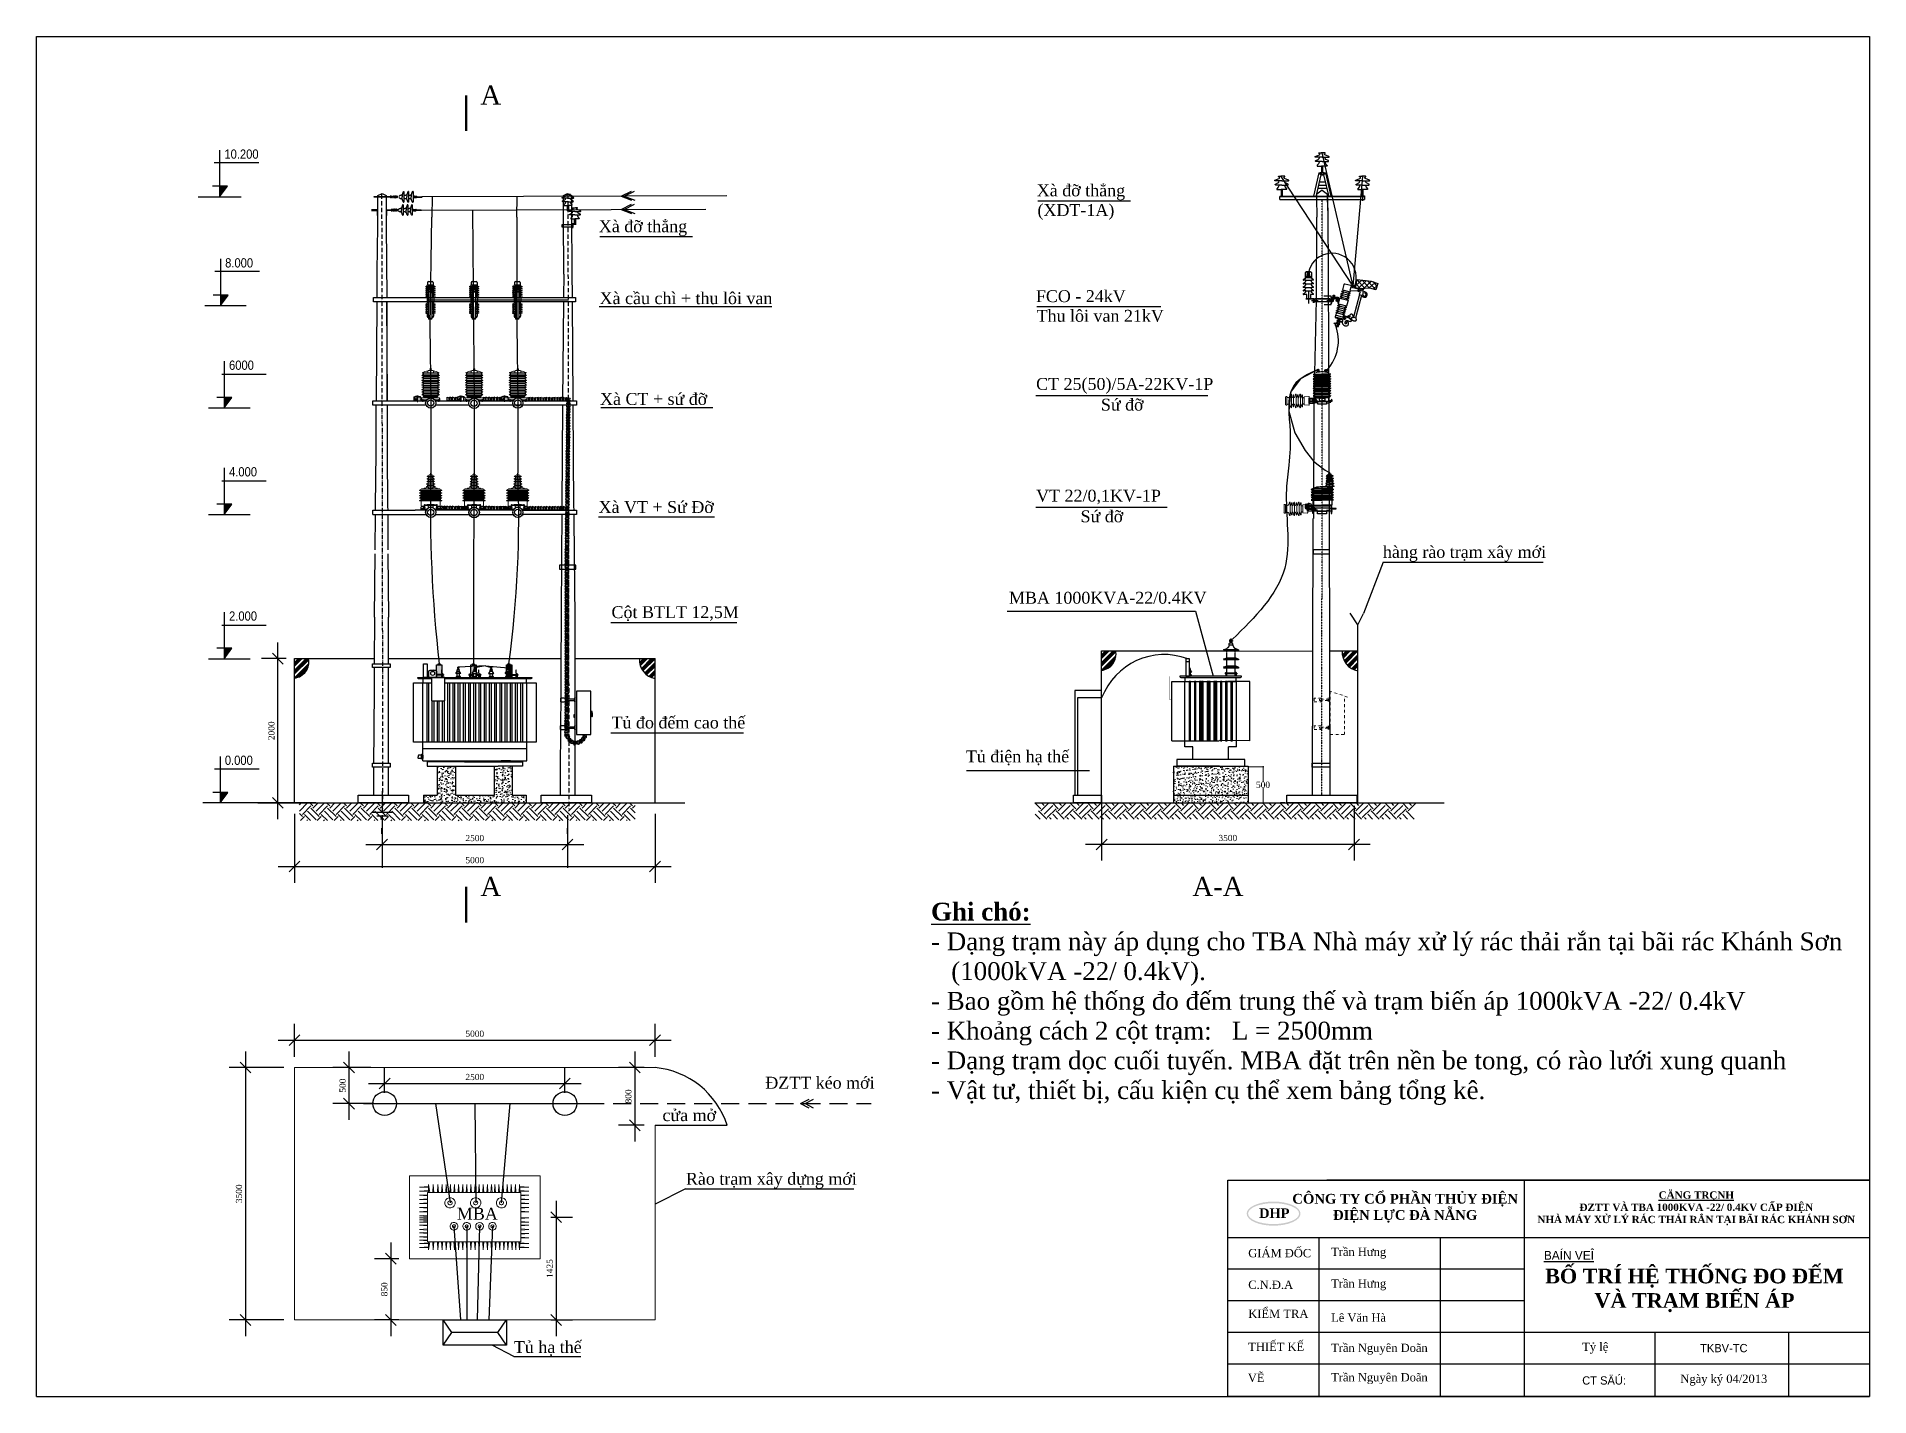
# Model space of a CAD drawing. Header units: inches. Extents: x -246336 to 136055, y -106871 to 69513.
# Drawn here: x -216812 to -191395, y 58 to 18912 of the extents above; entities that cross this region are included whole.
import ezdxf

# ---------------------------------------------------------------- set-up
doc = ezdxf.new("R2010")
doc.units = ezdxf.units.IN
doc.header["$MEASUREMENT"] = 0
for name, pattern in [('ACAD_ISO10W100', [18.5, 12, -3, 0.5, -3]), ('CENTER', [2, 1.25, -0.25, 0.25, -0.25]), ('DASHDOT', [25.4, 12.7, -6.35, 0, -6.35]), ('DASHDOTX2', [2, 1, -0.5, 0, -0.5]), ('DASHED2', [0.375, 0.25, -0.125])]:
    doc.linetypes.add(name, pattern=pattern)
for name, color, linetype in [('03', 3, 'Continuous'), ('6 - Equipment', 1, 'Continuous'), ('COT_MONG', 5, 'Continuous'), ('KTEN', 7, 'Continuous'), ('Layer1', 7, 'Continuous'), ('T_VAT', 7, 'Continuous'), ('WALK WAY', 47, 'Continuous'), ('XA-TT1', 7, 'Continuous'), ('XA-TT2', 7, 'Continuous')]:
    doc.layers.add(name, color=color, linetype=linetype)
doc.layers.add('K.THUOC', color=8, linetype='Continuous', lineweight=5)
doc.styles.add('ANH', font='Vhavan.ttf', dxfattribs={"height": 2})
doc.styles.add('CH3', font='TVROMAND.shx', dxfattribs={"width": 0.9, "height": 2.5})
doc.styles.add('khung ten', font='Varr.ttf')
doc.styles.add('Kten', font='Vtimen.ttf')
doc.styles.get("Standard").update_dxf_attribs({"font": 'VNTIME_0.TTF', "height": 86})
doc.styles.add('VIET25', font='VNTIME_0.TTF', dxfattribs={"height": 2.5})
doc.styles.add('VIET4', font='Vhtime.ttf', dxfattribs={"height": 4})
doc.linetypes.add('FENCELINE2', pattern='A,6.35,-2.54,[132,ltypeshp.shx,S=2.54,R=0,X=-2.54,Y=0],-2.54,25.4', length=36.83)
doc.dimstyles.get("Standard").update_dxf_attribs({"dimtxt": 0.18, "dimasz": 15, "dimexe": 10, "dimexo": 10, "dimgap": 0.09, "dimtad": 0, "dimtih": 1, "dimtoh": 1, "dimdec": 0, "dimzin": 0, "dimdsep": 32, "dimtxsty": 'Standard', "dimblk": 'OBLIQUE', "dimcen": 15, "dimdle": 10, "dimclrd": 3, "dimclre": 3, "dimclrt": 3, "dimadec": 0, "dimazin": 0, "dimtfac": 1, "dimtdec": 0, "dimtofl": 0, "dimtmove": 0, "dimatfit": 3, "dimldrblk": 'OPEN30', "dimfxl": 1, "dimtolj": 1, "dimtzin": 0, "dimlwd": 0, "dimlwe": 0, "dimarcsym": 0})
doc.dimstyles.new('TAM', dxfattribs={"dimscale": 75, "dimtxt": 2, "dimasz": 2, "dimexe": 3, "dimexo": 2, "dimgap": 1, "dimtad": 0, "dimtoh": 1, "dimdec": 0, "dimdsep": 46, "dimtxsty": 'Standard', "dimblk1": 'OBLIQUE', "dimblk2": 'OBLIQUE', "dimsah": 1, "dimcen": -1, "dimdle": 3, "dimclrd": 251, "dimclre": 251, "dimadec": 0, "dimazin": 0, "dimtfac": 1, "dimtdec": 0, "dimtmove": 0, "dimatfit": 3, "dimldrblk": 'OBLIQUE', "dimfxl": 1, "dimtvp": 1, "dimtolj": 1, "dimtzin": 0, "dimarcsym": 0})

msp = doc.modelspace()

# ---------------------------------------------------------------- texts
for s, insert, char_height, width, attachment_point, style in [('{\\fTimes New Roman|b1|i0|c0|p18;CÔNG TY CỔ PHẦN THỦY \\fTimes New Roman|b1|i0|c238|p18;Đ\\fTimes New Roman|b1|i0|c0|p18;IỆN\\P\\fTimes New Roman|b1|i0|c238|p18;Đ\\fTimes New Roman|b1|i0|c0|p18;IỆN LỰC \\fTimes New Roman|b1|i0|c238|p18;Đ\\fTimes New Roman|b1|i0|c0|p18;À NẴNG}', (-197833.086, 2665.387), 134.891117, 5449.43752, 5, 'khung ten'), ('{\\fVNtimes new roman|b1|i0|c0|p34;\\L\\C0;CÄNG TRÇNH \\P\\fTimes New Roman|b1|i0|c238|p18;\\lĐ\\fTimes New Roman|b1|i0|c0|p18;ZTT VÀ TBA 1000KVA -22/ 0.4KV CẤP \\fTimes New Roman|b1|i0|c238|p18;Đ\\fTimes New Roman|b1|i0|c0|p18;IỆN\\P\\C1;NHÀ MÁY XỬ LÝ RÁC THẢI RẮN TẠI BÃI RÁC KHÁNH S\\fTimes New Roman|b1|i0|c163|p18;Ơ\\fTimes New Roman|b1|i0|c0|p18;N}', (-193794.711, 2665.035), 101.620251, 4546.63693, 5, 'Kten'), ('{\\fTimes New Roman|b0|i0|c0|p18;Trần H\\fTimes New Roman|b0|i0|c163|p18;ư\\fTimes New Roman|b0|i0|c0|p18;ng}', (-198859.563, 2043.615), 114.907248, 2382.71164, 4, 'khung ten'), ('{\\fTimes New Roman|b1|i0|c0|p18;BỐ TRÍ HỆ THỐNG \\fTimes New Roman|b1|i0|c238|p18;Đ\\fTimes New Roman|b1|i0|c0|p18;O \\fTimes New Roman|b1|i0|c238|p18;Đ\\fTimes New Roman|b1|i0|c0|p18;ẾM VÀ TRẠM BIẾN ÁP}', (-193820.654, 1828.435), 203.48328, 4164.62446, 2, 'khung ten'), ('{\\fTimes New Roman|b0|i0|c0|p18;Trần H\\fTimes New Roman|b0|i0|c163|p18;ư\\fTimes New Roman|b0|i0|c0|p18;ng}', (-198859.563, 1604.628), 114.907248, 2382.71164, 4, 'khung ten'), ('{\\fTimes New Roman|b0|i0|c0|p18;Lê V\\fTimes New Roman|b0|i0|c238|p18;ă\\fTimes New Roman|b0|i0|c0|p18;n Hà}', (-198859.563, 1148.682), 114.907248, 2382.71164, 4, 'khung ten'), ('{\\fTimes New Roman|b0|i0|c0|p18;Trần Nguyên Doãn}', (-198859.563, 711.954), 114.90725, 2382.71164, 4, 'khung ten'), ('{\\fTimes New Roman|b0|i0|c0|p18;Trần Nguyên Doãn}', (-198859.563, 303.764), 114.90725, 2382.71164, 4, 'khung ten')]:
    msp.add_mtext(s, dxfattribs=dict(insert=insert, char_height=char_height, width=width, attachment_point=attachment_point, style=style))
at = {"width": 1349.78044, "attachment_point": 4}
for s, insert, char_height in [('{\\fTimes New Roman|b0|i0|c0|p18;GIÁM \\fTimes New Roman|b0|i0|c238|p18;Đ\\fTimes New Roman|b0|i0|c0|p18;ỐC}', (-200008.655, 2043.657), 114.907248), ('{\\fTimes New Roman|b0|i0|c0|p18;C.N.\\fTimes New Roman|b0|i0|c238|p18;Đ\\fTimes New Roman|b0|i0|c0|p18;.A}', (-200008.655, 1604.671), 114.907248), ('{\\fTimes New Roman|b0|i0|c0|p18;KIỂM TRA}', (-200008.655, 1203.358), 114.90725), ('{\\fTimes New Roman|b0|i0|c0|p18;THIẾT KẾ}', (-200008.972, 745.535), 114.90725), ('{\\fTimes New Roman|b0|i0|c0|p18;VẼ}', (-200015.087, 314.395), 114.90725)]:
    msp.add_mtext(s, dxfattribs=dict(at, insert=insert, char_height=char_height))
at = {"layer": 'T_VAT', "ltscale": 0.01, "style": 'khung ten'}
for s, insert, char_height, width, attachment_point in [('{\\LBAÍN VEÎ}', (-195909.041, 2013.744), 123.08473, 3968.66871, 4), ('{\\fTimes New Roman|b0|i0|c0|p18;Tỷ lệ}', (-195376.922, 726.655), 114.90725, 1125.13405, 4), ('TKBV-TC', (-193413.035, 726.698), 114.9072, 1799.39024, 5), ('CT SÄÚ: ', (-195376.922, 277.96), 114.9072, 1125.13405, 4), ('{\\fTimes New Roman|b0|i0|c0|p18;Ngày ký 04/2013}', (-193413.035, 282.814), 114.90725, 1799.39024, 5)]:
    msp.add_mtext(s, dxfattribs=dict(at, insert=insert, char_height=char_height, width=width, attachment_point=attachment_point))
at = {"layer": 'XA-TT1', "style": 'CH3', "width": 0.9}
for s, p in [('10.200', (-214208.306, 17218.982)), ('8.000', (-214198.174, 15710.753)), ('6000', (-214143.937, 14291.85)), ('4.000', (-214143.937, 12813.746)), ('2.000', (-214143.937, 10813.573)), ('0.000', (-214202.194, 8813.746))]:
    msp.add_text(s, height=128.7, dxfattribs=at).set_placement(p)
at = {"layer": 'XA-TT1', "style": 'VIET25'}
for s, p in [('Xµ ®ì th¼ng ', (-202941.514, 16697.414)), ('(XDT-1A)', (-202931.615, 16425.009)), ('Xµ ®ì th¼ng ', (-209015.677, 16200.51)), ('Xµ cÇu ch× + thu l«i van', (-209005.002, 15202.846)), ('FCO - 24kV', (-202954.247, 15230.84)), ('Thu l«i van 21kV', (-202944.348, 14958.434)), ('Xµ CT + sø ®ì', (-208998.721, 13805.54)), ('CT 25(50)/5A-22KV-1P', (-202951, 14013.45)), ('Sø ®ì', (-202052.391, 13726.446)), ('Xµ VT + Sø §ì', (-209018.754, 12307.068)), ('VT 22/0,1KV-1P', (-202951, 12464.702)), ('Sø ®ì', (-202334.344, 12177.698)), ('hµng rµo tr¹m x©y míi', (-198141.014, 11684.754)), ('MBA 1000KVA-22/0.4KV', (-203327.426, 11048.933)), ('Cét BTLT 12,5M', (-208839.654, 10849.545)), ('Tñ ®o ®Õm cao thÕ', (-208839.654, 9319.382)), ('Tñ ®iÖn h¹ thÕ', (-203925.284, 8849.324)), ('§ZTT kÐo míi', (-206706.751, 4324.645)), ('cöa më', (-208133.145, 3874.957)), ('Rµo tr¹m x©y dùng míi', (-207807.965, 2992.291)), ('MBA', (-210984.697, 2507.745)), ('Tñ h¹ thÕ', (-210194.098, 659.652))]:
    msp.add_text(s, height=165, dxfattribs=at).set_placement(p)
at = {"layer": 'XA-TT1', "attachment_point": 1}
for s, insert, char_height, width, style in [('A', (-210658.094, 18233.465), 264, 421.08, 'VIET4'), ('A', (-210658.094, 7259.723), 264, 421.08, 'VIET4'), ('A-a', (-200783.961, 7259.723), 264, 1025.93333, 'VIET4'), ('{\\f.VnTimeH|b1|i0|c0|p34;\\LGhi chó:\\f.VnTimeH|b0|i0|c0|p34;\\l\\P\\fTimes New Roman|b0|i0|c0|p18;- Dạng trạm này áp dụng cho TBA Nhà máy xử lý rác thải rắn tại bãi rác Khánh S\\fTimes New Roman|b0|i0|c163|p18;ơ\\fTimes New Roman|b0|i0|c0|p18;n\\P   (1000kVA -22/ 0.4kV).\\P- Bao gồm hệ thống \\fTimes New Roman|b0|i0|c238|p18;đ\\fTimes New Roman|b0|i0|c0|p18;o \\fTimes New Roman|b0|i0|c238|p18;đ\\fTimes New Roman|b0|i0|c0|p18;ếm trung thế và trạm biến áp 1000kVA -22/ 0.4kV\\P- Khoảng cách 2 cột trạm:   L = 2500mm\\P- Dạng trạm dọc cuối tuyến. MBA \\fTimes New Roman|b0|i0|c238|p18;đ\\fTimes New Roman|b0|i0|c0|p18;ặt trên nền be tong, có rào l\\fTimes New Roman|b0|i0|c163|p18;ư\\fTimes New Roman|b0|i0|c0|p18;ới xung quanh\\P- Vật t\\fTimes New Roman|b0|i0|c163|p18;ư\\fTimes New Roman|b0|i0|c0|p18;, thiết bị, cấu kiện cụ thể xem bảng tổng kê.}', (-204408.398, 6903.243), 247.5, 12924.45, 'VIET25')]:
    msp.add_mtext(s, dxfattribs=dict(at, insert=insert, char_height=char_height, width=width, style=style))

# ---------------------------------------------------------------- blocks, each defined once
blk = doc.blocks.new('_OBLIQUE')
at = {"color": 0, "linetype": 'ByBlock'}
blk.add_line((-0.5, -0.5), (0.5, 0.5), dxfattribs=at)
blk = doc.blocks.new('*D54')
at = {"color": 251, "lineweight": -2}
for p, q in [((-202042, 8280), (-202042, 7486)), ((-198542, 8244), (-198542, 7486)), ((-198317, 7711), (-202267, 7711))]:
    blk.add_line(p, q, dxfattribs=at)
at = {"layer": 'Defpoints', "color": 0}
for p in [(-202042, 8430), (-198542, 8394), (-202042, 7711)]:
    blk.add_point(p, dxfattribs=at)
at = {"color": 251, "lineweight": -2, "xscale": 150, "yscale": 150, "zscale": 150, "rotation": 180}
blk.add_blockref('_OBLIQUE', (-202042, 7711), dxfattribs=at)
at = {"color": 251, "lineweight": -2, "xscale": 150, "yscale": 150, "zscale": 150}
blk.add_blockref('_OBLIQUE', (-198542, 7711), dxfattribs=at)
at = {"color": 0, "insert": (-200292, 7800), "char_height": 86, "attachment_point": 5}
blk.add_mtext('\\A1;3500', dxfattribs=at)
blk = doc.blocks.new('DSFDS')
at = {"layer": 'Layer1', "color": 9, "linetype": 'Continuous', "lineweight": 5}
for p, q in [((-19833, 14123), (-19835, 14121)), ((-19835, 14121), (-19835, 14113)), ((-19835, 14105), (-19835, 14113)), ((-19833, 14103), (-19835, 14105)), ((-19811, 14131), (-19823, 14131)), ((-19812, 14122), (-19823, 14122)), ((-19812, 14104), (-19823, 14104)), ((-19811, 14096), (-19823, 14096)), ((-19725, 14123), (-19809, 14123)), ((-19725, 14103), (-19809, 14103)), ((-19725, 14166), (-19725, 14113)), ((-19725, 14061), (-19725, 14113)), ((-19656, 14167), (-19718, 14172)), ((-19656, 14059), (-19718, 14054)), ((-19656, 14113), (-19656, 14167)), ((-19640, 14156), (-19656, 14156)), ((-19656, 14113), (-19656, 14059)), ((-19640, 14070), (-19656, 14070)), ((-19632, 14192), (-19632, 14113)), ((-19632, 14035), (-19632, 14113)), ((-19614, 14162), (-19624, 14193)), ((-19614, 14065), (-19624, 14034)), ((-19604, 14204), (-19604, 14113)), ((-19604, 14023), (-19604, 14113)), ((-19582, 14162), (-19595, 14205)), ((-19582, 14065), (-19595, 14022)), ((-19571, 14192), (-19571, 14113)), ((-19571, 14035), (-19571, 14113)), ((-19553, 14162), (-19562, 14193)), ((-19553, 14065), (-19562, 14034)), ((-19542, 14204), (-19542, 14113)), ((-19542, 14023), (-19542, 14113)), ((-19520, 14162), (-19533, 14205)), ((-19520, 14065), (-19533, 14022)), ((-19509, 14192), (-19509, 14113)), ((-19509, 14035), (-19509, 14113)), ((-19492, 14162), (-19501, 14193)), ((-19492, 14065), (-19501, 14034)), ((-19481, 14204), (-19481, 14113)), ((-19481, 14023), (-19481, 14113)), ((-19463, 14175), (-19472, 14205)), ((-19463, 14051), (-19472, 14022)), ((-19416, 14168), (-19416, 14113)), ((-19416, 14059), (-19416, 14113)), ((-19395, 14113), (-19395, 14163)), ((-19395, 14113), (-19395, 14063))]:
    blk.add_line(p, q, dxfattribs=at)
at = {"layer": 'Layer1', "color": 9, "linetype": 'CENTER', "ltscale": 0.05}
for p, q in [((-19824, 14121), (-19835, 14121)), ((-19824, 14105), (-19835, 14105)), ((-19833, 14103), (-19833, 14123))]:
    blk.add_line(p, q, dxfattribs=at)
at = {"layer": 'Layer1', "color": 9, "linetype": 'Continuous'}
for p, q in [((-19824, 14123), (-19833, 14123)), ((-19824, 14103), (-19833, 14103)), ((-19824, 14127), (-19824, 14113)), ((-19824, 14100), (-19824, 14113))]:
    blk.add_line(p, q, dxfattribs=at)
at = {"layer": 'Layer1', "color": 9, "linetype": 'CENTER', "lineweight": 5, "ltscale": 0.05}
for p, q in [((-19780, 14121), (-19809, 14121)), ((-19780, 14105), (-19809, 14105))]:
    blk.add_line(p, q, dxfattribs=at)
at = {"layer": 'Layer1', "color": 9, "linetype": 'Continuous', "lineweight": 5}
for points in [[(-19809, 14113), (-19809, 14133), (-19811, 14133), (-19811, 14113)], [(-19809, 14113), (-19809, 14093), (-19811, 14093), (-19811, 14113)]]:
    blk.add_lwpolyline(points, dxfattribs=at)
at = {"layer": 'Layer1', "color": 9, "linetype": 'Continuous'}
for centre, radius, start, end in [((-19817, 14127), 7.65, 145.463, 214.537), ((-19794, 14113), 30.6, 162.9251, 180), ((-19794, 14113), 30.6, 180, 197.0749), ((-19817, 14100), 7.65, 145.463, 214.537), ((-19819, 14127), 7.65, 325.463, 34.537), ((-19841, 14113), 30.6, 0, 17.0749), ((-19841, 14113), 30.6, 342.9251, 0), ((-19819, 14100), 7.65, 325.463, 34.537)]:
    blk.add_arc(centre, radius, start, end, dxfattribs=at)
at = {"layer": 'Layer1', "color": 9, "linetype": 'Continuous', "lineweight": 5}
for centre, radius, start, end in [((-19718, 14165), 6.7, 92.5489, 177.9344), ((-19718, 14061), 6.7, 182.0656, 267.4511), ((-19641, 14166), 9.23, 275.2806, 343.2481), ((-19641, 14061), 9.23, 16.7519, 84.7194)]:
    blk.add_arc(centre, radius, start, end, dxfattribs=at)
at = {"layer": 'Layer1', "color": 9, "linetype": 'Continuous', "lineweight": 5, "extrusion": (0, 0, -1)}
for centre, major_axis, start_param, end_param in [((-19628, 14192), (4.22, 0), 3.094054, 6.116831), ((-19609, 14163), (5.71, 0), 0.402312, 2.8943), ((-19599, 14203), (4.48, 0), 3.291437, 5.982469), ((-19576, 14163), (5.71, 0), 0.402312, 2.8943), ((-19567, 14192), (4.22, 0), 3.094054, 6.116831), ((-19547, 14163), (5.71, 0), 0.402312, 2.8943), ((-19538, 14203), (4.48, 0), 3.291437, 5.982469), ((-19515, 14163), (5.71, 0), 0.402312, 2.8943), ((-19505, 14192), (4.22, 0), 3.094054, 6.116831), ((-19486, 14163), (5.71, 0), 0.402312, 2.8943), ((-19476, 14203), (4.48, 0), 3.291437, 5.982469), ((-19437, 14184), (27.3, 0), 0.67706, 2.781074), ((-19406, 14161), (11.6, 0), 3.786737, 6.096978)]:
    blk.add_ellipse(centre, major_axis=major_axis, ratio=0.970874, start_param=start_param, end_param=end_param, dxfattribs=at)
at = {"layer": 'Layer1', "color": 9, "linetype": 'Continuous', "lineweight": 5}
for centre, major_axis, start_param, end_param in [((-19628, 14034), (4.22, 0), 3.094054, 6.116831), ((-19609, 14063), (5.71, 0), 0.402312, 2.8943), ((-19599, 14023), (4.48, 0), 3.291437, 5.982469), ((-19576, 14063), (5.71, 0), 0.402312, 2.8943), ((-19567, 14034), (4.22, 0), 3.094054, 6.116831), ((-19547, 14063), (5.71, 0), 0.402312, 2.8943), ((-19538, 14023), (4.48, 0), 3.291437, 5.982469), ((-19515, 14063), (5.71, 0), 0.402312, 2.8943), ((-19505, 14034), (4.22, 0), 3.094054, 6.116831), ((-19486, 14063), (5.71, 0), 0.402312, 2.8943), ((-19476, 14023), (4.48, 0), 3.291437, 5.982469), ((-19437, 14042), (27.3, 0), 0.67706, 2.781074), ((-19406, 14065), (11.6, 0), 3.786737, 6.096978)]:
    blk.add_ellipse(centre, major_axis=major_axis, ratio=0.970874, start_param=start_param, end_param=end_param, dxfattribs=at)
at = {"layer": 'XA-TT1', "color": 7, "flags": 128}
for points in [[(-19723, 14084), (-19723, 14077), (-19793, 14077), (-19793, 14147), (-19786, 14147)], [(-19793, 14140), (-19793, 14147), (-19723, 14147), (-19723, 14077), (-19730, 14077)], [(-19730, 14084), (-19730, 14140), (-19786, 14140)], [(-19786, 14140), (-19786, 14084), (-19730, 14084)]]:
    blk.add_lwpolyline(points, dxfattribs=at)
blk = doc.blocks.new('FCOB')
at = {"layer": 'XA-TT2', "linetype": 'DASHDOTX2', "ltscale": 3}
h = blk.add_hatch(dxfattribs=at)
h.set_pattern_fill('ANSI37', color=4, scale=33, angle=-3.0447, style=0)
h.set_pattern_definition([(41.95532, (9215.2557, -978.9582), (-2.7577723, 3.067624), []), (131.95532, (9215.2557, -978.9582), (-3.067624, -2.7577723), [])])
h.paths.add_polyline_path([(13972.7, 1673.2), (13970.8, 1663.8), (13975.9, 1662.4), (13987.1, 1663.2), (13994.1, 1661.1), (13996.3, 1668.6), (13988.9, 1671.4)])
at = {"linetype": 'DASHDOT'}
for p, q in [((13942.5, 1654), (13934.2, 1654)), ((13942.5, 1652.4), (13942.5, 1654)), ((13934.2, 1644.4), (13942.5, 1644.4)), ((13942.5, 1644.4), (13942.5, 1646.1))]:
    blk.add_line(p, q, dxfattribs=at)
for p, q in [((13944.8, 1652.4), (13946.4, 1652.4)), ((13945.1, 1655.1), (13946.1, 1655.1)), ((13945.1, 1655), (13946.1, 1655)), ((13945.1, 1654.8), (13946.1, 1654.8)), ((13945.1, 1654.7), (13946.1, 1654.7)), ((13945.1, 1654.5), (13946.1, 1654.5)), ((13945.1, 1654.3), (13946.1, 1654.3)), ((13945.1, 1654.2), (13946.1, 1654.2)), ((13945.1, 1654), (13946.1, 1654)), ((13945.1, 1653.9), (13946.1, 1653.9)), ((13945.1, 1653.7), (13946.1, 1653.7)), ((13945.1, 1652.5), (13945.1, 1653.5)), ((13948.8, 1652.4), (13945.7, 1652.4)), ((13946.1, 1652.5), (13946.1, 1653.5)), ((13957.2, 1660.8), (13962.6, 1659.4)), ((13971, 1664.9), (13969.8, 1665.2)), ((13970.8, 1663.8), (13969.8, 1664)), ((13970.7, 1663.6), (13969.8, 1663.9)), ((13970, 1665), (13969.9, 1664.3)), ((13973.8, 1662.1), (13973.5, 1663)), ((13974.7, 1662.2), (13974.6, 1662.7)), ((13979, 1657.6), (13978.9, 1655.9)), ((13979.6, 1658.1), (13981.3, 1657.8)), ((13948.5, 1649.6), (13948.2, 1648.7)), ((13948.6, 1649.6), (13948.4, 1648.6)), ((13948.8, 1649.5), (13948.5, 1648.6)), ((13948.9, 1649.5), (13948.7, 1648.6)), ((13949.1, 1649.5), (13948.8, 1648.5)), ((13949.2, 1649.4), (13949, 1648.5)), ((13949.4, 1649.4), (13949.1, 1648.4)), ((13950.2, 1648.1), (13949.5, 1648.3)), ((13950.5, 1649.1), (13949.8, 1649.3)), ((13950.7, 1649.4), (13950.2, 1647.8)), ((13952.9, 1644.7), (13958.3, 1643.2)), ((13964.2, 1630.8), (13962.8, 1631.5)), ((13946, 1622.6), (13946.3, 1623.2)), ((13946.1, 1622.5), (13946.4, 1623.1)), ((13946.2, 1622.5), (13946.5, 1623)), ((13946.3, 1622.4), (13946.6, 1623)), ((13946.4, 1622.3), (13946.7, 1622.9)), ((13946.4, 1622.3), (13946.8, 1622.9)), ((13946.5, 1622.2), (13946.9, 1622.8)), ((13946.6, 1622.2), (13947, 1622.8)), ((13946.7, 1622.1), (13947.1, 1622.7)), ((13946.8, 1622.1), (13947.2, 1622.7)), ((13947.5, 1621.6), (13947, 1622)), ((13948.4, 1622.9), (13947.2, 1620.9)), ((13947.2, 1620.9), (13950.3, 1618.5)), ((13947.9, 1622.3), (13947.3, 1622.6)), ((13947.5, 1621.4), (13948.1, 1622.4)), ((13949.3, 1622.6), (13948.4, 1622.9)), ((13950.9, 1619.2), (13949.5, 1620.4)), ((13950.3, 1625.9), (13951.9, 1625.4)), ((13950.3, 1618.5), (13950.9, 1619.2)), ((13950.6, 1625.9), (13950.8, 1626.6)), ((13950.9, 1626.8), (13951.9, 1626.6)), ((13951, 1627), (13951.9, 1626.7)), ((13951.7, 1625.6), (13951.9, 1626.3)), ((13957.5, 1629.3), (13957.1, 1627.7)), ((13957.3, 1627.9), (13958.2, 1627.7)), ((13957.6, 1628.9), (13958.4, 1628.7)), ((13958.7, 1628.6), (13958.4, 1627.7)), ((13958.8, 1628.6), (13958.6, 1627.6)), ((13962.7, 1625.3), (13961.5, 1624.2)), ((13963, 1629.8), (13962.2, 1630.7)), ((13962.9, 1629.1), (13965.9, 1625.8)), ((13968.3, 1630.6), (13964.4, 1627.4))]:
    blk.add_line(p, q)
at = {"linetype": 'Continuous', "lineweight": 5}
for p, q in [((13943.3, 1650.3), (13944.2, 1650.3)), ((13943.3, 1647.7), (13944.2, 1647.7)), ((13943.4, 1649.7), (13944.2, 1649.7)), ((13943.4, 1648.4), (13944.2, 1648.4)), ((13944.9, 1649.7), (13945.1, 1649.6)), ((13944.9, 1648.3), (13945.1, 1648.4)), ((13945.1, 1649.6), (13945.1, 1649)), ((13945.1, 1648.4), (13945.1, 1649))]:
    blk.add_line(p, q, dxfattribs=at)
at = {"linetype": 'Continuous'}
for p, q in [((13944.3, 1650), (13944.3, 1649)), ((13944.3, 1649.7), (13944.9, 1649.7)), ((13944.3, 1648.1), (13944.3, 1649)), ((13944.3, 1648.3), (13944.9, 1648.3))]:
    blk.add_line(p, q, dxfattribs=at)
at = {"linetype": 'CENTER', "ltscale": 0.05}
for p, q in [((13944.3, 1649.6), (13945.1, 1649.6)), ((13944.3, 1648.4), (13945.1, 1648.4)), ((13944.9, 1648.3), (13944.9, 1649.7))]:
    blk.add_line(p, q, dxfattribs=at)
at = {"flags": 128}
for points in [[(13948.8, 1651.7), (13948.8, 1652.4), (13942.5, 1652.4), (13942.5, 1646.1), (13943.2, 1646.1)], [(13943.2, 1646.1), (13943.2, 1651.7), (13948.8, 1651.7)]]:
    blk.add_lwpolyline(points, dxfattribs=at)
for points in [[(13942.8, 1651.4), (13950.4, 1651.4, -0.414214), (13951, 1650.5), (13949.9, 1646.7), (13950.9, 1646.4), (13951.9, 1650.2, 0.414214), (13950.7, 1652.4), (13942.8, 1652.4)], [(13951, 1645.2), (13960.2, 1642.7, 0.414214), (13960.7, 1643), (13962.1, 1648.3, 0.414214), (13961.8, 1648.9), (13952.7, 1651.3, 0.414214), (13952.1, 1651), (13950.7, 1645.7, 0.414214)]]:
    blk.add_lwpolyline(points, format="xyb", close=True)
for points in [[(13944.5, 1653.5), (13944.5, 1652.5)], [(13946.4, 1653.6), (13944.8, 1653.6)], [(13944.8, 1652.4), (13946.4, 1652.4)], [(13946.7, 1652.5), (13946.7, 1653.5)], [(13955.6, 1661.3), (13964.3, 1658.9), (13964.7, 1660.3)], [(13975.4, 1655.9), (13968.3, 1629.8), (13971, 1629.1), (13978, 1655.2)], [(13969.5, 1665.2), (13969.3, 1664.5)], [(13969.5, 1664.3), (13970.9, 1663.9)], [(13970.9, 1663.8), (13970.8, 1663.5), (13970.7, 1663.4), (13969.7, 1663.7), (13969.6, 1663.9), (13969.7, 1664.2), (13970.9, 1663.9)], [(13971, 1664.9), (13969.8, 1665.2)], [(13972.7, 1673.2), (13988.9, 1671.4), (13996.3, 1668.6), (13994.1, 1661.1), (13987.1, 1663.2), (13975.9, 1662.4), (13970.8, 1663.8), (13972.7, 1673.2)], [(13974.5, 1660.7), (13975.9, 1659.2)], [(13976.1, 1660.4), (13974.8, 1661.8)], [(13975.9, 1659.2), (13975, 1656), (13978, 1655.1)], [(13981.8, 1658.8), (13976.1, 1660.4)], [(13979.1, 1659.5), (13979.7, 1661.7), (13977.1, 1662.4), (13976.5, 1660.2)], [(13976.9, 1662.5), (13976.9, 1662.4), (13979.9, 1661.6), (13980.2, 1662.9)], [(13977.7, 1664.4), (13977.5, 1664.4)], [(13956.4, 1629.7), (13957.2, 1632.4), (13948.4, 1634.7), (13947.7, 1632)], [(13949.3, 1648), (13949.7, 1649.6)], [(13950, 1647.5), (13949.3, 1647.7)], [(13949.9, 1649.9), (13950.6, 1649.7)], [(13950.7, 1649.4), (13950.2, 1647.8)], [(13947.4, 1622.8), (13946.8, 1621.8)], [(13946.8, 1621.6), (13947.3, 1621.3)], [(13948.1, 1622.6), (13947.5, 1623)], [(13947.5, 1621.4), (13948.1, 1622.4)], [(13948.8, 1622.8), (13948.8, 1623.7), (13949.2, 1624.4), (13949.5, 1624.6), (13949.6, 1624.7)], [(13950.3, 1626.8), (13950.1, 1626.1)], [(13950.3, 1625.9), (13951.9, 1625.4)], [(13952.2, 1626.4), (13950.6, 1626.8)], [(13952.6, 1624.6), (13951.4, 1623), (13952.6, 1621.9), (13951.6, 1620.8), (13950.6, 1621.7)], [(13952.2, 1625.5), (13952.4, 1626.2)], [(13957.5, 1629.3), (13957.1, 1627.7)], [(13957.2, 1627.4), (13958, 1627.1)], [(13958.6, 1629.3), (13957.7, 1629.5)], [(13958.2, 1627.4), (13958.6, 1629)], [(13968.8, 1625.1), (13967.7, 1625.4), (13966.1, 1626.5), (13965.9, 1628.7), (13966.7, 1629.3), (13967.9, 1629.2), (13968.3, 1629.8)]]:
    blk.add_lwpolyline(points)
for points in [[(13945.1, 1655.3), (13946.1, 1655.3), (13946.2, 1655.2), (13946.2, 1653.6), (13945, 1653.6), (13945, 1655.2)], [(13965.3, 1664.4), (13964.2, 1660.4), (13973.6, 1660), (13974.1, 1662), (13965.3, 1664.4)], [(13970.9, 1663.9), (13970.9, 1663.9)], [(13973.5, 1659.7), (13974.2, 1659.5), (13974.9, 1662.2), (13974.2, 1662.4)], [(13946.9, 1630.3), (13956.3, 1627.8), (13956.8, 1629.6), (13947.4, 1632.1)], [(13948.2, 1649.7), (13948, 1648.8), (13948.1, 1648.6), (13949.4, 1648.2), (13949.7, 1649.4), (13948.4, 1649.8)], [(13956.7, 1630.8), (13962.9, 1629.1), (13963, 1629.8), (13956.9, 1631.5)], [(13945.9, 1622.6), (13946.2, 1623.2), (13946.3, 1623.2), (13947.3, 1622.7), (13946.9, 1621.9), (13945.9, 1622.5)], [(13951, 1627.2), (13952, 1626.9), (13952.1, 1626.8), (13952, 1626.4), (13950.8, 1626.7), (13950.9, 1627.1)], [(13956.4, 1628.1), (13957.2, 1627.9), (13957.5, 1629.1), (13956.7, 1629.3)], [(13959, 1628.5), (13958.8, 1627.6), (13958.6, 1627.5), (13958.3, 1627.6), (13958.6, 1628.8), (13958.9, 1628.7)]]:
    blk.add_lwpolyline(points, close=True)
for points in [[(13952.4, 1651.4, -0.177277), (13952.6, 1651.5, 0.125293), (13955, 1652.5)], [(13961, 1653.1, 0.125293), (13962.5, 1651, -0.748668), (13962.3, 1650.6), (13962.3, 1650.6), (13953.1, 1653, -0.748668), (13953.1, 1653.6, 0.125293), (13955.6, 1654.6)], [(13961.5, 1655.2, 0.125293), (13963.1, 1653.1, -0.748668), (13962.9, 1652.6), (13962.9, 1652.6), (13953.7, 1655.1, -0.748668), (13953.7, 1655.6, 0.125293), (13956.1, 1656.7)], [(13962.1, 1657.3, 0.125293), (13963.6, 1655.2, -0.748668), (13963.4, 1654.7), (13963.4, 1654.7), (13954.2, 1657.2, -0.748668), (13954.3, 1657.7, 0.125293), (13956.7, 1658.8)], [(13962.6, 1659.4, 0.125293), (13964.2, 1657.3, -0.748668), (13964, 1656.8), (13964, 1656.8), (13954.8, 1659.3, -0.748668), (13954.8, 1659.8, 0.125293), (13957.2, 1660.8)], [(13965.7, 1664.3), (13966, 1665.1, 0.414214), (13965.3, 1666.2), (13958.3, 1668.1, 0.414214), (13957.2, 1667.4), (13955.6, 1661.3)], [(13971.2, 1665.4), (13968.3, 1666.2, 0.414214), (13967, 1665.5), (13966.6, 1664), (13967.2, 1663.9), (13967.6, 1665.3, -0.414214), (13968.1, 1665.6), (13971, 1664.9)], [(13956.1, 1634.9, 0.125293), (13957.6, 1632.8, -0.748668), (13957.4, 1632.3), (13957.4, 1632.3), (13948.2, 1634.8, -0.748668), (13948.2, 1635.3, 0.125293), (13950.7, 1636.3)], [(13956.6, 1637, 0.125293), (13958.2, 1634.9, -0.748668), (13958, 1634.4), (13958, 1634.4), (13948.8, 1636.8, -0.748668), (13948.8, 1637.4, 0.125293), (13951.2, 1638.4)], [(13957.2, 1639, 0.125293), (13958.7, 1636.9, -0.748668), (13958.5, 1636.5), (13958.5, 1636.5), (13949.3, 1638.9, -0.748668), (13949.4, 1639.5, 0.125293), (13951.8, 1640.5)], [(13957.7, 1641.1, 0.125293), (13959.3, 1639, -0.748668), (13959.1, 1638.5), (13959.1, 1638.5), (13949.9, 1641, -0.748668), (13949.9, 1641.5, 0.125293), (13952.3, 1642.6)], [(13958.3, 1643.2, 0.125293), (13959.9, 1641.1, -0.748668), (13959.6, 1640.6), (13959.6, 1640.6), (13950.4, 1643.1, -0.748668), (13950.5, 1643.6, 0.125293), (13952.9, 1644.7)], [(13960.4, 1651.1, 0.125293), (13962, 1649, -0.177277), (13962.1, 1648.8, -0.177277)], [(13947.2, 1630.2), (13947.2, 1630.1, 0.414214), (13947.8, 1629), (13954.8, 1627.1, 0.414214), (13955.9, 1627.7), (13956, 1627.9)], [(13955.2, 1624.6, -0.121046), (13955, 1624.6), (13949.2, 1626.2), (13949.1, 1625.6), (13954.9, 1624, 0.069485), (13955.1, 1624, 0.069485)], [(13949.5, 1625.5), (13949.4, 1625), (13950.2, 1623.8, -0.551716), (13949.3, 1622.6)]]:
    blk.add_lwpolyline(points, format="xyb")
at = {"linetype": 'Continuous', "lineweight": 5}
for points in [[(13943.2, 1649), (13943.2, 1650.5), (13943.3, 1650.5), (13943.3, 1649)], [(13943.2, 1649), (13943.2, 1647.6), (13943.3, 1647.6), (13943.3, 1649)]]:
    blk.add_lwpolyline(points, dxfattribs=at)
blk.add_circle((13962.6, 1631.1), 0.524)
for centre, radius, start, end in [((13944.8, 1653.2), 0.419, 45.1919, 134.8081), ((13944.8, 1652.8), 0.419, 225.1919, 314.8081), ((13945.6, 1652.4), 1.21, 64.0535, 115.9465), ((13945.6, 1653.6), 1.21, 244.0535, 295.9465), ((13946.4, 1653.2), 0.419, 45.1919, 134.8081), ((13946.4, 1652.8), 0.419, 225.1919, 314.8081), ((13969.6, 1664.7), 0.419, 210.1585, 299.7747), ((13969.7, 1664.8), 0.419, 30.1585, 119.7747), ((13970.6, 1665.2), 1.21, 229.02, 280.9131), ((13970.3, 1663.8), 1.21, 51.507, 100.9131), ((13981, 1655.8), 3.09, 193.1904, 74.9666), ((13980.9, 1655.9), 1.97, 179.1621, 79.1833), ((13979.5, 1657.6), 0.56, 79.1833, 179.1621), ((13945.6, 1652.1), 1.38, 211.8924, 328.1076), ((13949.7, 1647.9), 0.419, 120.1585, 209.7747), ((13950.7, 1648.5), 1.21, 139.02, 190.9131), ((13950.1, 1649.5), 0.419, 120.1585, 209.7747), ((13949.8, 1647.9), 0.419, 300.1585, 29.7747), ((13949.3, 1648.9), 1.21, 319.02, 10.9131), ((13950.3, 1649.5), 0.419, 300.1585, 29.7747), ((13947.1, 1621.7), 0.293, 105.5953, 195.2115), ((13947.8, 1621.9), 0.844, 124.4568, 176.3499), ((13947.6, 1622.7), 0.293, 105.5953, 195.2115), ((13947.3, 1621.6), 0.293, 285.5953, 15.2115), ((13947.1, 1622.3), 0.844, 304.4568, 356.3499), ((13947.8, 1622.6), 0.293, 285.5953, 15.2115), ((13950.6, 1620.6), 1.07, 90.9615, 188.3469), ((13950, 1620.9), 0.895, 263.8968, 39.5625), ((13950.4, 1626.3), 0.419, 210.1585, 299.7747), ((13950.1, 1620.9), 1.15, 278.2552, 8.0031), ((13950.5, 1626.4), 0.419, 30.1585, 119.7747), ((13951.4, 1626.8), 1.21, 229.02, 280.9131), ((13951.1, 1625.4), 1.21, 49.02, 100.9131), ((13952, 1625.8), 0.419, 210.1585, 299.7747), ((13952.1, 1626), 0.419, 30.1585, 119.7747), ((13957.5, 1627.6), 0.419, 120.1585, 209.7747), ((13958.5, 1628.1), 1.21, 139.02, 190.9131), ((13957.9, 1629.1), 0.419, 120.1585, 209.7747), ((13957.8, 1627.5), 0.419, 300.1585, 29.7747), ((13957.2, 1628.5), 1.21, 319.02, 10.9131), ((13958.2, 1629.1), 0.419, 300.1585, 29.7747)]:
    blk.add_arc(centre, radius, start, end)
at = {"linetype": 'Continuous'}
for centre, radius, start, end in [((13943.9, 1650), 0.55, 145.463, 214.537), ((13945.5, 1649), 2.2, 162.9251, 180), ((13945.5, 1649), 2.2, 180, 197.0749), ((13943.9, 1648.1), 0.55, 145.463, 214.537), ((13943.8, 1650), 0.55, 325.463, 34.537), ((13942.1, 1649), 2.2, 0, 17.0749), ((13942.1, 1649), 2.2, 342.9251, 0), ((13943.8, 1648.1), 0.55, 325.463, 34.537)]:
    blk.add_arc(centre, radius, start, end, dxfattribs=at)
for points, knots in [([(13962.9, 1629.1), (13963.1, 1629.4), (13963.5, 1629.8), (13964.5, 1630.1), (13964.2, 1630.6), (13964.1, 1631.1), (13964.1, 1631.8), (13964.3, 1632.7), (13965, 1633.4), (13965.9, 1633.6), (13966.9, 1633.2), (13967.2, 1632.5), (13967.2, 1631.9), (13967.6, 1631.5), (13968, 1630.9), (13968.4, 1630.5), (13968.5, 1630.4)], [0, 0, 0, 0, 11.648206, 21.188614, 24.738093, 28.023008, 39.729704, 49.408854, 59.154896, 69.610391, 81.147608, 90.62568, 94.86376, 99.343388, 110.687596, 117.504633, 117.504633, 117.504633, 117.504633]), ([(13955.9, 1627.7), (13955.7, 1626.8), (13955.4, 1625.4), (13955, 1623.4), (13955.8, 1621.5), (13957.2, 1620), (13959.4, 1619.5), (13961.4, 1619.6), (13962.3, 1621.1), (13962.5, 1622.2), (13962.3, 1623.2), (13961.8, 1624.3), (13960.6, 1624.6), (13959.6, 1623.6), (13960.2, 1622.8), (13959.6, 1621.8), (13958.1, 1622.4), (13958.6, 1623.8), (13958.8, 1625), (13959.5, 1625.9), (13960.7, 1626), (13961.9, 1625.5), (13963.4, 1625.2), (13965.1, 1624.5), (13965.7, 1625.8), (13966.2, 1626.1), (13966.5, 1626.2)], [0, 0, 0, 0, 31.37349, 50.085658, 66.392, 96.969182, 114.039982, 143.723316, 155.709296, 168.6155, 179.441942, 192.628368, 204.862725, 216.161245, 226.453738, 234.507867, 247.026113, 264.016888, 276.042912, 289.42527, 296.90151, 315.071833, 331.699605, 352.905334, 363.111394, 373.554324, 373.554324, 373.554324, 373.554324]), ([(13971, 1629.1), (13970.9, 1628.7), (13970.7, 1628.1), (13971.3, 1627.3), (13971.2, 1626.4), (13970.8, 1625.6), (13969.9, 1624.8), (13969.2, 1625), (13968.8, 1625.1)], [0, 0, 0, 0, 10.423414, 20.393982, 30.690631, 40.353473, 52.491673, 64.028898, 64.028898, 64.028898, 64.028898])]:
    blk.add_open_spline(points, degree=3, knots=knots)
blk = doc.blocks.new('GFH')
at = {"layer": 'Layer1', "color": 3, "linetype": 'Continuous'}
for p, q in [((-16681, 15013), (-16696, 15006)), ((-16695, 15002), (-16646, 15002)), ((-16666, 15054), (-16693, 15041)), ((-16693, 15037), (-16646, 15037)), ((-16679, 15021), (-16646, 15021)), ((-16599, 15037), (-16646, 15037)), ((-16613, 15021), (-16646, 15021)), ((-16597, 15002), (-16646, 15002)), ((-16626, 15054), (-16598, 15041)), ((-16611, 15013), (-16596, 15006)), ((-16878, 14862), (-16904, 14848)), ((-16904, 14846), (-16750, 14846)), ((-16883, 14822), (-16904, 14810)), ((-16904, 14808), (-16750, 14808)), ((-16883, 14787), (-16904, 14775)), ((-16904, 14772), (-16750, 14772)), ((-16883, 14752), (-16904, 14740)), ((-16883, 14836), (-16889, 14831)), ((-16889, 14830), (-16750, 14830)), ((-16883, 14800), (-16889, 14796)), ((-16889, 14794), (-16750, 14794)), ((-16883, 14766), (-16889, 14761)), ((-16889, 14760), (-16750, 14760)), ((-16883, 14836), (-16883, 14846)), ((-16883, 14836), (-16750, 14836)), ((-16883, 14822), (-16883, 14830)), ((-16883, 14822), (-16750, 14822)), ((-16883, 14800), (-16883, 14808)), ((-16883, 14800), (-16750, 14800)), ((-16883, 14787), (-16883, 14794)), ((-16883, 14766), (-16883, 14772)), ((-16883, 14766), (-16750, 14766)), ((-16883, 14752), (-16883, 14760)), ((-16883, 14752), (-16750, 14752)), ((-16596, 14846), (-16750, 14846)), ((-16617, 14836), (-16750, 14836)), ((-16611, 14830), (-16750, 14830)), ((-16617, 14822), (-16750, 14822)), ((-16596, 14808), (-16750, 14808)), ((-16617, 14800), (-16750, 14800)), ((-16611, 14794), (-16750, 14794)), ((-16596, 14772), (-16750, 14772)), ((-16617, 14766), (-16750, 14766)), ((-16611, 14760), (-16750, 14760)), ((-16617, 14752), (-16750, 14752)), ((-16690, 14905), (-16705, 14898)), ((-16704, 14894), (-16646, 14894)), ((-16687, 14941), (-16701, 14934)), ((-16700, 14930), (-16646, 14930)), ((-16683, 14976), (-16697, 14970)), ((-16696, 14966), (-16646, 14966)), ((-16689, 14914), (-16646, 14914)), ((-16687, 14950), (-16646, 14950)), ((-16684, 14985), (-16646, 14985)), ((-16608, 14985), (-16646, 14985)), ((-16595, 14966), (-16646, 14966)), ((-16605, 14950), (-16646, 14950)), ((-16592, 14930), (-16646, 14930)), ((-16603, 14914), (-16646, 14914)), ((-16588, 14894), (-16646, 14894)), ((-16622, 14862), (-16595, 14848)), ((-16617, 14836), (-16617, 14846)), ((-16617, 14836), (-16610, 14831)), ((-16617, 14822), (-16617, 14830)), ((-16617, 14822), (-16595, 14810)), ((-16617, 14800), (-16617, 14808)), ((-16617, 14800), (-16610, 14796)), ((-16617, 14787), (-16617, 14794)), ((-16617, 14787), (-16595, 14775)), ((-16617, 14766), (-16617, 14772)), ((-16617, 14766), (-16610, 14761)), ((-16617, 14752), (-16617, 14760)), ((-16617, 14752), (-16595, 14740)), ((-16609, 14976), (-16595, 14970)), ((-16609, 14869), (-16609, 14894)), ((-16605, 14941), (-16591, 14934)), ((-16602, 14905), (-16587, 14898)), ((-16988, 14641), (-16988, 14635)), ((-16988, 14635), (-16988, 14592)), ((-16988, 14635), (-16893, 14635)), ((-16988, 14592), (-16980, 14592)), ((-16980, 14592), (-16980, 14635)), ((-16980, 14592), (-16980, 14584)), ((-16980, 14584), (-16872, 14584)), ((-16977, 14604), (-16945, 14604)), ((-16961, 14587), (-16961, 14620)), ((-16943, 14635), (-16943, 14584)), ((-16939, 14661), (-16939, 14568)), ((-16935, 14635), (-16935, 14584)), ((-16904, 14738), (-16750, 14738)), ((-16883, 14716), (-16904, 14705)), ((-16904, 14702), (-16750, 14702)), ((-16901, 14635), (-16901, 14584)), ((-16893, 14635), (-16874, 14619)), ((-16883, 14730), (-16889, 14726)), ((-16889, 14724), (-16750, 14724)), ((-16883, 14730), (-16883, 14738)), ((-16883, 14730), (-16750, 14730)), ((-16883, 14716), (-16883, 14724)), ((-16883, 14716), (-16750, 14716)), ((-16882, 14694), (-16882, 14634)), ((-16882, 14634), (-16745, 14634)), ((-16878, 14629), (-16746, 14629)), ((-16872, 14597), (-16628, 14597)), ((-16872, 14584), (-16844, 14584)), ((-16868, 14625), (-16631, 14625)), ((-16844, 14597), (-16844, 14584)), ((-16618, 14634), (-16754, 14634)), ((-16621, 14629), (-16754, 14629)), ((-16596, 14738), (-16750, 14738)), ((-16617, 14730), (-16750, 14730)), ((-16611, 14724), (-16750, 14724)), ((-16617, 14716), (-16750, 14716)), ((-16596, 14702), (-16750, 14702)), ((-16656, 14597), (-16656, 14584)), ((-16628, 14584), (-16656, 14584)), ((-16618, 14694), (-16618, 14634)), ((-16617, 14730), (-16617, 14738)), ((-16617, 14730), (-16610, 14726)), ((-16617, 14716), (-16617, 14724)), ((-16617, 14716), (-16595, 14705))]:
    blk.add_line(p, q, dxfattribs=at)
at = {"layer": 'Layer1', "color": 3, "linetype": 'Continuous', "lineweight": 5}
blk.add_line((-16859, 14569), (-16859, 14600), dxfattribs=at)
at = {"layer": 'Layer1', "color": 3, "linetype": 'Continuous'}
for points in [[(-16666, 15054), (-16626, 15054), (-16626, 15062), (-16666, 15062)], [(-16652, 15062), (-16640, 15062), (-16640, 15065), (-16652, 15065)], [(-16648, 15065), (-16644, 15065), (-16644, 15082), (-16648, 15082)], [(-16878, 14869), (-16609, 14869), (-16609, 14862), (-16878, 14862)], [(-16945, 14652), (-16933, 14652), (-16933, 14655), (-16945, 14655)]]:
    blk.add_lwpolyline(points, close=True, dxfattribs=at)
for radius in [12.4, 6.4]:
    blk.add_circle((-16961, 14604), radius, dxfattribs=at)
for centre, radius, start, end in [((-16695, 15004), 2.03, 114.4232, 270), ((-16693, 15039), 2.03, 114.4232, 270), ((-16690, 15002), 15.6, 290.8825, 0.7109), ((-16609, 14924), 114, 121.9967, 129.4587), ((-16679, 15022), 0.811, 110.8825, 270), ((-16685, 15037), 15.6, 290.8825, 0.7109), ((-16607, 15037), 15.6, 179.2891, 249.1175), ((-16683, 14924), 114, 50.5413, 58.0033), ((-16602, 15002), 15.6, 179.2891, 249.1175), ((-16613, 15022), 0.811, 270, 69.1175), ((-16599, 15039), 2.03, 270, 65.5768), ((-16597, 15004), 2.03, 270, 65.5768), ((-16904, 14847), 1.22, 118.8632, 270), ((-16904, 14809), 1.22, 118.8632, 270), ((-16904, 14774), 1.22, 118.8632, 270), ((-16889, 14831), 0.811, 124.3045, 270), ((-16889, 14795), 0.811, 124.3045, 270), ((-16889, 14761), 0.811, 124.3045, 270), ((-16744, 14411), 477, 82.1739, 106.3149), ((-16704, 14896), 2.03, 114.4232, 270), ((-16700, 14932), 2.03, 114.4232, 270), ((-16696, 14968), 2.03, 114.4232, 270), ((-16695, 14918), 14, 290.466, 344.025), ((-16694, 14930), 15.6, 290.8825, 0.7109), ((-16689, 14915), 0.811, 110.8825, 270), ((-16692, 14966), 15.6, 290.8825, 0.7109), ((-16687, 14951), 0.811, 110.8825, 270), ((-16739, 15013), 88.9, 306.2607, 314.8873), ((-16684, 14986), 0.811, 110.8825, 270), ((-16735, 15048), 88.9, 306.2607, 314.8873), ((-16744, 14411), 477, 73.6851, 77.262), ((-16557, 15048), 88.9, 225.1127, 233.7393), ((-16600, 14966), 15.6, 179.2891, 249.1175), ((-16553, 15013), 88.9, 225.1127, 233.7393), ((-16597, 14930), 15.6, 179.2891, 249.1175), ((-16597, 14918), 14, 195.975, 249.534), ((-16611, 14831), 0.811, 270, 55.6955), ((-16611, 14795), 0.811, 270, 55.6955), ((-16611, 14761), 0.811, 270, 55.6955), ((-16608, 14986), 0.811, 270, 69.1175), ((-16605, 14951), 0.811, 270, 69.1175), ((-16603, 14915), 0.811, 270, 69.1175), ((-16596, 14847), 1.22, 270, 61.1368), ((-16596, 14809), 1.22, 270, 61.1368), ((-16596, 14774), 1.22, 270, 61.1368), ((-16595, 14968), 2.03, 270, 65.5768), ((-16592, 14932), 2.03, 270, 65.5768), ((-16588, 14896), 2.03, 270, 65.5768), ((-16938, 14536), 116, 67.5233, 115.4114), ((-16904, 14739), 1.22, 118.8632, 270), ((-16904, 14703), 1.22, 118.8632, 270), ((-16889, 14725), 0.811, 124.3045, 270), ((-16888, 14695), 6.68, 354.2657, 85.3828), ((-16888, 14695), 6.68, 354.2657, 85.3828), ((-16868, 14640), 14.7, 203.5916, 269.1397), ((-16631, 14640), 14.7, 270.8603, 336.4084), ((-16611, 14695), 6.68, 94.6172, 185.7343), ((-16611, 14695), 6.68, 94.6172, 185.7343), ((-16611, 14725), 0.811, 270, 55.6955), ((-16596, 14739), 1.22, 270, 61.1368), ((-16596, 14703), 1.22, 270, 61.1368)]:
    blk.add_arc(centre, radius, start, end, dxfattribs=at)
for points, knots in [([(-16682, 14894), (-16682, 14892), (-16681, 14887), (-16677, 14879), (-16665, 14877), (-16651, 14876), (-16637, 14877), (-16625, 14876), (-16616, 14877), (-16612, 14877), (-16609, 14876)], [0, 0, 0, 0, 7.559497, 13.023897, 26.432154, 39.127067, 56.164478, 68.199579, 76.017511, 82.412856, 82.412856, 82.412856, 82.412856]), ([(-16868, 14625), (-16870, 14624), (-16871, 14623), (-16874, 14620), (-16875, 14615), (-16877, 14609), (-16877, 14602), (-16881, 14596), (-16875, 14596), (-16872, 14597)], [0, 0, 0, 0, 4.005309, 7.132866, 10.930661, 18.795497, 27.746395, 30.278262, 37.932982, 37.932982, 37.932982, 37.932982]), ([(-16631, 14625), (-16630, 14624), (-16628, 14623), (-16626, 14620), (-16625, 14615), (-16622, 14609), (-16622, 14602), (-16619, 14596), (-16624, 14596), (-16628, 14597)], [0, 0, 0, 0, 4.005309, 7.132866, 10.930661, 18.795497, 27.746395, 30.278262, 37.932982, 37.932982, 37.932982, 37.932982])]:
    blk.add_open_spline(points, degree=3, knots=knots, dxfattribs=at)
at = {"layer": 'XA-TT1', "color": 3}
blk.add_line((-16895, 14552), (-16609, 14552), dxfattribs=at)
for points in [[(-16946, 14580), (-16946, 14587), (-16876, 14587), (-16876, 14517), (-16883, 14517)], [(-16883, 14517), (-16883, 14580), (-16946, 14580)], [(-16555, 14580), (-16555, 14587), (-16625, 14587), (-16625, 14517), (-16618, 14517)], [(-16618, 14517), (-16618, 14580), (-16555, 14580)]]:
    blk.add_lwpolyline(points, dxfattribs=at)
blk = doc.blocks.new('dfgfd')
at = {"layer": 'Layer1', "color": 3, "linetype": 'Continuous'}
for p, q in [((6720, 40050), (6843, 40050)), ((6743, 40028), (6722, 40016)), ((6722, 40014), (6843, 40014)), ((6743, 39994), (6722, 39982)), ((6722, 39980), (6843, 39980)), ((6743, 39960), (6722, 39948)), ((6722, 39946), (6843, 39946)), ((6743, 39926), (6722, 39915)), ((6722, 39912), (6843, 39912)), ((6728, 40050), (6728, 40055)), ((6743, 40040), (6736, 40036)), ((6743, 40005), (6736, 40001)), ((6743, 39972), (6736, 39967)), ((6743, 39939), (6736, 39934)), ((6743, 39908), (6736, 39903)), ((6737, 40034), (6843, 40034)), ((6737, 39999), (6843, 39999)), ((6737, 39966), (6843, 39966)), ((6737, 39933), (6843, 39933)), ((6743, 40049), (6743, 40040)), ((6743, 40034), (6743, 40028)), ((6743, 40014), (6743, 40005)), ((6743, 39999), (6743, 39994)), ((6743, 39980), (6743, 39972)), ((6743, 39966), (6743, 39960)), ((6743, 39946), (6743, 39939)), ((6743, 39933), (6743, 39926)), ((6743, 39912), (6743, 39908)), ((6767, 40065), (6767, 40071)), ((6965, 40050), (6843, 40050)), ((6949, 40034), (6843, 40034)), ((6963, 40014), (6843, 40014)), ((6949, 39999), (6843, 39999)), ((6963, 39980), (6843, 39980)), ((6949, 39966), (6843, 39966)), ((6963, 39946), (6843, 39946)), ((6949, 39933), (6843, 39933)), ((6963, 39912), (6843, 39912)), ((6918, 40065), (6918, 40071)), ((6942, 40049), (6942, 40040)), ((6942, 40040), (6949, 40036)), ((6942, 40034), (6942, 40028)), ((6942, 40028), (6964, 40016)), ((6942, 40014), (6942, 40005)), ((6942, 40005), (6949, 40001)), ((6942, 39999), (6942, 39994)), ((6942, 39994), (6964, 39982)), ((6942, 39980), (6942, 39972)), ((6942, 39972), (6949, 39967)), ((6942, 39966), (6942, 39960)), ((6942, 39960), (6964, 39948)), ((6942, 39946), (6942, 39939)), ((6942, 39939), (6949, 39934)), ((6942, 39933), (6942, 39926)), ((6942, 39926), (6964, 39915)), ((6942, 39912), (6942, 39908)), ((6942, 39908), (6949, 39903)), ((6957, 40050), (6957, 40055)), ((6707, 39679), (6747, 39679)), ((6717, 39679), (6717, 39663)), ((6717, 39663), (6751, 39663)), ((6743, 39895), (6722, 39884)), ((6722, 39881), (6843, 39881)), ((6743, 39864), (6722, 39853)), ((6722, 39850), (6843, 39850)), ((6743, 39831), (6722, 39819)), ((6722, 39817), (6843, 39817)), ((6743, 39796), (6722, 39784)), ((6722, 39782), (6843, 39782)), ((6743, 39759), (6722, 39748)), ((6722, 39745), (6843, 39745)), ((6743, 39877), (6736, 39872)), ((6743, 39843), (6736, 39839)), ((6743, 39808), (6736, 39804)), ((6743, 39772), (6736, 39767)), ((6743, 39738), (6736, 39733)), ((6737, 39902), (6843, 39902)), ((6737, 39871), (6843, 39871)), ((6737, 39837), (6843, 39837)), ((6737, 39802), (6843, 39802)), ((6737, 39766), (6843, 39766)), ((6737, 39731), (6843, 39731)), ((6743, 39902), (6743, 39895)), ((6743, 39881), (6743, 39877)), ((6743, 39871), (6743, 39864)), ((6743, 39850), (6743, 39843)), ((6743, 39837), (6743, 39831)), ((6743, 39817), (6743, 39808)), ((6743, 39802), (6743, 39796)), ((6743, 39782), (6743, 39772)), ((6743, 39766), (6743, 39759)), ((6743, 39745), (6743, 39738)), ((6749, 39731), (6749, 39718)), ((6749, 39718), (6843, 39718)), ((6751, 39663), (6752, 39668)), ((6752, 39668), (6843, 39668)), ((6805, 39709), (6813, 39709)), ((6805, 39683), (6813, 39683)), ((6809, 39713), (6809, 39705)), ((6809, 39679), (6809, 39687)), ((6949, 39902), (6843, 39902)), ((6963, 39881), (6843, 39881)), ((6949, 39871), (6843, 39871)), ((6963, 39850), (6843, 39850)), ((6949, 39837), (6843, 39837)), ((6963, 39817), (6843, 39817)), ((6949, 39802), (6843, 39802)), ((6963, 39782), (6843, 39782)), ((6949, 39766), (6843, 39766)), ((6963, 39745), (6843, 39745)), ((6949, 39731), (6843, 39731)), ((6936, 39718), (6843, 39718)), ((6934, 39668), (6843, 39668)), ((6880, 39709), (6872, 39709)), ((6880, 39683), (6872, 39683)), ((6876, 39713), (6876, 39705)), ((6876, 39679), (6876, 39687)), ((6934, 39663), (6934, 39668)), ((6968, 39663), (6934, 39663)), ((6936, 39731), (6936, 39718)), ((6979, 39679), (6938, 39679)), ((6942, 39902), (6942, 39895)), ((6942, 39895), (6964, 39884)), ((6942, 39881), (6942, 39877)), ((6942, 39877), (6949, 39872)), ((6942, 39871), (6942, 39864)), ((6942, 39864), (6964, 39853)), ((6942, 39850), (6942, 39843)), ((6942, 39843), (6949, 39839)), ((6942, 39837), (6942, 39831)), ((6942, 39831), (6964, 39819)), ((6942, 39817), (6942, 39808)), ((6942, 39808), (6949, 39804)), ((6942, 39802), (6942, 39796)), ((6942, 39796), (6964, 39784)), ((6942, 39782), (6942, 39772)), ((6942, 39772), (6949, 39767)), ((6942, 39766), (6942, 39759)), ((6942, 39759), (6964, 39748)), ((6942, 39745), (6942, 39738)), ((6942, 39738), (6949, 39733)), ((6953, 39686), (6953, 39650)), ((6968, 39679), (6968, 39663))]:
    blk.add_line(p, q, dxfattribs=at)
at = {"layer": 'Layer1', "color": 3, "linetype": 'Continuous', "const_width": 0.0122}
for points in [[(6720, 40050), (6728, 40083), (6747, 40083), (6753, 40065), (6843, 40065)], [(6965, 40050), (6957, 40083), (6939, 40083), (6932, 40065), (6843, 40065)], [(6748, 39701), (6715, 39701)], [(6737, 39731), (6728, 39731), (6728, 39702)], [(6937, 39701), (6970, 39701)], [(6949, 39731), (6958, 39731), (6958, 39702)]]:
    blk.add_lwpolyline(points, dxfattribs=at)
at = {"layer": 'Layer1', "color": 3, "linetype": 'Continuous'}
for points in [[(6783, 40107), (6775, 40107), (6775, 40094), (6782, 40094)], [(6795, 40114), (6785, 40114)], [(6798, 40094), (6804, 40094), (6804, 40107), (6796, 40107)], [(6888, 40094), (6881, 40094), (6881, 40107), (6889, 40107)], [(6890, 40114), (6901, 40114)], [(6902, 40107), (6911, 40107), (6911, 40094), (6903, 40094)], [(6843, 39714), (6804, 39714), (6804, 39678), (6843, 39678)], [(6843, 39714), (6881, 39714), (6881, 39678), (6843, 39678)]]:
    blk.add_lwpolyline(points, dxfattribs=at)
for centre in [(6809, 39709), (6809, 39683), (6876, 39709), (6876, 39683)]:
    blk.add_circle(centre, 0.963, dxfattribs=at)
for centre, radius, start, end in [((6722, 40015), 1.19, 118.8632, 270), ((6722, 39981), 1.19, 118.8632, 270), ((6722, 39947), 1.19, 118.8632, 270), ((6722, 39914), 1.19, 118.8632, 270), ((6737, 40035), 0.796, 124.3045, 270), ((6737, 40000), 0.796, 124.3045, 270), ((6737, 39967), 0.796, 124.3045, 270), ((6737, 39934), 0.796, 124.3045, 270), ((6843, 39728), 351, 90, 102.3658), ((6873, 40092), 90.7, 166.1791, 184.9921), ((6707, 40092), 90.7, 355.0079, 13.8209), ((6843, 39728), 351, 77.6342, 90), ((6978, 40092), 90.7, 166.1791, 184.9921), ((6813, 40092), 90.7, 355.0079, 13.8209), ((6949, 40035), 0.796, 270, 55.6955), ((6949, 40000), 0.796, 270, 55.6955), ((6949, 39967), 0.796, 270, 55.6955), ((6949, 39934), 0.796, 270, 55.6955), ((6963, 40015), 1.19, 270, 61.1368), ((6963, 39981), 1.19, 270, 61.1368), ((6963, 39947), 1.19, 270, 61.1368), ((6963, 39914), 1.19, 270, 61.1368), ((6722, 39883), 1.19, 118.8632, 270), ((6722, 39852), 1.19, 118.8632, 270), ((6722, 39818), 1.19, 118.8632, 270), ((6737, 39903), 0.796, 124.3045, 270), ((6737, 39871), 0.796, 124.3045, 270), ((6737, 39838), 0.796, 124.3045, 270), ((6737, 39803), 0.796, 124.3045, 270), ((6737, 39767), 0.796, 124.3045, 270), ((6737, 39732), 0.796, 124.3045, 270), ((6800, 39691), 53.4, 149.1022, 204.8617), ((6885, 39691), 53.4, 335.1383, 30.8978), ((6949, 39903), 0.796, 270, 55.6955), ((6949, 39871), 0.796, 270, 55.6955), ((6949, 39838), 0.796, 270, 55.6955), ((6949, 39803), 0.796, 270, 55.6955), ((6949, 39767), 0.796, 270, 55.6955), ((6949, 39732), 0.796, 270, 55.6955), ((6963, 39883), 1.19, 270, 61.1368), ((6963, 39852), 1.19, 270, 61.1368), ((6963, 39818), 1.19, 270, 61.1368), ((6963, 39783), 1.19, 270, 61.1368), ((6963, 39747), 1.19, 270, 61.1368)]:
    blk.add_arc(centre, radius, start, end, dxfattribs=at)
at = {"layer": 'Layer1', "color": 8, "linetype": 'Continuous'}
for centre in [(6722, 39783), (6722, 39747)]:
    blk.add_arc(centre, 1.19, 118.8632, 270, dxfattribs=at)
at = {"layer": 'Layer1', "color": 3, "linetype": 'Continuous'}
for points, knots in [([(6767, 40071), (6768, 40074), (6768, 40078), (6771, 40082), (6776, 40084), (6781, 40084), (6788, 40085), (6794, 40084), (6800, 40084), (6804, 40084), (6809, 40083), (6809, 40080), (6810, 40077)], [0, 0, 0, 0, 8.349746, 11.881532, 15.666419, 22.692707, 29.307797, 35.918943, 41.477467, 46.210135, 48.078796, 54.351019, 54.351019, 54.351019, 54.351019]), ([(6918, 40071), (6918, 40074), (6917, 40078), (6914, 40082), (6910, 40084), (6904, 40084), (6897, 40085), (6891, 40084), (6885, 40084), (6881, 40084), (6877, 40083), (6876, 40080), (6876, 40077)], [0, 0, 0, 0, 8.349746, 11.881532, 15.666419, 22.692707, 29.307797, 35.918943, 41.477467, 46.210135, 48.078796, 54.351019, 54.351019, 54.351019, 54.351019]), ([(6715, 39701), (6713, 39699), (6708, 39695), (6708, 39686), (6707, 39679), (6707, 39674), (6708, 39671), (6709, 39669), (6712, 39668), (6715, 39669), (6717, 39669)], [0, 0, 0, 0, 8.558028, 18.122909, 23.626836, 29.675938, 33.663226, 34.438102, 35.663637, 42.81104, 42.81104, 42.81104, 42.81104]), ([(6970, 39701), (6972, 39699), (6977, 39695), (6978, 39686), (6979, 39679), (6978, 39674), (6978, 39671), (6976, 39669), (6973, 39668), (6971, 39669), (6968, 39669)], [0, 0, 0, 0, 8.558028, 18.122909, 23.626836, 29.675938, 33.663226, 34.438102, 35.663637, 42.81104, 42.81104, 42.81104, 42.81104])]:
    blk.add_open_spline(points, degree=3, knots=knots, dxfattribs=at)
blk = doc.blocks.new('FGFDGF§')
at = {"color": 9}
for p, q in [((-26726, 39569), (-26758, 39569)), ((-26726, 39520), (-26758, 39520)), ((-26726, 39471), (-26758, 39471)), ((-26726, 39422), (-26758, 39422)), ((-26735, 39593), (-26726, 39600)), ((-26726, 39610), (-26726, 39600)), ((-26726, 39556), (-26726, 39569)), ((-26726, 39569), (-26650, 39569)), ((-26726, 39507), (-26726, 39520)), ((-26726, 39520), (-26650, 39520)), ((-26726, 39458), (-26726, 39471)), ((-26726, 39471), (-26650, 39471)), ((-26726, 39409), (-26726, 39422)), ((-26726, 39422), (-26650, 39422)), ((-26704, 39636), (-26673, 39636)), ((-26698, 39638), (-26698, 39648)), ((-26678, 39638), (-26678, 39648)), ((-26650, 39610), (-26650, 39600)), ((-26618, 39569), (-26650, 39569)), ((-26650, 39569), (-26650, 39556)), ((-26618, 39520), (-26650, 39520)), ((-26650, 39520), (-26650, 39507)), ((-26618, 39471), (-26650, 39471)), ((-26650, 39471), (-26650, 39458)), ((-26618, 39422), (-26650, 39422)), ((-26650, 39422), (-26650, 39409)), ((-26710, 39373), (-26758, 39373)), ((-26710, 39319), (-26710, 39373)), ((-26710, 39319), (-26659, 39319)), ((-26618, 39373), (-26659, 39373)), ((-26659, 39373), (-26659, 39319)), ((-26618, 39373), (-26618, 39373))]:
    blk.add_line(p, q, dxfattribs=at)
at = {"color": 9, "flags": 128}
blk.add_lwpolyline([(-26641, 39593), (-26641, 39675, 0.287065), (-26735, 39675), (-26735, 39593)], format="xyb", dxfattribs=at)
at = {"color": 9}
for points in [[(-26697, 39679), (-26679, 39679), (-26676, 39677), (-26676, 39650), (-26700, 39650), (-26700, 39677)], [(-26726, 39610), (-26650, 39610), (-26650, 39619), (-26726, 39619)], [(-26710, 39619), (-26666, 39619), (-26666, 39636), (-26710, 39636)], [(-26697, 39619), (-26679, 39619), (-26679, 39636), (-26697, 39636)]]:
    blk.add_lwpolyline(points, close=True, dxfattribs=at)
for points in [[(-26726, 39618), (-26726, 39605)], [(-26709, 39648), (-26709, 39638)], [(-26673, 39650), (-26704, 39650)], [(-26704, 39636), (-26673, 39636)], [(-26667, 39638), (-26667, 39648)]]:
    blk.add_lwpolyline(points, dxfattribs=at)
for centre, radius, start, end in [((-26757, 39573), 3.89, 123.4232, 254.7536), ((-26757, 39524), 3.89, 123.4232, 254.7536), ((-26757, 39475), 3.89, 123.4232, 254.7536), ((-26757, 39426), 3.89, 123.4232, 254.7536), ((-26201, 38836), 927, 125.1808, 127.0073), ((-26813, 39633), 119, 296.9829, 314.7504), ((-26813, 39585), 119, 296.9829, 314.7504), ((-26813, 39536), 119, 296.9829, 314.7504), ((-26813, 39487), 119, 296.9829, 314.7504), ((-26736, 39556), 10, 315.2487, 0), ((-26736, 39507), 10, 315.2487, 0), ((-26736, 39458), 10, 315.2487, 0), ((-26736, 39409), 10, 315.2487, 0), ((-26704, 39642), 7.91, 45.1919, 134.8081), ((-26704, 39644), 7.91, 225.1919, 314.8081), ((-26688, 39627), 22.8, 64.0535, 115.9465), ((-26688, 39659), 22.8, 244.0535, 295.9465), ((-26673, 39642), 7.91, 45.1919, 134.8081), ((-26673, 39644), 7.91, 225.1919, 314.8081), ((-26640, 39556), 10, 180, 224.7513), ((-26640, 39507), 10, 180, 224.7513), ((-26640, 39458), 10, 180, 224.7513), ((-26640, 39409), 10, 180, 224.7513), ((-26563, 39633), 119, 225.2496, 243.0171), ((-26563, 39585), 119, 225.2496, 243.0171), ((-26563, 39536), 119, 225.2496, 243.0171), ((-26563, 39487), 119, 225.2496, 243.0171), ((-27175, 38836), 927, 52.9927, 54.8192), ((-26619, 39573), 3.89, 285.2464, 56.5768), ((-26619, 39524), 3.89, 285.2464, 56.5768), ((-26619, 39475), 3.89, 285.2464, 56.5768), ((-26619, 39426), 3.89, 285.2464, 56.5768), ((-26757, 39377), 3.89, 123.4232, 254.7536), ((-26619, 39377), 3.89, 285.2464, 56.5768)]:
    blk.add_arc(centre, radius, start, end, dxfattribs=at)
at = {"layer": 'XA-TT1'}
blk.add_line((-26688, 39422), (-26688, 39249), dxfattribs=at)
at = {"layer": 'XA-TT1', "color": 9}
blk.add_line((-26641, 39593), (-26650, 39600), dxfattribs=at)
at = {"layer": 'XA-TT1', "color": 7, "const_width": 10, "flags": 128}
blk.add_lwpolyline([(-26697, 39656, 1), (-26677, 39656, 1)], format="xyb", close=True, dxfattribs=at)
blk = doc.blocks.new('SUDUNG')
at = {"layer": 'XA-TT1', "linetype": 'Continuous'}
for points in [[(0, 1.17), (-0.52, 1.17, -0.756652), (-0.53, 1.23), (-0.21, 1.36, 0.805003), (-0.22, 1.48, -1.319257), (-0.22, 1.52), (-0.06, 1.52)], [(0, 1.17), (0.52, 1.17, 0.756652), (0.53, 1.23), (0.21, 1.36, -0.805003), (0.22, 1.48, 1.319257), (0.22, 1.52), (-0.06, 1.52)], [(0, 0.84), (-0.47, 0.84, -0.745259), (-0.49, 0.92), (-0.3, 1.01, 0.255502), (-0.21, 1.16)], [(-0.21, 0.84), (-0.27, 0.67), (-0.38, 0.55, 0.566381), (-0.35, 0.48), (0, 0.48)], [(0, 0.84), (0.47, 0.84, 0.745259), (0.49, 0.92), (0.3, 1.01, -0.255502), (0.21, 1.16)], [(0.21, 0.84), (0.27, 0.67), (0.38, 0.55, -0.566381), (0.35, 0.48), (0, 0.48)]]:
    blk.add_lwpolyline(points, format="xyb", dxfattribs=at)
blk.add_lwpolyline([(-0.05, 0.48), (-0.05, 0), (0.05, 0), (0.05, 0.48)], close=True, dxfattribs=at)
blk = doc.blocks.new('A$C12321B95')
at = {"layer": 'XA-TT1', "linetype": 'Continuous', "xscale": -2.7, "yscale": 2.7, "zscale": 2.7, "rotation": 90}
blk.add_blockref('SUDUNG', (4.09, 1.48), dxfattribs=at)
blk = doc.blocks.new('*D55')
at = {"color": 251, "lineweight": -2}
for p, q in [((-212023, 7860), (-212023, 7935)), ((-209449, 7860), (-209449, 7935)), ((-212248, 7710), (-209224, 7710))]:
    blk.add_line(p, q, dxfattribs=at)
at = {"layer": 'Defpoints', "color": 0}
for p in [(-212023, 7710), (-209449, 7710), (-209449, 7710)]:
    blk.add_point(p, dxfattribs=at)
at = {"color": 251, "lineweight": -2, "xscale": 150, "yscale": 150, "zscale": 150, "rotation": 180}
blk.add_blockref('_OBLIQUE', (-212023, 7710), dxfattribs=at)
at = {"color": 251, "lineweight": -2, "xscale": 150, "yscale": 150, "zscale": 150}
blk.add_blockref('_OBLIQUE', (-209449, 7710), dxfattribs=at)
at = {"color": 0, "insert": (-210736, 7799), "char_height": 86, "attachment_point": 5}
blk.add_mtext('\\A1;2500', dxfattribs=at)
blk = doc.blocks.new('*D56')
at = {"color": 251, "lineweight": -2}
for p, q in [((-213236, 8137), (-213236, 7179)), ((-208236, 8137), (-208236, 7179)), ((-213461, 7404), (-208011, 7404))]:
    blk.add_line(p, q, dxfattribs=at)
at = {"layer": 'Defpoints', "color": 0}
for p in [(-213236, 8287), (-208236, 8287), (-208236, 7404)]:
    blk.add_point(p, dxfattribs=at)
at = {"color": 251, "lineweight": -2, "xscale": 150, "yscale": 150, "zscale": 150, "rotation": 180}
blk.add_blockref('_OBLIQUE', (-213236, 7404), dxfattribs=at)
at = {"color": 251, "lineweight": -2, "xscale": 150, "yscale": 150, "zscale": 150}
blk.add_blockref('_OBLIQUE', (-208236, 7404), dxfattribs=at)
at = {"color": 0, "insert": (-210736, 7493), "char_height": 86, "attachment_point": 5}
blk.add_mtext('\\A1;5000', dxfattribs=at)
blk = doc.blocks.new('*D57')
at = {"color": 251, "lineweight": -2}
for p, q in [((-213468, 8062), (-213468, 10512)), ((-213352, 10287), (-213693, 10287)), ((-213352, 8287), (-213693, 8287))]:
    blk.add_line(p, q, dxfattribs=at)
at = {"layer": 'Defpoints', "color": 0}
for p in [(-213468, 10287), (-213202, 10287), (-213202, 8287)]:
    blk.add_point(p, dxfattribs=at)
at = {"color": 251, "lineweight": -2, "xscale": 150, "yscale": 150, "zscale": 150}
for p, rotation in [((-213468, 10287), 90), ((-213468, 8287), 270)]:
    blk.add_blockref('_OBLIQUE', p, dxfattribs=dict(at, rotation=rotation))
at = {"color": 0, "insert": (-213556, 9287), "char_height": 86, "attachment_point": 5, "rotation": 90}
blk.add_mtext('\\A1;2000', dxfattribs=at)
blk = doc.blocks.new('vvdf')
at = {"layer": 'XA-TT1'}
for p, q in [((7676, 32792), (7684, 32792)), ((7692, 32772), (7690, 32792)), ((7696, 32792), (7696, 32745))]:
    blk.add_line(p, q, dxfattribs=at)
for points in [[(7476, 32492), (7676, 32492), (7676, 33092), (7476, 33092)], [(7676, 32792), (7696, 32792), (7696, 32812), (7676, 32812)]]:
    blk.add_lwpolyline(points, close=True, dxfattribs=at)
at = {"layer": 'XA-TT1', "const_width": 5, "flags": 128}
for points in [[(7473, 33030), (7473, 33000), (7443, 33000), (7443, 32950), (7473, 32950), (7473, 32920)], [(7473, 32645), (7473, 32615), (7443, 32615), (7443, 32565), (7473, 32565), (7473, 32535)]]:
    blk.add_lwpolyline(points, dxfattribs=at)
at = {"layer": 'XA-TT1'}
for points in [[(7689, 32741), (7689, 32742), (7689, 32743), (7691, 32743), (7694, 32750), (7693, 32763), (7692, 32772)], [(7696, 32745), (7694, 32741), (7689, 32741)]]:
    blk.add_spline(points, degree=3, dxfattribs=at)
blk = doc.blocks.new('dfdsf')
at = {"layer": 'XA-TT1', "color": 2}
for p, q in [((-33881, 37109), (-33881, 37159)), ((-33881, 37159), (-33861, 37151)), ((-33881, 37109), (-33861, 37117)), ((-33842, 37159), (-33861, 37151)), ((-33861, 37151), (-33861, 37117)), ((-33842, 37109), (-33861, 37117)), ((-33842, 37109), (-33842, 37159)), ((-33842, 37109), (-33842, 37159)), ((-33842, 37159), (-33822, 37151)), ((-33842, 37109), (-33822, 37117)), ((-33803, 37159), (-33822, 37151)), ((-33822, 37151), (-33822, 37117)), ((-33803, 37109), (-33822, 37117)), ((-33803, 37109), (-33803, 37159)), ((-33803, 37109), (-33803, 37159)), ((-33803, 37159), (-33783, 37151)), ((-33803, 37109), (-33783, 37117)), ((-33783, 37151), (-33764, 37159)), ((-33783, 37151), (-33783, 37117)), ((-33783, 37117), (-33764, 37109)), ((-33764, 37109), (-33764, 37159)), ((-33764, 37159), (-33744, 37151)), ((-33764, 37109), (-33744, 37117)), ((-33744, 37151), (-33744, 37117)), ((-33378, 37159), (-33359, 37151)), ((-33378, 37109), (-33378, 37159)), ((-33378, 37109), (-33359, 37117)), ((-33340, 37159), (-33359, 37151)), ((-33359, 37151), (-33359, 37117)), ((-33340, 37109), (-33359, 37117)), ((-33340, 37159), (-33320, 37151)), ((-33340, 37109), (-33340, 37159)), ((-33340, 37109), (-33340, 37159)), ((-33340, 37109), (-33320, 37117)), ((-33301, 37159), (-33320, 37151)), ((-33320, 37151), (-33320, 37117)), ((-33301, 37109), (-33320, 37117)), ((-33301, 37109), (-33301, 37159)), ((-33301, 37109), (-33301, 37159)), ((-33301, 37159), (-33281, 37151)), ((-33301, 37109), (-33281, 37117)), ((-33281, 37151), (-33262, 37159)), ((-33281, 37151), (-33281, 37117)), ((-33281, 37117), (-33262, 37109)), ((-33264, 37108), (-33264, 37158)), ((-33264, 37158), (-33244, 37150)), ((-33264, 37108), (-33244, 37116)), ((-33262, 37109), (-33262, 37159)), ((-33262, 37159), (-33254, 37156)), ((-33225, 37158), (-33244, 37150)), ((-33244, 37150), (-33244, 37116)), ((-33225, 37108), (-33244, 37116)), ((-33225, 37158), (-33205, 37150)), ((-33225, 37108), (-33225, 37158)), ((-33225, 37108), (-33225, 37158)), ((-33225, 37108), (-33205, 37116)), ((-33186, 37158), (-33205, 37150)), ((-33205, 37150), (-33205, 37116)), ((-33186, 37108), (-33205, 37116)), ((-33186, 37108), (-33186, 37158)), ((-33186, 37108), (-33186, 37158)), ((-33186, 37158), (-33166, 37150)), ((-33186, 37108), (-33166, 37116)), ((-33166, 37150), (-33147, 37158)), ((-33166, 37150), (-33166, 37116)), ((-33166, 37116), (-33147, 37108)), ((-33147, 37108), (-33147, 37158)), ((-33147, 37158), (-33139, 37155)), ((-33147, 37108), (-33139, 37111)), ((-32772, 37108), (-32772, 37157)), ((-32772, 37157), (-32753, 37149)), ((-32772, 37108), (-32753, 37115)), ((-32733, 37157), (-32753, 37149)), ((-32753, 37149), (-32753, 37115)), ((-32733, 37108), (-32753, 37115)), ((-32733, 37157), (-32714, 37149)), ((-32733, 37108), (-32733, 37157)), ((-32733, 37108), (-32733, 37157)), ((-32733, 37108), (-32714, 37115)), ((-32695, 37157), (-32714, 37149)), ((-32714, 37149), (-32714, 37115)), ((-32695, 37108), (-32714, 37115)), ((-32695, 37108), (-32695, 37157)), ((-32695, 37108), (-32695, 37157)), ((-32695, 37157), (-32675, 37149)), ((-32695, 37108), (-32675, 37115)), ((-32675, 37149), (-32656, 37157)), ((-32675, 37149), (-32675, 37115)), ((-32675, 37115), (-32656, 37108)), ((-32656, 37108), (-32656, 37157)), ((-32656, 37157), (-32636, 37149)), ((-32656, 37108), (-32656, 37157)), ((-32656, 37157), (-32648, 37154)), ((-32656, 37108), (-32636, 37115)), ((-32617, 37157), (-32636, 37149)), ((-32636, 37149), (-32636, 37115)), ((-32617, 37108), (-32636, 37115)), ((-32617, 37157), (-32597, 37149)), ((-32617, 37108), (-32617, 37157)), ((-32617, 37108), (-32617, 37157)), ((-32617, 37108), (-32597, 37115)), ((-32578, 37157), (-32597, 37149)), ((-32597, 37149), (-32597, 37115)), ((-32578, 37108), (-32597, 37115)), ((-32578, 37108), (-32578, 37157)), ((-32578, 37108), (-32578, 37157)), ((-32578, 37157), (-32558, 37149)), ((-32578, 37108), (-32558, 37115)), ((-32558, 37149), (-32539, 37157)), ((-32558, 37149), (-32558, 37115)), ((-32558, 37115), (-32539, 37108)), ((-32539, 37108), (-32539, 37157)), ((-32539, 37108), (-32539, 37157)), ((-32539, 37157), (-32519, 37149)), ((-32539, 37157), (-32531, 37154)), ((-32539, 37108), (-32519, 37115)), ((-32500, 37157), (-32519, 37149)), ((-32519, 37149), (-32519, 37115)), ((-32500, 37108), (-32519, 37115)), ((-32500, 37108), (-32500, 37157)), ((-32500, 37108), (-32500, 37157)), ((-32500, 37157), (-32480, 37149)), ((-32500, 37108), (-32480, 37115)), ((-32461, 37157), (-32480, 37149)), ((-32480, 37149), (-32480, 37115)), ((-32461, 37108), (-32480, 37115)), ((-32461, 37108), (-32461, 37157)), ((-32461, 37108), (-32461, 37157)), ((-32461, 37157), (-32442, 37149)), ((-32461, 37108), (-32442, 37115)), ((-32442, 37149), (-32422, 37157)), ((-32442, 37149), (-32442, 37115)), ((-32442, 37115), (-32422, 37108)), ((-32422, 37108), (-32422, 37157)), ((-32422, 37108), (-32422, 37157)), ((-32422, 37157), (-32403, 37149)), ((-32422, 37157), (-32414, 37154)), ((-32422, 37108), (-32403, 37115)), ((-32422, 37108), (-32414, 37111)), ((-32383, 37157), (-32403, 37149)), ((-32403, 37149), (-32403, 37115)), ((-32383, 37108), (-32403, 37115)), ((-32383, 37157), (-32364, 37149)), ((-32383, 37108), (-32383, 37157)), ((-32383, 37108), (-32383, 37157)), ((-32383, 37108), (-32364, 37115)), ((-32344, 37157), (-32364, 37149)), ((-32364, 37149), (-32364, 37115)), ((-32344, 37108), (-32364, 37115)), ((-32344, 37108), (-32344, 37157)), ((-32344, 37157), (-32325, 37149)), ((-32344, 37108), (-32344, 37157)), ((-32344, 37108), (-32344, 37157)), ((-32344, 37157), (-32325, 37149)), ((-32344, 37108), (-32325, 37115)), ((-32344, 37108), (-32325, 37115)), ((-32305, 37157), (-32325, 37149)), ((-32325, 37149), (-32305, 37157)), ((-32325, 37149), (-32325, 37115)), ((-32325, 37149), (-32325, 37115)), ((-32305, 37108), (-32325, 37115)), ((-32325, 37115), (-32305, 37108)), ((-32305, 37108), (-32305, 37157)), ((-32305, 37108), (-32305, 37157)), ((-32305, 37108), (-32305, 37157)), ((-32305, 37157), (-32286, 37149)), ((-32305, 37108), (-32286, 37115)), ((-32266, 37157), (-32286, 37149)), ((-32286, 37149), (-32286, 37115)), ((-32266, 37108), (-32286, 37115)), ((-32266, 37108), (-32266, 37157)), ((-32266, 37108), (-32266, 37157)), ((-32266, 37157), (-32247, 37149)), ((-32266, 37108), (-32247, 37115)), ((-32247, 37149), (-32227, 37157)), ((-32247, 37149), (-32247, 37115)), ((-32247, 37115), (-32227, 37108)), ((-32227, 37108), (-32227, 37157)), ((-32227, 37157), (-32220, 37154))]:
    blk.add_line(p, q, dxfattribs=at)
blk = doc.blocks.new('ghgh')
at = {"layer": 'XA-TT1', "color": 2}
for p, q in [((-39741, 37149), (-39691, 37148)), ((-39741, 37149), (-39733, 37129)), ((-39733, 37129), (-39741, 37110)), ((-39741, 37110), (-39691, 37109)), ((-39741, 37110), (-39733, 37090)), ((-39733, 37129), (-39699, 37129)), ((-39733, 37129), (-39699, 37129)), ((-39691, 37148), (-39699, 37129)), ((-39699, 37129), (-39691, 37109)), ((-39691, 37109), (-39699, 37090)), ((-39736, 36857), (-39744, 36838)), ((-39735, 36935), (-39743, 36915)), ((-39743, 36915), (-39693, 36915)), ((-39743, 36915), (-39735, 36896)), ((-39735, 36896), (-39743, 36876)), ((-39743, 36876), (-39694, 36876)), ((-39743, 36876), (-39736, 36857)), ((-39734, 37052), (-39742, 37032)), ((-39742, 37032), (-39692, 37032)), ((-39742, 37032), (-39734, 37013)), ((-39734, 37013), (-39742, 36993)), ((-39742, 36993), (-39693, 36993)), ((-39742, 36993), (-39734, 36974)), ((-39734, 36974), (-39742, 36954)), ((-39742, 36954), (-39693, 36954)), ((-39742, 36954), (-39735, 36935)), ((-39733, 37090), (-39741, 37071)), ((-39741, 37071), (-39692, 37071)), ((-39741, 37071), (-39734, 37052)), ((-39736, 36857), (-39702, 36857)), ((-39736, 36857), (-39702, 36857)), ((-39735, 36935), (-39701, 36934)), ((-39735, 36935), (-39701, 36934)), ((-39735, 36896), (-39701, 36895)), ((-39735, 36896), (-39701, 36895)), ((-39734, 37052), (-39700, 37051)), ((-39734, 37052), (-39700, 37051)), ((-39734, 37013), (-39700, 37012)), ((-39734, 37013), (-39700, 37012)), ((-39734, 36974), (-39700, 36973)), ((-39734, 36974), (-39700, 36973)), ((-39733, 37090), (-39699, 37090)), ((-39733, 37090), (-39699, 37090)), ((-39694, 36876), (-39702, 36857)), ((-39702, 36857), (-39694, 36837)), ((-39693, 36954), (-39701, 36934)), ((-39701, 36934), (-39693, 36915)), ((-39693, 36915), (-39701, 36895)), ((-39701, 36895), (-39694, 36876)), ((-39692, 37071), (-39700, 37051)), ((-39700, 37051), (-39692, 37032)), ((-39692, 37032), (-39700, 37012)), ((-39700, 37012), (-39693, 36993)), ((-39693, 36993), (-39700, 36973)), ((-39700, 36973), (-39693, 36954)), ((-39699, 37090), (-39692, 37071)), ((-39738, 36623), (-39746, 36604)), ((-39746, 36604), (-39696, 36604)), ((-39746, 36604), (-39738, 36584)), ((-39737, 36740), (-39745, 36721)), ((-39745, 36721), (-39737, 36701)), ((-39745, 36721), (-39695, 36720)), ((-39737, 36701), (-39745, 36682)), ((-39745, 36682), (-39696, 36681)), ((-39745, 36682), (-39737, 36662)), ((-39737, 36662), (-39745, 36643)), ((-39745, 36643), (-39696, 36642)), ((-39745, 36643), (-39738, 36623)), ((-39744, 36838), (-39694, 36837)), ((-39744, 36838), (-39736, 36818)), ((-39736, 36818), (-39744, 36799)), ((-39744, 36799), (-39694, 36798)), ((-39744, 36799), (-39736, 36779)), ((-39736, 36779), (-39744, 36760)), ((-39744, 36760), (-39695, 36759)), ((-39744, 36760), (-39737, 36740)), ((-39738, 36623), (-39704, 36623)), ((-39738, 36623), (-39704, 36623)), ((-39737, 36740), (-39703, 36740)), ((-39737, 36740), (-39703, 36740)), ((-39737, 36701), (-39703, 36701)), ((-39737, 36701), (-39703, 36701)), ((-39737, 36662), (-39703, 36662)), ((-39737, 36662), (-39703, 36662)), ((-39736, 36818), (-39702, 36818)), ((-39736, 36818), (-39702, 36818)), ((-39736, 36779), (-39702, 36779)), ((-39736, 36779), (-39702, 36779)), ((-39696, 36642), (-39704, 36623)), ((-39704, 36623), (-39696, 36604)), ((-39696, 36604), (-39704, 36584)), ((-39695, 36759), (-39703, 36740)), ((-39703, 36740), (-39695, 36720)), ((-39695, 36720), (-39703, 36701)), ((-39703, 36701), (-39696, 36681)), ((-39696, 36681), (-39703, 36662)), ((-39703, 36662), (-39696, 36642)), ((-39694, 36837), (-39702, 36818)), ((-39702, 36818), (-39694, 36798)), ((-39694, 36798), (-39702, 36779)), ((-39702, 36779), (-39695, 36759)), ((-39740, 36429), (-39748, 36409)), ((-39748, 36409), (-39698, 36409)), ((-39748, 36409), (-39740, 36390)), ((-39740, 36390), (-39748, 36370)), ((-39748, 36370), (-39699, 36370)), ((-39748, 36370), (-39740, 36351)), ((-39740, 36351), (-39748, 36332)), ((-39739, 36546), (-39747, 36526)), ((-39747, 36526), (-39697, 36526)), ((-39747, 36526), (-39739, 36507)), ((-39739, 36507), (-39747, 36487)), ((-39747, 36487), (-39697, 36487)), ((-39747, 36487), (-39739, 36468)), ((-39739, 36468), (-39747, 36448)), ((-39747, 36448), (-39698, 36448)), ((-39747, 36448), (-39740, 36429)), ((-39738, 36584), (-39746, 36565)), ((-39746, 36565), (-39697, 36565)), ((-39746, 36565), (-39739, 36546)), ((-39740, 36429), (-39706, 36428)), ((-39740, 36429), (-39706, 36428)), ((-39740, 36390), (-39706, 36390)), ((-39740, 36390), (-39706, 36390)), ((-39740, 36351), (-39706, 36351)), ((-39740, 36351), (-39706, 36351)), ((-39739, 36546), (-39705, 36545)), ((-39739, 36546), (-39705, 36545)), ((-39739, 36507), (-39705, 36506)), ((-39739, 36507), (-39705, 36506)), ((-39739, 36468), (-39705, 36467)), ((-39739, 36468), (-39705, 36467)), ((-39738, 36584), (-39704, 36584)), ((-39738, 36584), (-39704, 36584)), ((-39698, 36448), (-39706, 36428)), ((-39706, 36428), (-39698, 36409)), ((-39698, 36409), (-39706, 36390)), ((-39706, 36390), (-39699, 36370)), ((-39699, 36370), (-39706, 36351)), ((-39706, 36351), (-39699, 36331)), ((-39697, 36565), (-39705, 36545)), ((-39705, 36545), (-39697, 36526)), ((-39697, 36526), (-39705, 36506)), ((-39705, 36506), (-39697, 36487)), ((-39697, 36487), (-39705, 36467)), ((-39705, 36467), (-39698, 36448)), ((-39704, 36584), (-39697, 36565)), ((-39743, 36117), (-39751, 36098)), ((-39751, 36098), (-39701, 36098)), ((-39751, 36098), (-39743, 36078)), ((-39742, 36234), (-39750, 36215)), ((-39750, 36215), (-39700, 36214)), ((-39750, 36215), (-39742, 36195)), ((-39742, 36195), (-39750, 36176)), ((-39750, 36176), (-39700, 36175)), ((-39750, 36176), (-39742, 36156)), ((-39742, 36156), (-39750, 36137)), ((-39750, 36137), (-39701, 36136)), ((-39750, 36137), (-39743, 36117)), ((-39741, 36312), (-39749, 36293)), ((-39749, 36293), (-39699, 36292)), ((-39749, 36293), (-39741, 36273)), ((-39741, 36273), (-39749, 36254)), ((-39749, 36254), (-39700, 36253)), ((-39749, 36254), (-39742, 36234)), ((-39748, 36332), (-39699, 36331)), ((-39748, 36332), (-39741, 36312)), ((-39743, 36117), (-39709, 36117)), ((-39743, 36117), (-39709, 36117)), ((-39742, 36234), (-39708, 36234)), ((-39742, 36234), (-39708, 36234)), ((-39742, 36195), (-39708, 36195)), ((-39742, 36195), (-39708, 36195)), ((-39742, 36156), (-39708, 36156)), ((-39742, 36156), (-39708, 36156)), ((-39741, 36312), (-39707, 36312)), ((-39741, 36312), (-39707, 36312)), ((-39741, 36273), (-39707, 36273)), ((-39741, 36273), (-39707, 36273)), ((-39701, 36136), (-39709, 36117)), ((-39709, 36117), (-39701, 36098)), ((-39701, 36098), (-39709, 36078)), ((-39700, 36253), (-39708, 36234)), ((-39708, 36234), (-39700, 36214)), ((-39700, 36214), (-39708, 36195)), ((-39708, 36195), (-39700, 36175)), ((-39700, 36175), (-39708, 36156)), ((-39708, 36156), (-39701, 36136)), ((-39699, 36331), (-39707, 36312)), ((-39707, 36312), (-39699, 36292)), ((-39699, 36292), (-39707, 36273)), ((-39707, 36273), (-39700, 36253)), ((-39745, 35923), (-39753, 35903)), ((-39753, 35903), (-39703, 35903)), ((-39753, 35903), (-39745, 35884)), ((-39745, 35884), (-39753, 35864)), ((-39753, 35864), (-39703, 35864)), ((-39753, 35864), (-39745, 35845)), ((-39745, 35845), (-39753, 35826)), ((-39744, 36001), (-39752, 35981)), ((-39752, 35981), (-39702, 35981)), ((-39752, 35981), (-39744, 35962)), ((-39744, 35962), (-39752, 35942)), ((-39752, 35942), (-39703, 35942)), ((-39752, 35942), (-39745, 35923)), ((-39743, 36078), (-39751, 36059)), ((-39751, 36059), (-39702, 36059)), ((-39751, 36059), (-39743, 36040)), ((-39743, 36040), (-39751, 36020)), ((-39751, 36020), (-39702, 36020)), ((-39751, 36020), (-39744, 36001)), ((-39745, 35923), (-39711, 35922)), ((-39745, 35923), (-39711, 35922)), ((-39745, 35884), (-39711, 35884)), ((-39745, 35884), (-39711, 35884)), ((-39745, 35845), (-39711, 35845)), ((-39745, 35845), (-39711, 35845)), ((-39744, 36001), (-39710, 36000)), ((-39744, 36001), (-39710, 36000)), ((-39744, 35962), (-39710, 35961)), ((-39744, 35962), (-39710, 35961)), ((-39743, 36078), (-39709, 36078)), ((-39743, 36078), (-39709, 36078)), ((-39743, 36040), (-39709, 36039)), ((-39743, 36040), (-39709, 36039)), ((-39703, 35942), (-39711, 35922)), ((-39711, 35922), (-39703, 35903)), ((-39703, 35903), (-39711, 35884)), ((-39711, 35884), (-39703, 35864)), ((-39703, 35864), (-39711, 35845)), ((-39711, 35845), (-39704, 35825)), ((-39702, 36020), (-39710, 36000)), ((-39710, 36000), (-39702, 35981)), ((-39702, 35981), (-39710, 35961)), ((-39710, 35961), (-39703, 35942)), ((-39709, 36078), (-39702, 36059)), ((-39702, 36059), (-39709, 36039)), ((-39709, 36039), (-39702, 36020)), ((-39748, 35611), (-39756, 35592)), ((-39756, 35592), (-39706, 35592)), ((-39756, 35592), (-39748, 35572)), ((-39747, 35689), (-39755, 35670)), ((-39755, 35670), (-39705, 35669)), ((-39755, 35670), (-39747, 35650)), ((-39747, 35650), (-39755, 35631)), ((-39755, 35631), (-39706, 35630)), ((-39755, 35631), (-39748, 35611)), ((-39746, 35806), (-39754, 35787)), ((-39754, 35787), (-39704, 35786)), ((-39754, 35787), (-39746, 35767)), ((-39746, 35767), (-39754, 35748)), ((-39754, 35748), (-39705, 35747)), ((-39754, 35748), (-39746, 35728)), ((-39746, 35728), (-39754, 35709)), ((-39754, 35709), (-39705, 35708)), ((-39754, 35709), (-39747, 35689)), ((-39753, 35826), (-39704, 35825)), ((-39753, 35826), (-39746, 35806)), ((-39748, 35611), (-39714, 35611)), ((-39748, 35611), (-39714, 35611)), ((-39747, 35689), (-39713, 35689)), ((-39747, 35689), (-39713, 35689)), ((-39747, 35650), (-39713, 35650)), ((-39747, 35650), (-39713, 35650)), ((-39746, 35806), (-39712, 35806)), ((-39746, 35806), (-39712, 35806)), ((-39746, 35767), (-39712, 35767)), ((-39746, 35767), (-39712, 35767)), ((-39746, 35728), (-39712, 35728)), ((-39746, 35728), (-39712, 35728)), ((-39706, 35630), (-39714, 35611)), ((-39714, 35611), (-39706, 35592)), ((-39706, 35592), (-39714, 35572)), ((-39705, 35708), (-39713, 35689)), ((-39713, 35689), (-39705, 35669)), ((-39705, 35669), (-39713, 35650)), ((-39713, 35650), (-39706, 35630)), ((-39704, 35825), (-39712, 35806)), ((-39712, 35806), (-39704, 35786)), ((-39704, 35786), (-39712, 35767)), ((-39712, 35767), (-39705, 35747)), ((-39705, 35747), (-39712, 35728)), ((-39712, 35728), (-39705, 35708)), ((-39750, 35378), (-39758, 35358)), ((-39758, 35358), (-39708, 35358)), ((-39758, 35358), (-39750, 35339)), ((-39750, 35339), (-39758, 35320)), ((-39749, 35495), (-39757, 35475)), ((-39757, 35475), (-39707, 35475)), ((-39757, 35475), (-39749, 35456)), ((-39749, 35456), (-39757, 35436)), ((-39757, 35436), (-39708, 35436)), ((-39757, 35436), (-39749, 35417)), ((-39749, 35417), (-39757, 35397)), ((-39757, 35397), (-39708, 35397)), ((-39757, 35397), (-39750, 35378)), ((-39748, 35572), (-39756, 35553)), ((-39756, 35553), (-39706, 35553)), ((-39756, 35553), (-39748, 35534)), ((-39748, 35534), (-39756, 35514)), ((-39756, 35514), (-39707, 35514)), ((-39756, 35514), (-39749, 35495)), ((-39750, 35378), (-39716, 35378)), ((-39750, 35378), (-39716, 35378)), ((-39750, 35339), (-39716, 35339)), ((-39750, 35339), (-39716, 35339)), ((-39749, 35495), (-39715, 35494)), ((-39749, 35495), (-39715, 35494)), ((-39749, 35456), (-39715, 35455)), ((-39749, 35456), (-39715, 35455)), ((-39749, 35417), (-39715, 35416)), ((-39749, 35417), (-39715, 35416)), ((-39748, 35572), (-39714, 35572)), ((-39748, 35572), (-39714, 35572)), ((-39748, 35534), (-39714, 35533)), ((-39748, 35534), (-39714, 35533)), ((-39708, 35397), (-39716, 35378)), ((-39716, 35378), (-39708, 35358)), ((-39708, 35358), (-39716, 35339)), ((-39716, 35339), (-39709, 35319)), ((-39707, 35514), (-39715, 35494)), ((-39715, 35494), (-39707, 35475)), ((-39707, 35475), (-39715, 35455)), ((-39715, 35455), (-39708, 35436)), ((-39708, 35436), (-39715, 35416)), ((-39715, 35416), (-39708, 35397)), ((-39714, 35572), (-39706, 35553)), ((-39706, 35553), (-39714, 35533)), ((-39714, 35533), (-39707, 35514)), ((-39752, 35183), (-39760, 35164)), ((-39760, 35164), (-39710, 35163)), ((-39760, 35164), (-39752, 35144)), ((-39752, 35144), (-39760, 35125)), ((-39760, 35125), (-39711, 35124)), ((-39760, 35125), (-39752, 35105)), ((-39752, 35105), (-39760, 35086)), ((-39760, 35086), (-39711, 35086)), ((-39760, 35086), (-39753, 35066)), ((-39751, 35300), (-39759, 35281)), ((-39759, 35281), (-39709, 35280)), ((-39759, 35281), (-39751, 35261)), ((-39751, 35261), (-39759, 35242)), ((-39759, 35242), (-39709, 35241)), ((-39759, 35242), (-39751, 35222)), ((-39751, 35222), (-39759, 35203)), ((-39759, 35203), (-39710, 35202)), ((-39759, 35203), (-39752, 35183)), ((-39758, 35320), (-39709, 35319)), ((-39758, 35320), (-39751, 35300)), ((-39752, 35183), (-39718, 35183)), ((-39752, 35183), (-39718, 35183)), ((-39752, 35144), (-39718, 35144)), ((-39752, 35144), (-39718, 35144)), ((-39752, 35105), (-39718, 35105)), ((-39752, 35105), (-39718, 35105)), ((-39751, 35300), (-39717, 35300)), ((-39751, 35300), (-39717, 35300)), ((-39751, 35261), (-39717, 35261)), ((-39751, 35261), (-39717, 35261)), ((-39751, 35222), (-39717, 35222)), ((-39751, 35222), (-39717, 35222)), ((-39711, 35086), (-39719, 35066)), ((-39710, 35202), (-39718, 35183)), ((-39718, 35183), (-39710, 35163)), ((-39710, 35163), (-39718, 35144)), ((-39718, 35144), (-39711, 35124)), ((-39711, 35124), (-39718, 35105)), ((-39718, 35105), (-39711, 35086)), ((-39709, 35319), (-39717, 35300)), ((-39717, 35300), (-39709, 35280)), ((-39709, 35280), (-39717, 35261)), ((-39717, 35261), (-39709, 35241)), ((-39709, 35241), (-39717, 35222)), ((-39717, 35222), (-39710, 35202)), ((-39754, 34989), (-39762, 34969)), ((-39762, 34969), (-39712, 34969)), ((-39762, 34969), (-39754, 34950)), ((-39754, 34950), (-39762, 34930)), ((-39762, 34930), (-39712, 34930)), ((-39762, 34930), (-39754, 34911)), ((-39754, 34911), (-39762, 34891)), ((-39762, 34891), (-39713, 34891)), ((-39762, 34887), (-39755, 34867)), ((-39762, 34887), (-39713, 34887)), ((-39755, 34867), (-39762, 34848)), ((-39762, 34848), (-39755, 34829)), ((-39762, 34848), (-39713, 34848)), ((-39755, 34829), (-39762, 34809)), ((-39753, 35066), (-39761, 35047)), ((-39761, 35047), (-39753, 35028)), ((-39761, 35047), (-39711, 35047)), ((-39753, 35028), (-39761, 35008)), ((-39761, 35008), (-39712, 35008)), ((-39761, 35008), (-39754, 34989)), ((-39755, 34867), (-39721, 34867)), ((-39755, 34867), (-39721, 34867)), ((-39755, 34829), (-39721, 34829)), ((-39755, 34829), (-39721, 34829)), ((-39754, 34989), (-39720, 34988)), ((-39754, 34989), (-39720, 34988)), ((-39754, 34950), (-39720, 34949)), ((-39754, 34950), (-39720, 34949)), ((-39754, 34911), (-39720, 34910)), ((-39754, 34911), (-39720, 34910)), ((-39753, 35066), (-39719, 35066)), ((-39753, 35066), (-39719, 35066)), ((-39753, 35028), (-39719, 35027)), ((-39753, 35028), (-39719, 35027)), ((-39713, 34887), (-39721, 34867)), ((-39721, 34867), (-39713, 34848)), ((-39713, 34848), (-39721, 34829)), ((-39721, 34829), (-39713, 34809)), ((-39712, 35008), (-39720, 34988)), ((-39720, 34988), (-39712, 34969)), ((-39712, 34969), (-39720, 34949)), ((-39720, 34949), (-39712, 34930)), ((-39712, 34930), (-39720, 34910)), ((-39720, 34910), (-39713, 34891)), ((-39719, 35066), (-39711, 35047)), ((-39711, 35047), (-39719, 35027)), ((-39719, 35027), (-39712, 35008)), ((-39762, 34809), (-39755, 34790)), ((-39762, 34809), (-39713, 34809)), ((-39755, 34790), (-39762, 34770)), ((-39762, 34770), (-39755, 34751)), ((-39762, 34770), (-39713, 34770)), ((-39755, 34751), (-39762, 34731)), ((-39762, 34731), (-39755, 34712)), ((-39762, 34731), (-39713, 34731)), ((-39755, 34712), (-39762, 34692)), ((-39762, 34692), (-39755, 34673)), ((-39762, 34692), (-39713, 34692)), ((-39755, 34673), (-39762, 34653)), ((-39762, 34653), (-39755, 34634)), ((-39762, 34653), (-39713, 34653)), ((-39755, 34634), (-39762, 34614)), ((-39762, 34614), (-39755, 34595)), ((-39762, 34614), (-39713, 34614)), ((-39755, 34595), (-39762, 34576)), ((-39762, 34576), (-39755, 34556)), ((-39762, 34576), (-39713, 34576)), ((-39755, 34790), (-39721, 34790)), ((-39755, 34790), (-39721, 34790)), ((-39755, 34751), (-39721, 34751)), ((-39755, 34751), (-39721, 34751)), ((-39755, 34712), (-39721, 34712)), ((-39755, 34712), (-39721, 34712)), ((-39755, 34673), (-39721, 34673)), ((-39755, 34673), (-39721, 34673)), ((-39755, 34634), (-39721, 34634)), ((-39755, 34634), (-39721, 34634)), ((-39755, 34595), (-39721, 34595)), ((-39755, 34595), (-39721, 34595)), ((-39713, 34809), (-39721, 34790)), ((-39721, 34790), (-39713, 34770)), ((-39713, 34770), (-39721, 34751)), ((-39721, 34751), (-39713, 34731)), ((-39713, 34731), (-39721, 34712)), ((-39721, 34712), (-39713, 34692)), ((-39713, 34692), (-39721, 34673)), ((-39721, 34673), (-39713, 34653)), ((-39713, 34653), (-39721, 34634)), ((-39721, 34634), (-39713, 34614)), ((-39713, 34614), (-39721, 34595)), ((-39721, 34595), (-39713, 34576)), ((-39713, 34576), (-39721, 34556)), ((-39755, 34556), (-39762, 34537)), ((-39762, 34537), (-39755, 34517)), ((-39762, 34537), (-39713, 34537)), ((-39755, 34517), (-39762, 34498)), ((-39762, 34498), (-39755, 34478)), ((-39762, 34498), (-39713, 34498)), ((-39755, 34478), (-39762, 34459)), ((-39762, 34459), (-39755, 34439)), ((-39762, 34459), (-39713, 34459)), ((-39762, 34459), (-39713, 34459)), ((-39755, 34439), (-39762, 34420)), ((-39762, 34420), (-39755, 34400)), ((-39762, 34420), (-39713, 34420)), ((-39755, 34400), (-39762, 34381)), ((-39762, 34381), (-39755, 34361)), ((-39762, 34381), (-39713, 34381)), ((-39755, 34361), (-39762, 34342)), ((-39762, 34342), (-39755, 34323)), ((-39762, 34342), (-39713, 34342)), ((-39755, 34323), (-39762, 34303)), ((-39755, 34556), (-39721, 34556)), ((-39755, 34556), (-39721, 34556)), ((-39755, 34517), (-39721, 34517)), ((-39755, 34517), (-39721, 34517)), ((-39755, 34478), (-39721, 34478)), ((-39755, 34478), (-39721, 34478)), ((-39755, 34439), (-39721, 34439)), ((-39755, 34439), (-39721, 34439)), ((-39755, 34400), (-39721, 34400)), ((-39755, 34400), (-39721, 34400)), ((-39755, 34361), (-39721, 34361)), ((-39755, 34361), (-39721, 34361)), ((-39755, 34323), (-39721, 34323)), ((-39755, 34323), (-39721, 34323)), ((-39721, 34556), (-39713, 34537)), ((-39713, 34537), (-39721, 34517)), ((-39721, 34517), (-39713, 34498)), ((-39713, 34498), (-39721, 34478)), ((-39721, 34478), (-39713, 34459)), ((-39713, 34459), (-39721, 34439)), ((-39721, 34439), (-39713, 34420)), ((-39713, 34420), (-39721, 34400)), ((-39721, 34400), (-39713, 34381)), ((-39713, 34381), (-39721, 34361)), ((-39721, 34361), (-39713, 34342)), ((-39713, 34342), (-39721, 34323)), ((-39721, 34323), (-39713, 34303)), ((-39762, 34303), (-39755, 34284)), ((-39762, 34303), (-39713, 34303)), ((-39755, 34284), (-39762, 34264)), ((-39762, 34264), (-39755, 34245)), ((-39762, 34264), (-39713, 34264)), ((-39755, 34245), (-39762, 34225)), ((-39762, 34225), (-39755, 34206)), ((-39762, 34225), (-39713, 34225)), ((-39755, 34206), (-39762, 34186)), ((-39762, 34186), (-39755, 34167)), ((-39762, 34186), (-39713, 34186)), ((-39762, 34186), (-39713, 34186)), ((-39755, 34284), (-39721, 34284)), ((-39755, 34284), (-39721, 34284)), ((-39755, 34245), (-39721, 34245)), ((-39755, 34245), (-39721, 34245)), ((-39755, 34206), (-39721, 34206)), ((-39755, 34206), (-39721, 34206)), ((-39713, 34303), (-39721, 34284)), ((-39721, 34284), (-39713, 34264)), ((-39713, 34264), (-39721, 34245)), ((-39721, 34245), (-39713, 34225)), ((-39713, 34225), (-39721, 34206)), ((-39721, 34206), (-39713, 34186)), ((-39713, 34186), (-39721, 34167)), ((-39756, 32492), (-39748, 32473)), ((-39749, 32443), (-39701, 32456)), ((-39748, 32473), (-39714, 32473)), ((-39746, 32463), (-39748, 32442)), ((-39748, 32442), (-39734, 32425)), ((-39746, 32463), (-39714, 32473)), ((-39734, 32425), (-39702, 32436)), ((-39728, 32414), (-39702, 32436)), ((-39721, 32394), (-39683, 32426)), ((-39721, 32394), (-39702, 32384)), ((-39706, 32492), (-39714, 32473)), ((-39714, 32473), (-39700, 32457)), ((-39701, 32456), (-39704, 32435)), ((-39702, 32436), (-39683, 32426)), ((-39702, 32384), (-39676, 32407)), ((-39692, 32376), (-39676, 32407)), ((-39692, 32376), (-39678, 32361)), ((-39683, 32426), (-39676, 32407)), ((-39678, 32361), (-39655, 32404)), ((-39678, 32361), (-39658, 32358)), ((-39676, 32407), (-39655, 32404)), ((-39658, 32358), (-39642, 32389)), ((-39655, 32404), (-39642, 32389)), ((-39645, 32355), (-39642, 32389)), ((-39645, 32355), (-39627, 32345)), ((-39642, 32389), (-39622, 32394)), ((-39627, 32345), (-39622, 32394)), ((-39627, 32345), (-39606, 32351)), ((-39622, 32394), (-39603, 32385)), ((-39606, 32351), (-39603, 32385)), ((-39603, 32385), (-39586, 32397)), ((-39595, 32352), (-39603, 32385)), ((-39595, 32352), (-39574, 32349)), ((-39574, 32349), (-39586, 32397)), ((-39586, 32397), (-39565, 32394)), ((-39574, 32349), (-39557, 32361)), ((-39565, 32394), (-39553, 32411)), ((-39547, 32365), (-39565, 32394)), ((-39557, 32361), (-39565, 32394)), ((-39553, 32411), (-39532, 32415)), ((-39526, 32369), (-39553, 32411)), ((-39547, 32365), (-39526, 32369)), ((-39532, 32415), (-39526, 32435)), ((-39506, 32393), (-39532, 32415)), ((-39514, 32386), (-39532, 32415)), ((-39514, 32386), (-39532, 32415)), ((-39526, 32435), (-39507, 32445)), ((-39488, 32403), (-39526, 32435)), ((-39526, 32369), (-39514, 32386)), ((-39507, 32466), (-39492, 32480)), ((-39507, 32445), (-39507, 32466)), ((-39461, 32445), (-39507, 32466)), ((-39476, 32431), (-39507, 32445)), ((-39481, 32423), (-39507, 32445)), ((-39481, 32423), (-39507, 32445)), ((-39506, 32393), (-39488, 32403)), ((-39461, 32466), (-39492, 32480)), ((-39461, 32466), (-39492, 32480)), ((-39488, 32403), (-39481, 32423)), ((-39476, 32431), (-39461, 32445)), ((-39461, 32445), (-39461, 32466))]:
    blk.add_line(p, q, dxfattribs=at)
blk = doc.blocks.new('vfdsf')
at = {"layer": 'XA-TT1', "color": 2}
for p, q in [((-39755, 34167), (-39762, 34147)), ((-39762, 34147), (-39755, 34128)), ((-39762, 34147), (-39713, 34147)), ((-39755, 34128), (-39762, 34108)), ((-39762, 34108), (-39755, 34089)), ((-39762, 34108), (-39713, 34108)), ((-39755, 34089), (-39762, 34070)), ((-39762, 34070), (-39755, 34050)), ((-39762, 34070), (-39713, 34070)), ((-39755, 34167), (-39721, 34167)), ((-39755, 34167), (-39721, 34167)), ((-39755, 34128), (-39721, 34128)), ((-39755, 34128), (-39721, 34128)), ((-39755, 34089), (-39721, 34089)), ((-39755, 34089), (-39721, 34089)), ((-39721, 34167), (-39713, 34147)), ((-39713, 34147), (-39721, 34128)), ((-39721, 34128), (-39713, 34108)), ((-39713, 34108), (-39721, 34089)), ((-39721, 34089), (-39713, 34070)), ((-39713, 34070), (-39721, 34050)), ((-39755, 34050), (-39762, 34031)), ((-39762, 34031), (-39755, 34011)), ((-39762, 34031), (-39713, 34031)), ((-39755, 34011), (-39762, 33992)), ((-39762, 33992), (-39755, 33972)), ((-39762, 33992), (-39713, 33992)), ((-39755, 33972), (-39762, 33953)), ((-39762, 33953), (-39755, 33933)), ((-39762, 33953), (-39713, 33953)), ((-39755, 33933), (-39762, 33914)), ((-39762, 33914), (-39755, 33894)), ((-39762, 33914), (-39713, 33914)), ((-39762, 33914), (-39713, 33914)), ((-39755, 33894), (-39762, 33875)), ((-39762, 33875), (-39755, 33855)), ((-39762, 33875), (-39713, 33875)), ((-39755, 33855), (-39762, 33836)), ((-39762, 33836), (-39755, 33817)), ((-39762, 33836), (-39713, 33836)), ((-39755, 33817), (-39762, 33797)), ((-39755, 34050), (-39721, 34050)), ((-39755, 34050), (-39721, 34050)), ((-39755, 34011), (-39721, 34011)), ((-39755, 34011), (-39721, 34011)), ((-39755, 33972), (-39721, 33972)), ((-39755, 33972), (-39721, 33972)), ((-39755, 33933), (-39721, 33933)), ((-39755, 33933), (-39721, 33933)), ((-39755, 33894), (-39721, 33894)), ((-39755, 33894), (-39721, 33894)), ((-39755, 33855), (-39721, 33855)), ((-39755, 33855), (-39721, 33855)), ((-39755, 33817), (-39721, 33817)), ((-39755, 33817), (-39721, 33817)), ((-39721, 34050), (-39713, 34031)), ((-39713, 34031), (-39721, 34011)), ((-39721, 34011), (-39713, 33992)), ((-39713, 33992), (-39721, 33972)), ((-39721, 33972), (-39713, 33953)), ((-39713, 33953), (-39721, 33933)), ((-39721, 33933), (-39713, 33914)), ((-39713, 33914), (-39721, 33894)), ((-39721, 33894), (-39713, 33875)), ((-39713, 33875), (-39721, 33855)), ((-39721, 33855), (-39713, 33836)), ((-39713, 33836), (-39721, 33817)), ((-39721, 33817), (-39713, 33797)), ((-39762, 33797), (-39755, 33778)), ((-39762, 33797), (-39713, 33797)), ((-39755, 33778), (-39762, 33758)), ((-39762, 33758), (-39755, 33739)), ((-39762, 33758), (-39713, 33758)), ((-39755, 33739), (-39762, 33719)), ((-39762, 33719), (-39713, 33719)), ((-39762, 33719), (-39755, 33700)), ((-39755, 33700), (-39762, 33680)), ((-39762, 33680), (-39755, 33661)), ((-39762, 33680), (-39713, 33680)), ((-39755, 33661), (-39762, 33641)), ((-39762, 33641), (-39755, 33622)), ((-39762, 33641), (-39713, 33641)), ((-39762, 33641), (-39713, 33641)), ((-39755, 33622), (-39762, 33602)), ((-39762, 33602), (-39755, 33583)), ((-39762, 33602), (-39713, 33602)), ((-39755, 33583), (-39762, 33564)), ((-39762, 33564), (-39755, 33544)), ((-39762, 33564), (-39713, 33564)), ((-39755, 33778), (-39721, 33778)), ((-39755, 33778), (-39721, 33778)), ((-39755, 33739), (-39721, 33739)), ((-39755, 33739), (-39721, 33739)), ((-39755, 33700), (-39721, 33700)), ((-39755, 33700), (-39721, 33700)), ((-39755, 33661), (-39721, 33661)), ((-39755, 33661), (-39721, 33661)), ((-39755, 33622), (-39721, 33622)), ((-39755, 33622), (-39721, 33622)), ((-39755, 33583), (-39721, 33583)), ((-39755, 33583), (-39721, 33583)), ((-39713, 33797), (-39721, 33778)), ((-39721, 33778), (-39713, 33758)), ((-39713, 33758), (-39721, 33739)), ((-39721, 33739), (-39713, 33719)), ((-39713, 33719), (-39721, 33700)), ((-39721, 33700), (-39713, 33680)), ((-39713, 33680), (-39721, 33661)), ((-39721, 33661), (-39713, 33641)), ((-39713, 33641), (-39721, 33622)), ((-39721, 33622), (-39713, 33602)), ((-39713, 33602), (-39721, 33583)), ((-39721, 33583), (-39713, 33564)), ((-39713, 33564), (-39721, 33544)), ((-39755, 33544), (-39762, 33525)), ((-39762, 33525), (-39755, 33505)), ((-39762, 33525), (-39713, 33525)), ((-39755, 33505), (-39762, 33486)), ((-39762, 33486), (-39755, 33466)), ((-39762, 33486), (-39713, 33486)), ((-39755, 33466), (-39762, 33447)), ((-39762, 33447), (-39755, 33427)), ((-39762, 33447), (-39713, 33447)), ((-39755, 33427), (-39762, 33408)), ((-39762, 33408), (-39755, 33388)), ((-39762, 33408), (-39713, 33408)), ((-39755, 33388), (-39762, 33369)), ((-39762, 33369), (-39755, 33349)), ((-39762, 33369), (-39713, 33369)), ((-39762, 33369), (-39713, 33369)), ((-39755, 33349), (-39762, 33330)), ((-39762, 33330), (-39755, 33311)), ((-39762, 33330), (-39713, 33330)), ((-39755, 33311), (-39762, 33291)), ((-39755, 33544), (-39721, 33544)), ((-39755, 33544), (-39721, 33544)), ((-39755, 33505), (-39721, 33505)), ((-39755, 33505), (-39721, 33505)), ((-39755, 33466), (-39721, 33466)), ((-39755, 33466), (-39721, 33466)), ((-39755, 33427), (-39721, 33427)), ((-39755, 33427), (-39721, 33427)), ((-39755, 33388), (-39721, 33388)), ((-39755, 33388), (-39721, 33388)), ((-39755, 33349), (-39721, 33349)), ((-39755, 33349), (-39721, 33349)), ((-39755, 33311), (-39721, 33311)), ((-39755, 33311), (-39721, 33311)), ((-39721, 33544), (-39713, 33525)), ((-39713, 33525), (-39721, 33505)), ((-39721, 33505), (-39713, 33486)), ((-39713, 33486), (-39721, 33466)), ((-39721, 33466), (-39713, 33447)), ((-39713, 33447), (-39721, 33427)), ((-39721, 33427), (-39713, 33408)), ((-39713, 33408), (-39721, 33388)), ((-39721, 33388), (-39713, 33369)), ((-39713, 33369), (-39721, 33349)), ((-39721, 33349), (-39713, 33330)), ((-39713, 33330), (-39721, 33311)), ((-39721, 33311), (-39713, 33291)), ((-39762, 33291), (-39755, 33272)), ((-39762, 33291), (-39713, 33291)), ((-39755, 33272), (-39762, 33252)), ((-39762, 33252), (-39755, 33233)), ((-39762, 33252), (-39713, 33252)), ((-39755, 33233), (-39762, 33213)), ((-39762, 33213), (-39755, 33194)), ((-39762, 33213), (-39713, 33213)), ((-39755, 33194), (-39762, 33174)), ((-39762, 33174), (-39755, 33155)), ((-39762, 33174), (-39713, 33174)), ((-39755, 33155), (-39762, 33135)), ((-39762, 33135), (-39755, 33116)), ((-39762, 33135), (-39713, 33135)), ((-39755, 33116), (-39762, 33096)), ((-39762, 33096), (-39713, 33096)), ((-39755, 33272), (-39721, 33272)), ((-39755, 33272), (-39721, 33272)), ((-39755, 33233), (-39721, 33233)), ((-39755, 33233), (-39721, 33233)), ((-39755, 33194), (-39721, 33194)), ((-39755, 33194), (-39721, 33194)), ((-39755, 33155), (-39721, 33155)), ((-39755, 33155), (-39721, 33155)), ((-39755, 33116), (-39721, 33116)), ((-39755, 33116), (-39721, 33116)), ((-39713, 33291), (-39721, 33272)), ((-39721, 33272), (-39713, 33252)), ((-39713, 33252), (-39721, 33233)), ((-39721, 33233), (-39713, 33213)), ((-39713, 33213), (-39721, 33194)), ((-39721, 33194), (-39713, 33174)), ((-39713, 33174), (-39721, 33155)), ((-39721, 33155), (-39713, 33135)), ((-39713, 33135), (-39721, 33116)), ((-39721, 33116), (-39713, 33096))]:
    blk.add_line(p, q, dxfattribs=at)
blk.add_blockref('ghgh', (0, 0))
blk = doc.blocks.new('gfgfd')
blk.add_line((-87506, 44549), (-87533, 44549))
at = {"layer": 'Layer1', "color": 9, "linetype": 'Continuous', "lineweight": 5}
for p, q in [((-87728, 44914), (-87749, 44902)), ((-87749, 44900), (-87628, 44900)), ((-87728, 44880), (-87749, 44868)), ((-87749, 44866), (-87628, 44866)), ((-87728, 44846), (-87749, 44834)), ((-87749, 44832), (-87628, 44832)), ((-87728, 44813), (-87749, 44801)), ((-87749, 44799), (-87628, 44799)), ((-87728, 44782), (-87749, 44770)), ((-87749, 44768), (-87628, 44768)), ((-87728, 44750), (-87749, 44739)), ((-87749, 44737), (-87628, 44737)), ((-87743, 44936), (-87628, 44936)), ((-87728, 44926), (-87735, 44922)), ((-87728, 44892), (-87735, 44887)), ((-87728, 44858), (-87735, 44854)), ((-87728, 44825), (-87735, 44820)), ((-87728, 44794), (-87735, 44789)), ((-87728, 44763), (-87735, 44758)), ((-87734, 44920), (-87628, 44920)), ((-87734, 44885), (-87628, 44885)), ((-87734, 44852), (-87628, 44852)), ((-87734, 44819), (-87628, 44819)), ((-87734, 44788), (-87628, 44788)), ((-87734, 44757), (-87628, 44757)), ((-87728, 44936), (-87728, 44926)), ((-87728, 44920), (-87728, 44914)), ((-87728, 44900), (-87728, 44892)), ((-87728, 44885), (-87728, 44880)), ((-87728, 44866), (-87728, 44858)), ((-87728, 44852), (-87728, 44846)), ((-87728, 44832), (-87728, 44825)), ((-87728, 44819), (-87728, 44813)), ((-87728, 44799), (-87728, 44794)), ((-87728, 44788), (-87728, 44782)), ((-87728, 44768), (-87728, 44763)), ((-87728, 44757), (-87728, 44750)), ((-87728, 44737), (-87728, 44730)), ((-87662, 44969), (-87594, 44969)), ((-87513, 44936), (-87628, 44936)), ((-87522, 44920), (-87628, 44920)), ((-87508, 44900), (-87628, 44900)), ((-87522, 44885), (-87628, 44885)), ((-87508, 44866), (-87628, 44866)), ((-87522, 44852), (-87628, 44852)), ((-87508, 44832), (-87628, 44832)), ((-87522, 44819), (-87628, 44819)), ((-87508, 44799), (-87628, 44799)), ((-87522, 44788), (-87628, 44788)), ((-87508, 44768), (-87628, 44768)), ((-87522, 44757), (-87628, 44757)), ((-87508, 44737), (-87628, 44737)), ((-87528, 44936), (-87528, 44926)), ((-87528, 44935), (-87528, 44926)), ((-87528, 44926), (-87521, 44922)), ((-87528, 44920), (-87528, 44914)), ((-87528, 44914), (-87507, 44902)), ((-87528, 44900), (-87528, 44892)), ((-87528, 44892), (-87521, 44887)), ((-87528, 44885), (-87528, 44880)), ((-87528, 44880), (-87507, 44868)), ((-87528, 44866), (-87528, 44858)), ((-87528, 44858), (-87521, 44854)), ((-87528, 44852), (-87528, 44846)), ((-87528, 44846), (-87507, 44834)), ((-87528, 44832), (-87528, 44825)), ((-87528, 44825), (-87521, 44820)), ((-87528, 44819), (-87528, 44813)), ((-87528, 44813), (-87507, 44801)), ((-87528, 44799), (-87528, 44794)), ((-87528, 44794), (-87521, 44789)), ((-87528, 44788), (-87528, 44782)), ((-87528, 44782), (-87507, 44770)), ((-87528, 44768), (-87528, 44763)), ((-87528, 44763), (-87521, 44758)), ((-87528, 44757), (-87528, 44750)), ((-87528, 44750), (-87507, 44739)), ((-87528, 44737), (-87528, 44730)), ((-87860, 44599), (-87767, 44599)), ((-87860, 44599), (-87860, 44557)), ((-87853, 44557), (-87853, 44599)), ((-87850, 44568), (-87818, 44568)), ((-87834, 44552), (-87834, 44584)), ((-87816, 44599), (-87816, 44549)), ((-87812, 44625), (-87812, 44533)), ((-87808, 44599), (-87808, 44549)), ((-87775, 44599), (-87775, 44549)), ((-87767, 44599), (-87768, 44607)), ((-87767, 44599), (-87753, 44584)), ((-87750, 44562), (-87684, 44562)), ((-87750, 44562), (-87750, 44549)), ((-87728, 44717), (-87749, 44705)), ((-87749, 44703), (-87628, 44703)), ((-87728, 44682), (-87749, 44670)), ((-87749, 44668), (-87628, 44668)), ((-87728, 44646), (-87749, 44634)), ((-87749, 44632), (-87628, 44632)), ((-87748, 44589), (-87509, 44589)), ((-87736, 44572), (-87736, 44536)), ((-87728, 44730), (-87735, 44725)), ((-87728, 44694), (-87735, 44690)), ((-87728, 44658), (-87735, 44653)), ((-87728, 44624), (-87735, 44619)), ((-87734, 44724), (-87628, 44724)), ((-87734, 44688), (-87628, 44688)), ((-87734, 44652), (-87628, 44652)), ((-87734, 44618), (-87628, 44618)), ((-87728, 44724), (-87728, 44717)), ((-87728, 44703), (-87728, 44694)), ((-87728, 44688), (-87728, 44682)), ((-87728, 44668), (-87728, 44658)), ((-87728, 44652), (-87728, 44646)), ((-87728, 44632), (-87728, 44624)), ((-87726, 44618), (-87726, 44604)), ((-87726, 44604), (-87628, 44604)), ((-87723, 44562), (-87723, 44549)), ((-87723, 44554), (-87690, 44554)), ((-87522, 44724), (-87628, 44724)), ((-87508, 44703), (-87628, 44703)), ((-87522, 44688), (-87628, 44688)), ((-87508, 44668), (-87628, 44668)), ((-87522, 44652), (-87628, 44652)), ((-87508, 44632), (-87628, 44632)), ((-87522, 44618), (-87628, 44618)), ((-87534, 44604), (-87628, 44604)), ((-87572, 44562), (-87506, 44562)), ((-87533, 44554), (-87567, 44554)), ((-87534, 44618), (-87534, 44604)), ((-87533, 44562), (-87533, 44549)), ((-87528, 44730), (-87521, 44725)), ((-87528, 44724), (-87528, 44717)), ((-87528, 44717), (-87507, 44705)), ((-87528, 44703), (-87528, 44694)), ((-87528, 44694), (-87521, 44690)), ((-87528, 44688), (-87528, 44682)), ((-87528, 44682), (-87507, 44670)), ((-87528, 44668), (-87528, 44658)), ((-87528, 44658), (-87521, 44653)), ((-87528, 44652), (-87528, 44646)), ((-87528, 44646), (-87507, 44634)), ((-87528, 44632), (-87528, 44624)), ((-87528, 44624), (-87521, 44619)), ((-87516, 44572), (-87516, 44536)), ((-87506, 44562), (-87506, 44549))]:
    blk.add_line(p, q, dxfattribs=at)
at = {"layer": 'Layer1', "color": 3, "linetype": 'Continuous'}
blk.add_line((-87860, 44605), (-87860, 44599), dxfattribs=at)
at = {"layer": 'Layer1', "color": 9, "linetype": 'Continuous', "lineweight": 5}
for points in [[(-87636, 44969), (-87620, 44969), (-87620, 44979), (-87636, 44979)], [(-87818, 44615), (-87807, 44615), (-87807, 44619), (-87818, 44619)]]:
    blk.add_lwpolyline(points, close=True, dxfattribs=at)
at = {"layer": 'Layer1', "color": 9, "linetype": 'Continuous', "lineweight": 5, "const_width": 0.0122}
for points in [[(-87734, 44618), (-87748, 44618), (-87748, 44589)], [(-87522, 44618), (-87509, 44618), (-87509, 44588)]]:
    blk.add_lwpolyline(points, dxfattribs=at)
at = {"layer": 'Layer1', "color": 9, "linetype": 'Continuous', "lineweight": 5}
for radius in [12.2, 6.29]:
    blk.add_circle((-87834, 44568), radius, dxfattribs=at)
for centre, radius, start, end in [((-87628, 44987), 11, 317.7538, 224.1244), ((-87749, 44901), 1.19, 118.8632, 270), ((-87749, 44867), 1.19, 118.8632, 270), ((-87749, 44833), 1.19, 118.8632, 270), ((-87749, 44800), 1.19, 118.8632, 270), ((-87749, 44769), 1.19, 118.8632, 270), ((-87749, 44738), 1.19, 118.8632, 270), ((-87743, 44938), 1.99, 119.1686, 270), ((-87658, 44785), 177, 92.6312, 119.1686), ((-87734, 44921), 0.796, 124.3045, 270), ((-87734, 44886), 0.796, 124.3045, 270), ((-87734, 44853), 0.796, 124.3045, 270), ((-87734, 44820), 0.796, 124.3045, 270), ((-87734, 44789), 0.796, 124.3045, 270), ((-87734, 44758), 0.796, 124.3045, 270), ((-87599, 44933), 73, 150.4468, 177.6719), ((-87657, 44933), 73, 2.3281, 29.5532), ((-87598, 44785), 177, 60.8314, 87.3688), ((-87522, 44921), 0.796, 270, 55.6955), ((-87522, 44886), 0.796, 270, 55.6955), ((-87522, 44853), 0.796, 270, 55.6955), ((-87522, 44820), 0.796, 270, 55.6955), ((-87522, 44789), 0.796, 270, 55.6955), ((-87522, 44758), 0.796, 270, 55.6955), ((-87513, 44938), 1.99, 270, 60.8314), ((-87508, 44901), 1.19, 270, 61.1368), ((-87508, 44867), 1.19, 270, 61.1368), ((-87508, 44833), 1.19, 270, 61.1368), ((-87508, 44800), 1.19, 270, 61.1368), ((-87508, 44769), 1.19, 270, 61.1368), ((-87508, 44738), 1.19, 270, 61.1368), ((-87811, 44502), 114, 67.5233, 115.4114), ((-87749, 44704), 1.19, 118.8632, 270), ((-87749, 44669), 1.19, 118.8632, 270), ((-87749, 44633), 1.19, 118.8632, 270), ((-87734, 44724), 0.796, 124.3045, 270), ((-87734, 44689), 0.796, 124.3045, 270), ((-87734, 44653), 0.796, 124.3045, 270), ((-87734, 44618), 0.796, 124.3045, 270), ((-87522, 44724), 0.796, 270, 55.6955), ((-87522, 44689), 0.796, 270, 55.6955), ((-87522, 44653), 0.796, 270, 55.6955), ((-87522, 44618), 0.796, 270, 55.6955), ((-87508, 44704), 1.19, 270, 61.1368), ((-87508, 44669), 1.19, 270, 61.1368), ((-87508, 44633), 1.19, 270, 61.1368)]:
    blk.add_arc(centre, radius, start, end, dxfattribs=at)
for points in [[(-87748, 44589), (-87750, 44588), (-87752, 44585), (-87754, 44580), (-87755, 44575), (-87757, 44569), (-87758, 44564), (-87750, 44562)], [(-87509, 44589), (-87506, 44587), (-87504, 44585), (-87503, 44581), (-87501, 44574), (-87499, 44565), (-87498, 44563), (-87506, 44562)]]:
    blk.add_spline(points, degree=3, dxfattribs=at)
blk = doc.blocks.new('vfdvfd')
at = {"layer": 'Layer1', "color": 9, "linetype": 'Continuous', "lineweight": 5}
for p, q in [((-85787, 37675), (-85813, 37660)), ((-85813, 37658), (-85659, 37658)), ((-85792, 37635), (-85813, 37623)), ((-85813, 37620), (-85659, 37620)), ((-85792, 37648), (-85798, 37644)), ((-85798, 37642), (-85659, 37642)), ((-85792, 37648), (-85792, 37658)), ((-85792, 37648), (-85659, 37648)), ((-85792, 37635), (-85792, 37642)), ((-85792, 37635), (-85659, 37635)), ((-85792, 37613), (-85792, 37620)), ((-85703, 37719), (-85718, 37712)), ((-85717, 37708), (-85659, 37708)), ((-85700, 37755), (-85714, 37749)), ((-85713, 37745), (-85659, 37745)), ((-85696, 37791), (-85710, 37784)), ((-85710, 37780), (-85659, 37780)), ((-85694, 37827), (-85709, 37820)), ((-85708, 37816), (-85659, 37816)), ((-85679, 37868), (-85707, 37855)), ((-85706, 37851), (-85659, 37851)), ((-85702, 37728), (-85659, 37728)), ((-85700, 37764), (-85659, 37764)), ((-85697, 37800), (-85659, 37800)), ((-85695, 37708), (-85695, 37701)), ((-85692, 37835), (-85659, 37835)), ((-85612, 37851), (-85659, 37851)), ((-85626, 37835), (-85659, 37835)), ((-85610, 37816), (-85659, 37816)), ((-85621, 37800), (-85659, 37800)), ((-85608, 37780), (-85659, 37780)), ((-85618, 37764), (-85659, 37764)), ((-85605, 37745), (-85659, 37745)), ((-85616, 37728), (-85659, 37728)), ((-85601, 37708), (-85659, 37708)), ((-85505, 37658), (-85659, 37658)), ((-85526, 37648), (-85659, 37648)), ((-85520, 37642), (-85659, 37642)), ((-85526, 37635), (-85659, 37635)), ((-85505, 37620), (-85659, 37620)), ((-85639, 37868), (-85612, 37855)), ((-85624, 37827), (-85609, 37820)), ((-85623, 37701), (-85623, 37708)), ((-85622, 37791), (-85608, 37784)), ((-85618, 37755), (-85604, 37749)), ((-85615, 37719), (-85600, 37712)), ((-85531, 37675), (-85505, 37660)), ((-85526, 37648), (-85526, 37658)), ((-85526, 37648), (-85520, 37644)), ((-85526, 37635), (-85526, 37642)), ((-85526, 37635), (-85505, 37623)), ((-85526, 37613), (-85526, 37620)), ((-85792, 37599), (-85813, 37587)), ((-85813, 37585), (-85659, 37585)), ((-85792, 37565), (-85813, 37553)), ((-85813, 37550), (-85659, 37550)), ((-85792, 37529), (-85813, 37517)), ((-85813, 37515), (-85659, 37515)), ((-85792, 37613), (-85798, 37608)), ((-85798, 37607), (-85659, 37607)), ((-85792, 37578), (-85798, 37574)), ((-85798, 37572), (-85659, 37572)), ((-85792, 37543), (-85798, 37538)), ((-85798, 37537), (-85659, 37537)), ((-85795, 37410), (-85749, 37410)), ((-85792, 37613), (-85659, 37613)), ((-85792, 37599), (-85792, 37607)), ((-85792, 37599), (-85659, 37599)), ((-85792, 37578), (-85792, 37585)), ((-85792, 37578), (-85659, 37578)), ((-85792, 37565), (-85792, 37572)), ((-85792, 37565), (-85659, 37565)), ((-85792, 37543), (-85792, 37550)), ((-85792, 37543), (-85659, 37543)), ((-85792, 37529), (-85792, 37537)), ((-85792, 37529), (-85659, 37529)), ((-85791, 37506), (-85791, 37444)), ((-85789, 37396), (-85716, 37396)), ((-85786, 37440), (-85786, 37433)), ((-85786, 37440), (-85749, 37440)), ((-85786, 37433), (-85749, 37433)), ((-85783, 37410), (-85783, 37396)), ((-85769, 37382), (-85769, 37413)), ((-85764, 37419), (-85732, 37419)), ((-85745, 37450), (-85745, 37446)), ((-85741, 37446), (-85741, 37450)), ((-85695, 37441), (-85687, 37441)), ((-85691, 37437), (-85691, 37445)), ((-85526, 37613), (-85659, 37613)), ((-85520, 37607), (-85659, 37607)), ((-85526, 37599), (-85659, 37599)), ((-85505, 37585), (-85659, 37585)), ((-85526, 37578), (-85659, 37578)), ((-85520, 37572), (-85659, 37572)), ((-85526, 37565), (-85659, 37565)), ((-85505, 37550), (-85659, 37550)), ((-85526, 37543), (-85659, 37543)), ((-85520, 37537), (-85659, 37537)), ((-85526, 37529), (-85659, 37529)), ((-85505, 37515), (-85659, 37515)), ((-85623, 37441), (-85631, 37441)), ((-85627, 37437), (-85627, 37445)), ((-85529, 37396), (-85600, 37396)), ((-85554, 37419), (-85586, 37419)), ((-85577, 37446), (-85577, 37450)), ((-85573, 37450), (-85573, 37446)), ((-85532, 37440), (-85570, 37440)), ((-85532, 37433), (-85570, 37433)), ((-85523, 37410), (-85570, 37410)), ((-85550, 37382), (-85550, 37413)), ((-85535, 37410), (-85535, 37396)), ((-85532, 37440), (-85532, 37433)), ((-85527, 37506), (-85527, 37444)), ((-85526, 37613), (-85520, 37608)), ((-85526, 37599), (-85526, 37607)), ((-85526, 37599), (-85505, 37587)), ((-85526, 37578), (-85526, 37585)), ((-85526, 37578), (-85520, 37574)), ((-85526, 37565), (-85526, 37572)), ((-85526, 37565), (-85505, 37553)), ((-85526, 37543), (-85526, 37550)), ((-85526, 37543), (-85520, 37538)), ((-85526, 37529), (-85526, 37537)), ((-85526, 37529), (-85505, 37517))]:
    blk.add_line(p, q, dxfattribs=at)
for points in [[(-85679, 37868), (-85639, 37868), (-85639, 37876), (-85679, 37876)], [(-85665, 37876), (-85653, 37876), (-85653, 37880), (-85665, 37880)], [(-85661, 37880), (-85657, 37880), (-85657, 37896), (-85661, 37896)], [(-85787, 37681), (-85531, 37681), (-85531, 37675), (-85787, 37675)], [(-85757, 37396), (-85716, 37396), (-85713, 37400), (-85757, 37400)], [(-85749, 37414), (-85753, 37414), (-85753, 37423), (-85749, 37423)], [(-85749, 37400), (-85741, 37400), (-85741, 37446), (-85749, 37446)], [(-85747, 37458), (-85741, 37458), (-85741, 37463), (-85747, 37463)], [(-85561, 37396), (-85600, 37396), (-85604, 37400), (-85561, 37400)], [(-85571, 37458), (-85578, 37458), (-85578, 37463), (-85571, 37463)], [(-85570, 37400), (-85577, 37400), (-85577, 37446), (-85570, 37446)], [(-85570, 37414), (-85565, 37414), (-85565, 37423), (-85570, 37423)]]:
    blk.add_lwpolyline(points, close=True, dxfattribs=at)
for points in [[(-85659, 37458), (-85750, 37458), (-85750, 37450), (-85659, 37450)], [(-85659, 37444), (-85694, 37444), (-85694, 37416), (-85658, 37426)], [(-85659, 37458), (-85568, 37458), (-85568, 37450), (-85659, 37450)], [(-85659, 37444), (-85624, 37444), (-85624, 37417), (-85658, 37426)]]:
    blk.add_lwpolyline(points, dxfattribs=at)
for centre in [(-85691, 37441), (-85627, 37441)]:
    blk.add_circle(centre, 0.98, dxfattribs=at)
for centre, radius, start, end in [((-85813, 37659), 1.22, 118.8632, 270), ((-85813, 37622), 1.22, 118.8632, 270), ((-85798, 37643), 0.811, 124.3045, 270), ((-85649, 37472), 236, 101.1511, 117.6919), ((-85717, 37710), 2.03, 114.4232, 270), ((-85713, 37747), 2.03, 114.4232, 270), ((-85710, 37782), 2.03, 114.4232, 270), ((-85708, 37818), 2.03, 114.4232, 270), ((-85706, 37853), 2.03, 114.4232, 270), ((-85708, 37732), 14, 290.466, 344.025), ((-85708, 37745), 15.6, 290.8825, 0.7109), ((-85702, 37729), 0.811, 110.8825, 270), ((-85705, 37780), 15.6, 290.8825, 0.7109), ((-85700, 37765), 0.811, 110.8825, 270), ((-85752, 37827), 88.9, 306.2607, 314.8873), ((-85697, 37800), 0.811, 110.8825, 270), ((-85703, 37816), 15.6, 290.8825, 0.7109), ((-85748, 37862), 88.9, 306.2607, 314.8873), ((-85622, 37738), 114, 121.9967, 129.4587), ((-85692, 37836), 0.811, 110.8825, 270), ((-85698, 37852), 15.6, 290.8825, 0.7109), ((-85620, 37852), 15.6, 179.2891, 249.1175), ((-85696, 37738), 114, 50.5413, 58.0033), ((-85570, 37862), 88.9, 225.1127, 233.7393), ((-85615, 37816), 15.6, 179.2891, 249.1175), ((-85566, 37827), 88.9, 225.1127, 233.7393), ((-85613, 37780), 15.6, 179.2891, 249.1175), ((-85626, 37836), 0.811, 270, 69.1175), ((-85611, 37745), 15.6, 179.2891, 249.1175), ((-85610, 37732), 14, 195.975, 249.534), ((-85669, 37472), 236, 62.3081, 78.8489), ((-85621, 37800), 0.811, 270, 69.1175), ((-85618, 37765), 0.811, 270, 69.1175), ((-85616, 37729), 0.811, 270, 69.1175), ((-85612, 37853), 2.03, 270, 65.5768), ((-85610, 37818), 2.03, 270, 65.5768), ((-85608, 37782), 2.03, 270, 65.5768), ((-85605, 37747), 2.03, 270, 65.5768), ((-85601, 37710), 2.03, 270, 65.5768), ((-85520, 37643), 0.811, 270, 55.6955), ((-85505, 37659), 1.22, 270, 61.1368), ((-85505, 37622), 1.22, 270, 61.1368), ((-85813, 37586), 1.22, 118.8632, 270), ((-85813, 37552), 1.22, 118.8632, 270), ((-85813, 37516), 1.22, 118.8632, 270), ((-85798, 37608), 0.811, 124.3045, 270), ((-85798, 37573), 0.811, 124.3045, 270), ((-85798, 37537), 0.811, 124.3045, 270), ((-85798, 37507), 6.68, 354.2657, 85.3828), ((-85798, 37507), 6.68, 354.2657, 85.3828), ((-85785, 37446), 6.29, 195.3983, 263.4537), ((-85656, 37102), 363, 90.4607, 100.9086), ((-85662, 37102), 363, 79.0914, 89.5393), ((-85533, 37446), 6.29, 276.5463, 344.6017), ((-85520, 37507), 6.68, 94.6172, 185.7343), ((-85520, 37608), 0.811, 270, 55.6955), ((-85520, 37573), 0.811, 270, 55.6955), ((-85520, 37537), 0.811, 270, 55.6955), ((-85505, 37586), 1.22, 270, 61.1368), ((-85505, 37552), 1.22, 270, 61.1368), ((-85505, 37516), 1.22, 270, 61.1368)]:
    blk.add_arc(centre, radius, start, end, dxfattribs=at)
blk.add_ellipse((-85659, 37701), major_axis=(-36.1, 0), ratio=0.341305, start_param=6.283185, end_param=7.853982, dxfattribs=at)
at = {"layer": 'Layer1', "color": 9, "linetype": 'Continuous', "lineweight": 5, "extrusion": (0, 0, -1)}
blk.add_ellipse((-85659, 37701), major_axis=(36.1, 0), ratio=0.341305, start_param=6.283185, end_param=7.853982, dxfattribs=at)
at = {"layer": 'Layer1', "color": 9, "linetype": 'Continuous', "lineweight": 5}
for points in [[(-85786, 37433), (-85791, 37429), (-85794, 37420), (-85795, 37410), (-85795, 37404), (-85789, 37396)], [(-85532, 37433), (-85527, 37429), (-85524, 37420), (-85523, 37410), (-85523, 37404), (-85529, 37396)]]:
    blk.add_spline(points, degree=3, dxfattribs=at)
blk = doc.blocks.new('TDE')
h = blk.add_hatch(color=5)
edge = h.paths.add_edge_path()
edge.add_ellipse((2364, -115), major_axis=(-277, 0), ratio=0.448156, start_angle=0, end_angle=360)
edge = h.paths.add_edge_path(flags=16)
edge.add_ellipse((2364, -115), major_axis=(262, 0), ratio=0.409156, start_angle=0, end_angle=360)
h.paths.add_polyline_path([(2191, -37), (2540, -37), (2540, -184), (2191, -184)], flags=8)
at = {"insert": (2215, -61), "char_height": 98, "width": 363.53, "attachment_point": 1, "style": 'ANH'}
blk.add_mtext('{\\fTimes New Roman|b1|i0|c0|p18;\\C1;DHP}', dxfattribs=at)
blk = doc.blocks.new('*D66')
at = {"color": 3, "lineweight": 0}
for p, q in [((-199998, 8786), (-199794, 8786)), ((-199804, 8796), (-199804, 8581)), ((-199804, 8277), (-199804, 8492)), ((-199998, 8287), (-199794, 8287))]:
    blk.add_line(p, q, dxfattribs=at)
at = {"layer": 'Defpoints', "color": 0}
for p in [(-200008, 8786), (-200008, 8287), (-199804, 8287)]:
    blk.add_point(p, dxfattribs=at)
at = {"color": 3, "lineweight": 0, "xscale": 15, "yscale": 15, "zscale": 15}
for p, rotation in [((-199804, 8786), 90), ((-199804, 8287), 270)]:
    blk.add_blockref('_OBLIQUE', p, dxfattribs=dict(at, rotation=rotation))
at = {"color": 3, "insert": (-199804, 8537), "char_height": 86, "attachment_point": 5}
blk.add_mtext('\\A1;500', dxfattribs=at)
blk = doc.blocks.new('_Open30')
at = {"color": 0, "linetype": 'ByBlock', "lineweight": -2}
for p, q in [((-1, 0.3), (0, 0)), ((0, 0), (-1, -0.3)), ((0, 0), (-1, 0))]:
    blk.add_line(p, q, dxfattribs=at)
blk = doc.blocks.new('maybienap')
at = {"layer": '6 - Equipment', "color": 7, "lineweight": 0}
for p, q in [((1939848, 3794074), (1939962, 3794081)), ((1939962, 3794067), (1939848, 3794074)), ((1939877, 3794076), (1939884, 3794205)), ((1939884, 3794205), (1939891, 3794077)), ((1939934, 3794080), (1939941, 3794205)), ((1939941, 3794205), (1939948, 3794080)), ((1939962, 3794091), (1940643, 3794091)), ((1939962, 3792799), (1939962, 3794091)), ((1939962, 3794091), (1940643, 3794091)), ((1939962, 3794091), (1939962, 3792799)), ((1939991, 3794091), (1939998, 3794205)), ((1939998, 3794205), (1940005, 3794091)), ((1940048, 3794091), (1940055, 3794205)), ((1940055, 3794205), (1940062, 3794091)), ((1940105, 3794091), (1940112, 3794205)), ((1940112, 3794205), (1940119, 3794091)), ((1940162, 3794091), (1940169, 3794205)), ((1940169, 3794205), (1940176, 3794091)), ((1940219, 3794091), (1940226, 3794205)), ((1940226, 3794205), (1940234, 3794091)), ((1940305, 3794091), (1940312, 3794205)), ((1940312, 3794205), (1940319, 3794091)), ((1940362, 3794091), (1940369, 3794205)), ((1940369, 3794205), (1940376, 3794091)), ((1940408, 3794091), (1940415, 3794205)), ((1940415, 3794205), (1940422, 3794091)), ((1940465, 3794091), (1940472, 3794205)), ((1940472, 3794205), (1940480, 3794091)), ((1940522, 3794091), (1940530, 3794205)), ((1940530, 3794205), (1940537, 3794091)), ((1940579, 3794091), (1940587, 3794205)), ((1940587, 3794205), (1940594, 3794091)), ((1940643, 3792799), (1940643, 3794091)), ((1940643, 3794091), (1940643, 3792799)), ((1940757, 3794072), (1940643, 3794079)), ((1940643, 3794065), (1940757, 3794072)), ((1940658, 3794078), (1940665, 3794205)), ((1940665, 3794205), (1940672, 3794077)), ((1940714, 3794074), (1940722, 3794205)), ((1940722, 3794205), (1940729, 3794073)), ((1939962, 3794024), (1939848, 3794017)), ((1939848, 3794017), (1939962, 3794010)), ((1939962, 3793967), (1939848, 3793960)), ((1939848, 3793960), (1939962, 3793953)), ((1939962, 3793910), (1939848, 3793903)), ((1939848, 3793903), (1939962, 3793896)), ((1939962, 3793853), (1939848, 3793846)), ((1939848, 3793846), (1939962, 3793839)), ((1939962, 3793796), (1939848, 3793789)), ((1940643, 3794029), (1940757, 3794021)), ((1940757, 3794021), (1940643, 3794014)), ((1940643, 3793978), (1940757, 3793971)), ((1940757, 3793971), (1940643, 3793964)), ((1940643, 3793921), (1940757, 3793914)), ((1940757, 3793914), (1940643, 3793907)), ((1940643, 3793864), (1940757, 3793857)), ((1940757, 3793857), (1940643, 3793850)), ((1940643, 3793807), (1940757, 3793800)), ((1940757, 3793800), (1940643, 3793793)), ((1939848, 3793789), (1939962, 3793782)), ((1939962, 3793739), (1939848, 3793732)), ((1939848, 3793732), (1939962, 3793725)), ((1939962, 3793693), (1939848, 3793686)), ((1939848, 3793686), (1939962, 3793678)), ((1939962, 3793636), (1939848, 3793628)), ((1939848, 3793628), (1939962, 3793621)), ((1939962, 3793578), (1939848, 3793571)), ((1939848, 3793571), (1939962, 3793564)), ((1940643, 3793750), (1940757, 3793743)), ((1940757, 3793743), (1940643, 3793735)), ((1940643, 3793693), (1940757, 3793686)), ((1940757, 3793686), (1940643, 3793678)), ((1940643, 3793636), (1940757, 3793628)), ((1940757, 3793628), (1940643, 3793621)), ((1940643, 3793578), (1940757, 3793571)), ((1940757, 3793571), (1940643, 3793564)), ((1939962, 3793521), (1939848, 3793514)), ((1939848, 3793514), (1939962, 3793507)), ((1939962, 3793464), (1939848, 3793457)), ((1939848, 3793457), (1939962, 3793450)), ((1939962, 3793407), (1939848, 3793400)), ((1939848, 3793400), (1939962, 3793393)), ((1939962, 3793350), (1939848, 3793343)), ((1939848, 3793343), (1939962, 3793336)), ((1939962, 3793293), (1939848, 3793286)), ((1939848, 3793286), (1939962, 3793279)), ((1940643, 3793521), (1940757, 3793514)), ((1940757, 3793514), (1940643, 3793507)), ((1940643, 3793464), (1940757, 3793457)), ((1940757, 3793457), (1940643, 3793450)), ((1940643, 3793407), (1940757, 3793400)), ((1940757, 3793400), (1940643, 3793393)), ((1940643, 3793350), (1940757, 3793343)), ((1940757, 3793343), (1940643, 3793336)), ((1940643, 3793293), (1940757, 3793286)), ((1940757, 3793286), (1940643, 3793279)), ((1939962, 3793236), (1939848, 3793229)), ((1939848, 3793229), (1939962, 3793222)), ((1939962, 3793179), (1939848, 3793172)), ((1939848, 3793172), (1939962, 3793164)), ((1939962, 3793122), (1939848, 3793115)), ((1939848, 3793115), (1939962, 3793107)), ((1939962, 3793065), (1939848, 3793057)), ((1939848, 3793057), (1939962, 3793050)), ((1940643, 3793236), (1940757, 3793229)), ((1940757, 3793229), (1940643, 3793222)), ((1940643, 3793179), (1940757, 3793172)), ((1940757, 3793172), (1940643, 3793164)), ((1940643, 3793122), (1940757, 3793115)), ((1940757, 3793115), (1940643, 3793107)), ((1940643, 3793065), (1940757, 3793057)), ((1940757, 3793057), (1940643, 3793050)), ((1939962, 3793007), (1939848, 3793000)), ((1939848, 3793000), (1939962, 3792993)), ((1939962, 3792950), (1939848, 3792943)), ((1939848, 3792943), (1939962, 3792936)), ((1939962, 3792885), (1939848, 3792878)), ((1939848, 3792878), (1939962, 3792871)), ((1939962, 3792828), (1939848, 3792814)), ((1939848, 3792814), (1939962, 3792814)), ((1939877, 3792814), (1939884, 3792685)), ((1939884, 3792685), (1939891, 3792814)), ((1939934, 3792814), (1939941, 3792685)), ((1939941, 3792685), (1939948, 3792814)), ((1939962, 3792799), (1940643, 3792799)), ((1939991, 3792799), (1939998, 3792685)), ((1939998, 3792685), (1940005, 3792799)), ((1940048, 3792799), (1940055, 3792685)), ((1940055, 3792685), (1940062, 3792799)), ((1940105, 3792799), (1940112, 3792685)), ((1940112, 3792685), (1940119, 3792799)), ((1940162, 3792799), (1940169, 3792685)), ((1940169, 3792685), (1940176, 3792799)), ((1940219, 3792799), (1940226, 3792685)), ((1940226, 3792685), (1940234, 3792799)), ((1940276, 3792799), (1940284, 3792685)), ((1940284, 3792685), (1940291, 3792799)), ((1940305, 3792799), (1940312, 3792685)), ((1940312, 3792685), (1940319, 3792799)), ((1940334, 3792799), (1940341, 3792685)), ((1940341, 3792685), (1940348, 3792799)), ((1940362, 3792799), (1940369, 3792685)), ((1940369, 3792685), (1940376, 3792799)), ((1940408, 3792799), (1940415, 3792685)), ((1940415, 3792685), (1940422, 3792799)), ((1940465, 3792799), (1940472, 3792685)), ((1940472, 3792685), (1940480, 3792799)), ((1940511, 3792799), (1940519, 3792685)), ((1940519, 3792685), (1940526, 3792799)), ((1940568, 3792799), (1940576, 3792685)), ((1940576, 3792685), (1940583, 3792799)), ((1940615, 3792799), (1940622, 3792685)), ((1940622, 3792685), (1940629, 3792799)), ((1940643, 3793007), (1940757, 3793000)), ((1940757, 3793000), (1940643, 3792993)), ((1940643, 3792950), (1940757, 3792943)), ((1940757, 3792943), (1940643, 3792936)), ((1940643, 3792885), (1940757, 3792878)), ((1940757, 3792878), (1940643, 3792871)), ((1940643, 3792828), (1940757, 3792814)), ((1940757, 3792814), (1940643, 3792814)), ((1940657, 3792814), (1940665, 3792685)), ((1940665, 3792685), (1940672, 3792814)), ((1940715, 3792814), (1940722, 3792685)), ((1940722, 3792685), (1940729, 3792814))]:
    blk.add_line(p, q, dxfattribs=at)
at = {"layer": '6 - Equipment', "color": 7, "lineweight": 0, "extrusion": (0, 0, -1)}
for centre, major_axis, start_param, end_param in [((1940103, 3793823), (71.3, -3.8), -0.664895, 5.61829), ((1940103, 3793823), (20.2, -20.2), 3.315395, 9.59858), ((1940428, 3793699), (37.9, 37.9), 0.173802, 6.456987), ((1940428, 3793699), (15.1, 15.1), 0.173802, 6.456987)]:
    blk.add_ellipse(centre, major_axis=major_axis, ratio=1, start_param=start_param, end_param=end_param, dxfattribs=at)
at = {"layer": '6 - Equipment', "color": 7, "lineweight": 0}
for centre, major_axis, start_param, end_param in [((1940103, 3793466), (68.1, 21.2), -0.913567, 5.369618), ((1940428, 3793520), (37.9, -37.9), 4.886191230471481, 11.16937653765107), ((1940428, 3793520), (15.1, -15.1), 0.1738022500938161, 6.456987557273402), ((1940103, 3793466), (28.4, 2.9), 3.997456404391317, 10.2806417115709), ((1940428, 3793342), (9.3, -52.7), 0.785397, 7.068582), ((1940428, 3793342), (15.1, 15.1), -1.396994, 4.886191), ((1940103, 3793110), (12.3, -70.3), 0.785391, 7.068576), ((1940103, 3793110), (7.3, -27.6), -0.871355, 5.41183), ((1940428, 3793164), (52.7, 9.3), -0.785397, 5.497788), ((1940428, 3793164), (21, 4), 3.911937207371823, 10.19512251455141)]:
    blk.add_ellipse(centre, major_axis=major_axis, ratio=1, start_param=start_param, end_param=end_param, dxfattribs=at)
at = {"layer": 'K.THUOC', "color": 4, "lineweight": 5, "ltscale": 20}
for p, q in [((1939728, 3794359), (1940878, 3794359)), ((1939728, 3794359), (1939728, 3792549)), ((1940878, 3794359), (1940878, 3792549)), ((1940878, 3792549), (1939728, 3792549))]:
    blk.add_line(p, q, dxfattribs=at)
blk = doc.blocks.new('*D104')
at = {"color": 251, "lineweight": -2}
for p, q in [((-213236, 4767), (-213236, 5222)), ((-208236, 4767), (-208236, 5222)), ((-213461, 4997), (-208011, 4997))]:
    blk.add_line(p, q, dxfattribs=at)
at = {"layer": 'Defpoints', "color": 0}
for p in [(-208236, 4997), (-213236, 4617), (-208236, 4617)]:
    blk.add_point(p, dxfattribs=at)
at = {"color": 251, "lineweight": -2, "xscale": 150, "yscale": 150, "zscale": 150, "rotation": 180}
blk.add_blockref('_OBLIQUE', (-213236, 4997), dxfattribs=at)
at = {"color": 251, "lineweight": -2, "xscale": 150, "yscale": 150, "zscale": 150}
blk.add_blockref('_OBLIQUE', (-208236, 4997), dxfattribs=at)
at = {"color": 0, "insert": (-210736, 5086), "char_height": 86, "attachment_point": 5}
blk.add_mtext('\\A1;5000', dxfattribs=at)
blk = doc.blocks.new('*D105')
at = {"color": 251, "lineweight": -2}
for p, q in [((-213917, 4842), (-213917, 892)), ((-213386, 4617), (-214142, 4617)), ((-213386, 1117), (-214142, 1117))]:
    blk.add_line(p, q, dxfattribs=at)
at = {"layer": 'Defpoints', "color": 0}
for p in [(-213236, 4617), (-213917, 1117), (-213236, 1117)]:
    blk.add_point(p, dxfattribs=at)
at = {"color": 251, "lineweight": -2, "xscale": 150, "yscale": 150, "zscale": 150}
for p, rotation in [((-213917, 4617), 90), ((-213917, 1117), 270)]:
    blk.add_blockref('_OBLIQUE', p, dxfattribs=dict(at, rotation=rotation))
at = {"color": 0, "insert": (-214006, 2867), "char_height": 86, "attachment_point": 5, "rotation": 90}
blk.add_mtext('\\A1;3500', dxfattribs=at)
blk = doc.blocks.new('*D106')
at = {"color": 251, "lineweight": -2}
for p, q in [((-212480, 3892), (-212480, 4842)), ((-212176, 4617), (-212705, 4617)), ((-212136, 4117), (-212705, 4117))]:
    blk.add_line(p, q, dxfattribs=at)
at = {"layer": 'Defpoints', "color": 0}
for p in [(-212480, 4617), (-212026, 4617), (-211986, 4117)]:
    blk.add_point(p, dxfattribs=at)
at = {"color": 251, "lineweight": -2, "xscale": 150, "yscale": 150, "zscale": 150}
for p, rotation in [((-212480, 4617), 90), ((-212480, 4117), 270)]:
    blk.add_blockref('_OBLIQUE', p, dxfattribs=dict(at, rotation=rotation))
at = {"color": 0, "insert": (-212569, 4367), "char_height": 86, "attachment_point": 5, "rotation": 90}
blk.add_mtext('\\A1;500', dxfattribs=at)
blk = doc.blocks.new('*D107')
at = {"color": 251, "lineweight": -2}
for p, q in [((-211900, 2192), (-211900, 892)), ((-211791, 1967), (-212125, 1967)), ((-211791, 1117), (-212125, 1117))]:
    blk.add_line(p, q, dxfattribs=at)
at = {"layer": 'Defpoints', "color": 0}
for p in [(-211641, 1967), (-211900, 1117), (-211641, 1117)]:
    blk.add_point(p, dxfattribs=at)
at = {"color": 251, "lineweight": -2, "xscale": 150, "yscale": 150, "zscale": 150}
for p, rotation in [((-211900, 1967), 90), ((-211900, 1117), 270)]:
    blk.add_blockref('_OBLIQUE', p, dxfattribs=dict(at, rotation=rotation))
at = {"color": 0, "insert": (-211990, 1542), "char_height": 86, "attachment_point": 5, "rotation": 90}
blk.add_mtext('\\A1;850', dxfattribs=at)
blk = doc.blocks.new('*D108')
at = {"color": 251, "lineweight": -2}
for p, q in [((-209681, 2542), (-209382, 2542)), ((-209607, 2767), (-209607, 892)), ((-209681, 1117), (-209382, 1117))]:
    blk.add_line(p, q, dxfattribs=at)
at = {"layer": 'Defpoints', "color": 0}
for p in [(-209831, 2542), (-209831, 1117), (-209607, 1117)]:
    blk.add_point(p, dxfattribs=at)
at = {"color": 251, "lineweight": -2, "xscale": 150, "yscale": 150, "zscale": 150}
for p, rotation in [((-209607, 2542), 90), ((-209607, 1117), 270)]:
    blk.add_blockref('_OBLIQUE', p, dxfattribs=dict(at, rotation=rotation))
at = {"color": 0, "insert": (-209696, 1830), "char_height": 86, "attachment_point": 5, "rotation": 90}
blk.add_mtext('\\A1;1425', dxfattribs=at)
blk = doc.blocks.new('*D109')
at = {"color": 251, "lineweight": -2}
for p, q in [((-211986, 4267), (-211986, 4622)), ((-209486, 4267), (-209486, 4622)), ((-212211, 4397), (-209261, 4397))]:
    blk.add_line(p, q, dxfattribs=at)
at = {"layer": 'Defpoints', "color": 0}
for p in [(-209486, 4397), (-211986, 4117), (-209486, 4117)]:
    blk.add_point(p, dxfattribs=at)
at = {"color": 251, "lineweight": -2, "xscale": 150, "yscale": 150, "zscale": 150, "rotation": 180}
blk.add_blockref('_OBLIQUE', (-211986, 4397), dxfattribs=at)
at = {"color": 251, "lineweight": -2, "xscale": 150, "yscale": 150, "zscale": 150}
blk.add_blockref('_OBLIQUE', (-209486, 4397), dxfattribs=at)
at = {"color": 0, "insert": (-210736, 4486), "char_height": 86, "attachment_point": 5}
blk.add_mtext('\\A1;2500', dxfattribs=at)
blk = doc.blocks.new('*D110')
at = {"color": 251, "lineweight": -2}
for p, q in [((-208517, 4842), (-208517, 3592)), ((-208386, 4617), (-208742, 4617)), ((-208386, 3817), (-208742, 3817))]:
    blk.add_line(p, q, dxfattribs=at)
at = {"layer": 'Defpoints', "color": 0}
for p in [(-208236, 4617), (-208517, 3817), (-208236, 3817)]:
    blk.add_point(p, dxfattribs=at)
at = {"color": 251, "lineweight": -2, "xscale": 150, "yscale": 150, "zscale": 150}
for p, rotation in [((-208517, 4617), 90), ((-208517, 3817), 270)]:
    blk.add_blockref('_OBLIQUE', p, dxfattribs=dict(at, rotation=rotation))
at = {"color": 0, "insert": (-208605, 4217), "char_height": 86, "attachment_point": 5, "rotation": 90}
blk.add_mtext('\\A1;800', dxfattribs=at)

# ---------------------------------------------------------------- dimensions: what is measured, and where the dimension line sits
for base, p1, p2, dimstyle, picture, middle in [((-213468.283, 10286.792), (-213201.978, 8286.965), (-213201.978, 10286.792), 'TAM', '*D57', (-213556.085, 9286.878)), ((-199804.398, 8286.965), (-200007.957, 8786.47), (-200007.957, 8286.965), 'Standard', '*D66', (-199804.398, 8536.718)), ((-213916.684, 1117.084), (-213235.672, 4617.084), (-213235.672, 1117.084), 'TAM', '*D105', (-214006.04, 2867.084)), ((-212480.129, 4617.084), (-211985.672, 4117.084), (-212026.136, 4617.084), 'TAM', '*D106', (-212569.485, 4367.084)), ((-208516.843, 3817.084), (-208235.672, 4617.084), (-208235.672, 3817.084), 'TAM', '*D110', (-208604.645, 4217.084)), ((-209606.673, 1117.084), (-209830.672, 2542.084), (-209830.672, 1117.084), 'TAM', '*D108', (-209696.029, 1829.584)), ((-211900.289, 1117.084), (-211640.672, 1967.084), (-211640.672, 1117.084), 'TAM', '*D107', (-211989.644, 1542.084))]:
    dim = msp.add_linear_dim(base=base, p1=p1, p2=p2, angle=90, dimstyle=dimstyle)
    dim.commit()
    dim.dimension.update_dxf_attribs({"geometry": picture, "text_midpoint": middle})
for base, p1, p2, picture, middle in [((-202042.127, 7710.852), (-198542.243, 8394.47), (-202042.127, 8429.629), '*D54', (-200292.185, 7800.207)), ((-208235.672, 7403.61), (-213235.672, 8286.965), (-208235.672, 8286.965), '*D56', (-210735.672, 7492.965)), ((-208235.672, 4997.008), (-213235.672, 4617.084), (-208235.672, 4617.084), '*D104', (-210735.672, 5086.364)), ((-209485.672, 4397.047), (-211985.672, 4117.084), (-209485.672, 4117.084), '*D109', (-210735.672, 4486.403))]:
    dim = msp.add_linear_dim(base=base, p1=p1, p2=p2, dimstyle='TAM')
    dim.commit()
    dim.dimension.update_dxf_attribs({"geometry": picture, "text_midpoint": middle})
dim = msp.add_linear_dim(base=(-209448.672, 7710.144), p1=(-212022.672, 7710.144), p2=(-209448.672, 7710.144), text='2500', dimstyle='TAM')
dim.commit()
dim.dimension.update_dxf_attribs({"geometry": '*D55', "text_midpoint": (-210735.672, 7799.5)})

# ---------------------------------------------------------------- hatches: boundary and pattern name
h = msp.add_hatch()
h.set_pattern_fill('AR-HBONE', color=256, scale=0.065894, angle=15, style=0)
h.set_pattern_definition([(60, (-243551.9094, 3403.415), (-2.4504929, 9.1453639), [20.084613, -6.694871]), (150, (-243548.562, 3409.213), (-2.4504929, 9.1453639), [20.084613, -6.694871])])
h.paths.add_polyline_path([(-211330.53, 15412.949), (-211330.53, 15429.029), (-211378.535, 15430.3), (-211378.535, 15414.22), (-211358.637, 15413.693)])
for points in [[(-211334.264, 15461.819, 0.406420349), (-211335.911, 15463.422, -0.006617309), (-211335.867, 15463.422), (-211351.173, 15463.827, -0.005204618), (-211353.923, 15463.9), (-211371.978, 15464.378, 0.421992586), (-211373.669, 15462.731, -0.014239664), (-211373.667, 15462.825), (-211375.13, 15437.153), (-211333.576, 15436.053)], [(-210727.803, 15461.819, 0.406420349), (-210729.449, 15463.422, -0.006617309), (-210729.406, 15463.422), (-210744.712, 15463.827, -0.005204618), (-210747.461, 15463.9), (-210765.517, 15464.378, 0.421992586), (-210767.208, 15462.731, -0.014239664), (-210767.205, 15462.825), (-210768.668, 15437.153), (-210727.115, 15436.053)], [(-210128.029, 15461.819, 0.406420349), (-210129.675, 15463.422, -0.006617309), (-210129.632, 15463.422), (-210144.938, 15463.827, -0.005204618), (-210147.687, 15463.9), (-210165.743, 15464.378, 0.421992586), (-210167.434, 15462.731, -0.014239664), (-210167.431, 15462.825), (-210168.894, 15437.153), (-210127.341, 15436.053)]]:
    msp.add_hatch(color=256).paths.add_polyline_path(points)
h = msp.add_hatch()
h.set_pattern_fill('AR-HBONE', color=256, scale=0.065894, angle=15, style=0)
h.set_pattern_definition([(60, (-242945.448, 3403.415), (-2.4504929, 9.1453639), [20.084613, -6.694871]), (150, (-242942.1006, 3409.213), (-2.4504929, 9.1453639), [20.084613, -6.694871])])
h.paths.add_polyline_path([(-210724.069, 15412.949), (-210724.069, 15429.029), (-210772.073, 15430.3), (-210772.073, 15414.22), (-210752.176, 15413.693)])
h = msp.add_hatch()
h.set_pattern_fill('AR-HBONE', color=256, scale=0.065894, angle=15, style=0)
h.set_pattern_definition([(60, (-242345.674, 3403.415), (-2.4504929, 9.1453639), [20.084613, -6.694871]), (150, (-242342.3265, 3409.213), (-2.4504929, 9.1453639), [20.084613, -6.694871])])
h.paths.add_polyline_path([(-210124.295, 15412.949), (-210124.295, 15429.029), (-210172.299, 15430.3), (-210172.299, 15414.22), (-210152.402, 15413.693)])
at = {"lineweight": 0}
h = msp.add_hatch(dxfattribs=at)
h.set_pattern_fill('ANSI34', color=8, scale=100, style=0)
h.set_pattern_definition([(45, (-177985.835, -23247.18), (-53.03301, 53.03301), []), (45, (-177968.16, -23247.18), (-53.03301, 53.03301), []), (45, (-177950.48, -23247.18), (-53.03301, 53.03301), []), (45, (-177932.8, -23247.18), (-53.03301, 53.03301), [])])
h.paths.add_polyline_path([(-213235.672, 10018.105, 0.443074472), (-213041.164, 10286.965), (-213235.672, 10286.965)])
h = msp.add_hatch(color=256)
h.paths.add_polyline_path([(-211193.232, 10199.224), (-211267.214, 10199.224), (-211267.214, 10068.163), (-211193.232, 10068.163)])
h.paths.add_polyline_path([(-211216.689, 10214.962), (-211243.532, 10214.962), (-211243.532, 10199.224), (-211216.689, 10199.224)])
h.paths.add_polyline_path([(-211193.232, 10068.163), (-211267.214, 10068.163), (-211267.214, 10057.867), (-211193.232, 10057.867)])
h.paths.add_polyline_path([(-211193.232, 10057.867), (-211267.214, 10057.867), (-211267.214, 10023.994), (-211193.232, 10023.994)])
h.paths.add_polyline_path([(-210742.424, 10214.962), (-210769.267, 10214.962), (-210769.267, 10199.224), (-210742.424, 10199.224)])
h.paths.add_polyline_path([(-210718.98, 10199.224), (-210792.962, 10199.224), (-210792.962, 10176.938), (-210718.98, 10181.366)])
h.paths.add_polyline_path([(-210743.887, 10163.355), (-210741.851, 10163.355), (-210741.851, 10166.813), (-210740.435, 10167.414, -0.028168605), (-210740.179, 10167.414), (-210738.762, 10167.414), (-210738.762, 10169.655), (-210738.169, 10170.249), (-210733.176, 10170.249), (-210732.582, 10169.655), (-210732.585, 10169.655), (-210732.585, 10167.414), (-210731.166, 10167.414, -0.028168605), (-210730.91, 10167.414), (-210729.493, 10166.813), (-210729.493, 10163.355), (-210727.457, 10163.355), (-210727.457, 10163.028), (-210718.98, 10164.631), (-210718.98, 10181.366), (-210792.962, 10176.938), (-210792.962, 10068.163), (-210753.44, 10068.163), (-210753.44, 10079.395), (-210771.708, 10079.395, -0.313580488), (-210771.708, 10083.513), (-210753.44, 10106.875), (-210753.44, 10126.646), (-210746.7, 10134.996), (-210746.602, 10136.247), (-210746.512, 10137.315), (-210746.425, 10138.224), (-210746.34, 10138.997), (-210746.254, 10139.658), (-210746.164, 10140.228), (-210746.067, 10140.731), (-210745.961, 10141.19), (-210745.842, 10141.625), (-210745.701, 10142.039), (-210745.53, 10142.435), (-210745.319, 10142.812), (-210745.059, 10143.172), (-210744.739, 10143.516), (-210744.352, 10143.844), (-210743.887, 10144.157), (-210741.851, 10144.157), (-210741.851, 10147.614), (-210740.435, 10148.215, -0.028168605), (-210740.179, 10148.215), (-210738.762, 10148.215), (-210738.762, 10156.281), (-210740.179, 10156.281, -0.028168605), (-210740.435, 10156.281), (-210741.851, 10156.882), (-210741.851, 10160.34), (-210743.887, 10160.34)])
h.paths.add_polyline_path([(-210718.98, 10164.631), (-210727.457, 10163.028), (-210727.457, 10160.34), (-210729.493, 10160.34), (-210729.493, 10156.882), (-210730.91, 10156.281, -0.028168605), (-210731.166, 10156.281), (-210732.585, 10156.281), (-210732.585, 10148.215), (-210731.166, 10148.215, -0.028168605), (-210730.91, 10148.215), (-210729.493, 10147.614), (-210729.493, 10144.157), (-210727.457, 10144.157), (-210726.993, 10143.844), (-210726.605, 10143.516), (-210726.286, 10143.172), (-210726.025, 10142.812), (-210725.814, 10142.435), (-210725.643, 10142.039), (-210725.503, 10141.625), (-210725.384, 10141.19), (-210725.278, 10140.731), (-210725.181, 10140.228), (-210725.091, 10139.658), (-210725.004, 10138.997), (-210724.919, 10138.224), (-210724.833, 10137.315), (-210724.742, 10136.247), (-210724.644, 10134.996), (-210718.98, 10127.979)], flags=17)
h.paths.add_polyline_path([(-210725.091, 10139.658), (-210725.181, 10140.228), (-210725.278, 10140.731), (-210725.384, 10141.19), (-210725.503, 10141.625), (-210725.643, 10142.039), (-210725.814, 10142.435), (-210726.025, 10142.812), (-210726.286, 10143.172), (-210726.605, 10143.516), (-210726.993, 10143.844), (-210727.457, 10144.157), (-210743.887, 10144.157), (-210744.352, 10143.844), (-210744.739, 10143.516), (-210745.059, 10143.172), (-210745.319, 10142.812), (-210745.53, 10142.435), (-210745.701, 10142.039), (-210745.842, 10141.625), (-210745.961, 10141.19), (-210746.067, 10140.731), (-210746.164, 10140.228), (-210746.254, 10139.658), (-210746.34, 10138.997), (-210746.425, 10138.224), (-210746.512, 10137.315), (-210746.602, 10136.247), (-210746.7, 10134.996), (-210724.644, 10134.996), (-210724.742, 10136.247), (-210724.833, 10137.315), (-210724.919, 10138.224), (-210725.004, 10138.997)], flags=17)
h.paths.add_polyline_path([(-210732.585, 10156.281), (-210735.672, 10156.281, -0.00008102), (-210735.675, 10156.281), (-210738.762, 10156.281), (-210738.762, 10148.215), (-210735.675, 10148.215, -0.000081019), (-210735.672, 10148.215), (-210732.585, 10148.215)], flags=17)
h.paths.add_polyline_path([(-210738.762, 10160.34), (-210741.851, 10160.34), (-210741.851, 10156.882), (-210740.435, 10156.281), (-210740.179, 10156.281, 0.174337973), (-210738.762, 10156.882)], flags=17)
h.paths.add_polyline_path([(-210732.585, 10160.34), (-210738.762, 10160.34), (-210738.762, 10156.882, 0.096405577), (-210735.675, 10156.281), (-210735.672, 10156.281, 0.096405577), (-210732.585, 10156.882)], flags=17)
h.paths.add_polyline_path([(-210729.493, 10160.34), (-210732.585, 10160.34), (-210732.585, 10156.885, 0.174750242), (-210731.166, 10156.281), (-210730.91, 10156.281), (-210729.493, 10156.882)], flags=17)
h.paths.add_polyline_path([(-210727.457, 10163.355), (-210743.887, 10163.355), (-210743.887, 10160.34), (-210727.457, 10160.34)], flags=17)
h.paths.add_polyline_path([(-210738.762, 10166.813, 0.174337973), (-210740.179, 10167.414), (-210740.435, 10167.414), (-210741.851, 10166.813), (-210741.851, 10163.355), (-210738.762, 10163.355)], flags=17)
h.paths.add_polyline_path([(-210732.585, 10166.813, 0.096405577), (-210735.672, 10167.414), (-210735.675, 10167.414, 0.096405577), (-210738.762, 10166.813), (-210738.762, 10163.355), (-210732.585, 10163.355)], flags=17)
h.paths.add_polyline_path([(-210729.493, 10166.813), (-210730.91, 10167.414), (-210731.166, 10167.414, 0.174750242), (-210732.585, 10166.81), (-210732.585, 10163.355), (-210729.493, 10163.355)], flags=17)
h.paths.add_polyline_path([(-210733.176, 10169.655), (-210738.169, 10169.655), (-210738.169, 10167.414), (-210735.675, 10167.414, -0.00008102), (-210735.672, 10167.414), (-210733.176, 10167.414)], flags=16)
h.paths.add_polyline_path([(-210718.98, 10126.646), (-210753.44, 10126.646), (-210753.44, 10106.875), (-210718.98, 10106.875)], flags=17)
h.paths.add_polyline_path([(-210724.644, 10134.996), (-210746.7, 10134.996), (-210753.44, 10126.646), (-210718.98, 10126.646), (-210718.98, 10127.979)], flags=17)
h.paths.add_polyline_path([(-210718.98, 10106.875), (-210753.44, 10106.875), (-210771.708, 10083.513), (-210718.98, 10083.513)], flags=17)
h.paths.add_polyline_path([(-210718.98, 10079.395), (-210753.44, 10079.395), (-210753.44, 10041.661), (-210718.98, 10041.661)])
h.paths.add_polyline_path([(-210753.44, 10068.163), (-210792.962, 10068.163), (-210792.962, 10057.867), (-210753.44, 10057.867)])
h.paths.add_polyline_path([(-210753.44, 10057.867), (-210792.962, 10057.867), (-210792.962, 10023.994), (-210759.602, 10023.994), (-210759.602, 10035.92), (-210760.168, 10035.92, -0.028168606), (-210760.271, 10035.92), (-210760.837, 10036.16), (-210760.837, 10037.543), (-210763.128, 10037.543), (-210763.128, 10041.661), (-210760.837, 10041.661), (-210760.837, 10043.044), (-210760.271, 10043.285, -0.028168605), (-210760.168, 10043.285), (-210759.602, 10043.285), (-210759.602, 10044.196), (-210757.13, 10044.196), (-210757.13, 10043.285), (-210756.563, 10043.285, -0.028168605), (-210756.461, 10043.285), (-210755.894, 10043.044), (-210755.894, 10041.661), (-210753.44, 10041.661)])
h.paths.add_polyline_path([(-210718.98, 10037.543), (-210753.44, 10037.543), (-210753.44, 10023.994), (-210718.98, 10023.994)])
h.paths.add_polyline_path([(-210753.44, 10037.543), (-210755.894, 10037.543), (-210755.894, 10036.16), (-210756.461, 10035.92, -0.028168606), (-210756.563, 10035.92), (-210757.13, 10035.92), (-210757.13, 10023.994), (-210753.44, 10023.994)], flags=17)
h.paths.add_polyline_path([(-210757.13, 10035.92), (-210758.366, 10035.92, -0.000081055), (-210758.367, 10035.92), (-210759.602, 10035.92), (-210759.602, 10023.994), (-210757.13, 10023.994)])
h.paths.add_polyline_path([(-210757.131, 10037.543), (-210759.602, 10037.543), (-210759.602, 10036.16, 0.096405568), (-210758.367, 10035.92), (-210758.366, 10035.92, 0.096405559), (-210757.131, 10036.16)], flags=17)
h.paths.add_polyline_path([(-210759.602, 10037.543), (-210760.837, 10037.543), (-210760.837, 10036.16), (-210760.271, 10035.92), (-210760.168, 10035.92, 0.174337972), (-210759.602, 10036.16)], flags=17)
h.paths.add_polyline_path([(-210759.602, 10036.16, -0.174337972), (-210760.168, 10035.92), (-210758.367, 10035.92, -0.096405559)], flags=17)
h.paths.add_polyline_path([(-210755.894, 10037.543), (-210757.131, 10037.543), (-210757.131, 10036.161, 0.174750241), (-210756.563, 10035.92), (-210756.461, 10035.92), (-210755.894, 10036.16)], flags=17)
h.paths.add_polyline_path([(-210757.131, 10043.044, 0.096405563), (-210758.366, 10043.285), (-210758.367, 10043.285, 0.096405556), (-210759.602, 10043.044), (-210759.602, 10041.661), (-210757.131, 10041.661)], flags=17)
h.paths.add_polyline_path([(-210759.602, 10043.044, 0.174337973), (-210760.168, 10043.285), (-210760.271, 10043.285), (-210760.837, 10043.044), (-210760.837, 10041.661), (-210759.602, 10041.661)], flags=17)
h.paths.add_polyline_path([(-210758.367, 10043.285), (-210760.168, 10043.285, -0.174337973), (-210759.602, 10043.044, -0.096405556)], flags=17)
h.paths.add_polyline_path([(-210755.894, 10043.044), (-210756.461, 10043.285), (-210756.563, 10043.285, 0.174750243), (-210757.131, 10043.043), (-210757.131, 10041.661), (-210755.894, 10041.661)], flags=17)
h.paths.add_polyline_path([(-210756.563, 10043.285), (-210758.366, 10043.285, -0.096466947), (-210757.13, 10043.044, -0.174463329)], flags=17)
h.paths.add_polyline_path([(-210757.13, 10044.049), (-210759.602, 10044.049), (-210759.602, 10043.285), (-210758.367, 10043.285, -0.000081062), (-210758.366, 10043.285), (-210757.13, 10043.285)], flags=17)
h = msp.add_hatch(color=256)
h.paths.add_polyline_path([(-210248.568, 10214.962), (-210275.411, 10214.962), (-210275.411, 10199.224), (-210248.568, 10199.224)])
h.paths.add_polyline_path([(-210222.256, 10199.224), (-210296.239, 10199.224), (-210296.239, 10162.81), (-210286.686, 10161.953), (-210286.686, 10163.355), (-210286.325, 10163.355), (-210284.65, 10164.051), (-210284.65, 10166.813), (-210283.233, 10167.414, -0.028168605), (-210282.977, 10167.414), (-210278.471, 10167.414, -0.00008102), (-210278.468, 10167.414), (-210275.974, 10167.414), (-210275.974, 10170.249), (-210275.381, 10169.655), (-210275.381, 10167.414), (-210273.964, 10167.414, -0.028168605), (-210273.708, 10167.414), (-210272.292, 10166.813), (-210272.292, 10163.355), (-210270.256, 10163.355), (-210270.256, 10160.34), (-210272.292, 10160.34), (-210272.292, 10156.882), (-210273.708, 10156.281, -0.028168605), (-210273.964, 10156.281), (-210275.381, 10156.281), (-210275.381, 10148.215), (-210273.964, 10148.215, -0.028168605), (-210273.708, 10148.215), (-210272.292, 10147.614), (-210272.292, 10144.157), (-210270.256, 10144.157), (-210269.791, 10143.844), (-210269.404, 10143.516), (-210269.084, 10143.172), (-210268.824, 10142.812), (-210268.613, 10142.435), (-210268.442, 10142.039), (-210268.301, 10141.625), (-210268.182, 10141.19), (-210268.076, 10140.731), (-210267.979, 10140.228), (-210267.889, 10139.658), (-210267.803, 10138.997), (-210267.718, 10138.224), (-210267.631, 10137.315), (-210267.54, 10136.247), (-210267.443, 10134.996), (-210260.703, 10126.646), (-210260.703, 10106.875), (-210296.239, 10106.875), (-210296.239, 10023.994), (-210222.256, 10023.994)])
h.paths.add_polyline_path([(-210281.558, 10156.281), (-210282.977, 10156.281, -0.028168605), (-210283.233, 10156.281), (-210284.65, 10156.882), (-210284.65, 10160.34), (-210286.686, 10160.34), (-210286.686, 10161.953), (-210296.239, 10162.81), (-210296.239, 10126.646), (-210289.498, 10134.996), (-210289.401, 10136.247), (-210289.31, 10137.315), (-210289.224, 10138.224), (-210289.139, 10138.997), (-210289.052, 10139.658), (-210288.962, 10140.228), (-210288.865, 10140.731), (-210288.759, 10141.19), (-210288.64, 10141.625), (-210288.5, 10142.039), (-210288.329, 10142.435), (-210288.117, 10142.812), (-210287.857, 10143.172), (-210287.538, 10143.516), (-210287.15, 10143.844), (-210286.686, 10144.157), (-210284.65, 10144.157), (-210284.65, 10147.614), (-210283.233, 10148.215, -0.028168605), (-210282.977, 10148.215), (-210281.558, 10148.215)], flags=17)
h.paths.add_polyline_path([(-210267.443, 10134.996), (-210289.498, 10134.996), (-210296.239, 10126.646), (-210260.703, 10126.646)], flags=17)
h.paths.add_polyline_path([(-210267.979, 10140.228), (-210268.076, 10140.731), (-210268.182, 10141.19), (-210268.301, 10141.625), (-210268.442, 10142.039), (-210268.613, 10142.435), (-210268.824, 10142.812), (-210269.084, 10143.172), (-210269.404, 10143.516), (-210269.791, 10143.844), (-210270.256, 10144.157), (-210286.686, 10144.157), (-210287.15, 10143.844), (-210287.538, 10143.516), (-210287.857, 10143.172), (-210288.117, 10142.812), (-210288.329, 10142.435), (-210288.5, 10142.039), (-210288.64, 10141.625), (-210288.759, 10141.19), (-210288.865, 10140.731), (-210288.962, 10140.228), (-210289.052, 10139.658), (-210289.139, 10138.997), (-210289.224, 10138.224), (-210289.31, 10137.315), (-210289.401, 10136.247), (-210289.498, 10134.996), (-210267.443, 10134.996), (-210267.54, 10136.247), (-210267.631, 10137.315), (-210267.718, 10138.224), (-210267.803, 10138.997), (-210267.889, 10139.658)], flags=16)
h.paths.add_polyline_path([(-210275.381, 10156.281), (-210278.468, 10156.281, -0.00008102), (-210278.471, 10156.281), (-210281.558, 10156.281), (-210281.558, 10148.215), (-210278.471, 10148.215, -0.000081019), (-210278.468, 10148.215), (-210275.381, 10148.215)], flags=17)
h.paths.add_polyline_path([(-210281.558, 10147.612, 0.174750243), (-210282.977, 10148.215), (-210283.233, 10148.215), (-210284.65, 10147.614), (-210284.65, 10144.157), (-210281.558, 10144.157)], flags=17)
h.paths.add_polyline_path([(-210275.381, 10147.614, 0.096405577), (-210278.468, 10148.215), (-210278.471, 10148.215, 0.096405577), (-210281.558, 10147.614), (-210281.558, 10144.157), (-210275.381, 10144.157)], flags=17)
h.paths.add_polyline_path([(-210272.292, 10147.614), (-210273.708, 10148.215), (-210273.964, 10148.215, 0.174337973), (-210275.381, 10147.614), (-210275.381, 10144.157), (-210272.292, 10144.157)], flags=17)
h.paths.add_polyline_path([(-210278.471, 10148.215), (-210282.977, 10148.215, -0.174463329), (-210281.56, 10147.613, -0.096466969)], flags=17)
h.paths.add_polyline_path([(-210273.964, 10148.215), (-210278.468, 10148.215, -0.096405577), (-210275.381, 10147.614, -0.174337973)], flags=17)
h.paths.add_polyline_path([(-210275.381, 10156.882), (-210275.381, 10160.34), (-210281.558, 10160.34), (-210281.558, 10156.882, 0.096405577), (-210278.471, 10156.281), (-210278.468, 10156.281, 0.096405577)], flags=17)
h.paths.add_polyline_path([(-210281.56, 10156.883, -0.174463328), (-210282.977, 10156.281), (-210278.471, 10156.281, -0.096466968)], flags=17)
h.paths.add_polyline_path([(-210275.381, 10156.882, -0.096405577), (-210278.468, 10156.281), (-210273.964, 10156.281, -0.174337973)], flags=17)
h.paths.add_polyline_path([(-210272.292, 10160.34), (-210275.381, 10160.34), (-210275.381, 10156.882, 0.174337973), (-210273.964, 10156.281), (-210273.708, 10156.281), (-210272.292, 10156.882)], flags=17)
h.paths.add_polyline_path([(-210281.558, 10160.34), (-210284.65, 10160.34), (-210284.65, 10156.882), (-210283.233, 10156.281), (-210282.977, 10156.281, 0.174750242), (-210281.558, 10156.885)], flags=16)
h.paths.add_polyline_path([(-210270.256, 10163.355), (-210286.686, 10163.355), (-210286.686, 10160.34), (-210270.256, 10160.34)], flags=17)
h.paths.add_polyline_path([(-210275.381, 10166.813, 0.096405577), (-210278.468, 10167.414), (-210278.471, 10167.414, 0.096405577), (-210281.558, 10166.813), (-210281.558, 10163.355), (-210275.381, 10163.355)], flags=17)
h.paths.add_polyline_path([(-210281.558, 10166.81, 0.174750242), (-210282.977, 10167.414), (-210283.233, 10167.414), (-210284.65, 10166.813), (-210284.65, 10163.355), (-210281.558, 10163.355)], flags=17)
h.paths.add_polyline_path([(-210272.292, 10166.813), (-210273.708, 10167.414), (-210273.964, 10167.414, 0.174337973), (-210275.381, 10166.813), (-210275.381, 10163.355), (-210272.292, 10163.355)], flags=17)
h.paths.add_polyline_path([(-210273.964, 10167.414), (-210278.468, 10167.414, -0.096405577), (-210275.381, 10166.813, -0.174337973)], flags=17)
h.paths.add_polyline_path([(-210278.471, 10167.414), (-210282.977, 10167.414, -0.174463328), (-210281.56, 10166.812, -0.096466968)], flags=16)
h.paths.add_polyline_path([(-210280.967, 10169.655), (-210281.558, 10169.655), (-210281.558, 10167.414), (-210280.967, 10167.414)], flags=16)
h.paths.add_polyline_path([(-210275.974, 10169.655), (-210280.967, 10169.655), (-210280.967, 10167.414), (-210278.471, 10167.414, -0.00008102), (-210278.468, 10167.414), (-210275.974, 10167.414)], flags=17)
h.paths.add_polyline_path([(-210275.974, 10170.249), (-210275.974, 10169.655), (-210275.381, 10169.655)], flags=17)
h.paths.add_polyline_path([(-210275.381, 10169.655), (-210275.974, 10169.655), (-210275.974, 10167.414), (-210275.381, 10167.414)], flags=17)
h.paths.add_polyline_path([(-210275.974, 10170.249), (-210280.967, 10170.249), (-210280.967, 10169.655), (-210275.974, 10169.655)], flags=17)
h.paths.add_polyline_path([(-210280.967, 10170.249), (-210281.558, 10169.658), (-210281.558, 10169.655), (-210280.967, 10169.655)], flags=17)
h = msp.add_hatch(dxfattribs=at)
h.set_pattern_fill('ANSI34', color=8, scale=100, style=0)
h.set_pattern_definition([(45, (-176485.835, -23247.18), (-53.03301, 53.03301), []), (45, (-176468.16, -23247.18), (-53.03301, 53.03301), []), (45, (-176450.48, -23247.18), (-53.03301, 53.03301), []), (45, (-176432.8, -23247.18), (-53.03301, 53.03301), [])])
h.paths.add_polyline_path([(-208235.672, 10286.965), (-208453.485, 10286.965, 0.385751346), (-208235.672, 10010.894)])
h = msp.add_hatch(dxfattribs=at)
h.set_pattern_fill('ANSI34', color=8, scale=100, style=0)
h.set_pattern_definition([(45, (-166792.29, -23139.504), (-53.03301, 53.03301), []), (45, (-166774.61, -23139.504), (-53.03301, 53.03301), []), (45, (-166756.934, -23139.504), (-53.03301, 53.03301), []), (45, (-166739.256, -23139.504), (-53.03301, 53.03301), [])])
h.paths.add_polyline_path([(-202042.127, 10125.784, 0.443074472), (-201847.619, 10394.644), (-202042.127, 10394.644)])
h = msp.add_hatch(dxfattribs=at)
h.set_pattern_fill('ANSI34', color=8, scale=100, style=0)
h.set_pattern_definition([(45, (-166737.96, -23139.326), (-53.03301, 53.03301), []), (45, (-166720.28, -23139.326), (-53.03301, 53.03301), []), (45, (-166702.6, -23139.326), (-53.03301, 53.03301), []), (45, (-166684.926, -23139.326), (-53.03301, 53.03301), [])])
h.paths.add_polyline_path([(-198487.796, 10394.822), (-198705.608, 10394.822, 0.385751346), (-198487.796, 10118.752)])
at = {"lineweight": 5}
h = msp.add_hatch(dxfattribs=at)
h.set_pattern_fill('AR-CONC', color=8, scale=15, style=0)
h.set_pattern_definition([(50, (-177235.835, -23247.18), (107.58903, -9.41282), [11.25, -123.75]), (355, (-177235.83, -23247.18), (-20.8127, 112.82882), [9, -99]), (100.4514, (-177226.87, -23247.97), (86.7764, 103.41593), [9.56103, -105.17132]), (46.1842, (-177235.83, -23217.18), (160.08616, -24.82785), [16.875, -185.625]), (96.6356, (-177222.5, -23219.25), (140.1994, 146.1177), [14.34154, -157.75695]), (351.1842, (-177235.83, -23217.18), (140.1993, 146.1178), [13.5, -148.5]), (21, (-177220.835, -23224.68), (89.53606, -60.39283), [11.25, -123.75]), (326, (-177220.83, -23224.68), (36.4973, 108.7725), [9, -99]), (71.4514, (-177213.37, -23229.72), (126.0334, 48.37957), [9.56103, -105.17132]), (37.5, (-177235.835, -23247.183), (1.823978, 49.934078), [0, -97.8, 0, -100.5, 0, -99.375]), (7.5, (-177235.835, -23247.183), (39.46043, 59.161757), [0, -57.3, 0, -95.55, 0, -37.875]), (327.5, (-177269.285, -23247.183), (80.073365, -3.38323), [0, -37.5, 0, -117, 0, -155.25]), (317.5, (-177284.285, -23247.18), (87.47793, 15.01575), [0, -48.75, 0, -77.7, 0, -110.25])])
h.paths.add_polyline_path([(-211005.348, 8794.47), (-211255.348, 8794.47), (-211255.348, 8394.47), (-211449.446, 8394.47), (-211449.446, 8286.965), (-210021.899, 8286.965), (-210021.899, 8394.408), (-210215.997, 8394.408), (-210215.997, 8794.47), (-210411.735, 8794.47), (-210465.997, 8794.47), (-210465.997, 8394.47), (-211005.348, 8394.47)])
h = msp.add_hatch(dxfattribs=at)
h.set_pattern_fill('AR-CONC', color=8, scale=15, style=0)
h.set_pattern_definition([(50, (-175704.15, -22270.945), (107.58903, -9.41282), [11.25, -123.75]), (355, (-175704.15, -22270.94), (-20.8127, 112.82882), [9, -99]), (100.4514, (-175695.18, -22271.73), (86.7764, 103.41593), [9.56103, -105.17132]), (46.1842, (-175704.15, -22240.94), (160.08616, -24.82785), [16.875, -185.625]), (96.6356, (-175690.8, -22243.01), (140.1994, 146.1177), [14.34154, -157.75695]), (351.1842, (-175704.15, -22240.94), (140.1993, 146.1178), [13.5, -148.5]), (21, (-175689.15, -22248.445), (89.53606, -60.39283), [11.25, -123.75]), (326, (-175689.15, -22248.44), (36.4973, 108.7725), [9, -99]), (71.4514, (-175681.69, -22253.48), (126.0334, 48.37957), [9.56103, -105.17132]), (37.5, (-175704.147, -22270.945), (1.82398, 49.934078), [0, -97.8, 0, -100.5, 0, -99.375]), (7.5, (-175704.147, -22270.945), (39.46043, 59.16176), [0, -57.3, 0, -95.55, 0, -37.875]), (327.5, (-175737.597, -22270.945), (80.073365, -3.38323), [0, -37.5, 0, -117, 0, -155.25]), (317.5, (-175752.6, -22270.945), (87.47793, 15.01575), [0, -48.75, 0, -77.7, 0, -110.25])])
h.paths.add_polyline_path([(-200007.957, 8286.965), (-200007.957, 8794.47), (-201047.308, 8794.47), (-201047.308, 8286.965)])
at = {"layer": 'XA-TT1'}
h = msp.add_hatch(dxfattribs=at)
h.set_pattern_fill('EARTH', color=4, scale=660, angle=45, style=0)
h.set_pattern_definition([(45, (-215927.28, 1593.55), (1e-14, 233.3452), [165, -165]), (45, (-215971.03, 1637.3), (1e-14, 233.3452), [165, -165]), (45, (-216014.78, 1681.06), (1e-14, 233.3452), [165, -165]), (135, (-216014.78, 1710.23), (-233.3452, 3e-14), [165, -165]), (135, (-215971.03, 1753.98), (-233.3452, 3e-14), [165, -165]), (135, (-215927.28, 1797.73), (-233.3452, 3e-14), [165, -165])])
h.paths.add_polyline_path([(-213167.265, 8286.965), (-208511.105, 8286.965), (-208511.105, 8042.816), (-213167.265, 8042.816)])

# ---------------------------------------------------------------- linework, layer by layer
at = {"color": 1}
for p, q in [((-216812.302, 58.466), (-216812.302, 18911.503)), ((-216812.302, 18911.503), (-191394.958, 18911.503)), ((-191394.958, 18911.503), (-191394.958, 58.466)), ((-211255.348, 8794.47), (-211255.348, 8394.47)), ((-211005.348, 8794.47), (-211005.348, 8394.47)), ((-210465.997, 8794.408), (-210465.997, 8394.408)), ((-210215.997, 8794.408), (-210215.997, 8394.408)), ((-201047.308, 8794.533), (-200007.957, 8794.47)), ((-201047.308, 8794.533), (-201047.308, 8287.027)), ((-200007.957, 8794.47), (-200007.957, 8287.027)), ((-211449.446, 8394.47), (-211255.348, 8394.47)), ((-211449.446, 8394.47), (-211449.446, 8286.965)), ((-211005.348, 8394.47), (-210465.997, 8394.47)), ((-210215.997, 8394.408), (-210021.899, 8394.408)), ((-210021.899, 8394.408), (-210021.899, 8286.902)), ((-201047.308, 8394.524), (-200007.957, 8394.47)), ((-201047.308, 8287.027), (-200007.957, 8287.027)), ((-211985.672, 4117.084), (-209485.672, 4117.084)), ((-208235.672, 3817.084), (-207235.672, 3817.084)), ((-200293.424, 58.466), (-200293.424, 3056.047)), ((-198901.956, 3056.047), (-191394.958, 3056.047)), ((-191394.958, 3056.047), (-191394.958, 58.466)), ((-216812.302, 58.466), (-191394.958, 58.466)), ((-191394.958, 58.466), (-200293.424, 58.466)), ((-191394.958, 58.466), (-200293.424, 58.466)), ((-191394.958, 58.466), (-200293.424, 58.466)), ((-200293.424, 58.466), (-191394.958, 58.466)), ((-200293.424, 58.466), (-191394.958, 58.466)), ((-191394.958, 58.466), (-198931.959, 58.466)), ((-198931.959, 58.466), (-191394.958, 58.466))]:
    msp.add_line(p, q, dxfattribs=at)
for p, q in [((-199045.567, 16812.412), (-198920.889, 16812.412)), ((-199036.646, 16852.012), (-198929.997, 16852.012)), ((-199026.02, 16898.212), (-198940.623, 16898.212)), ((-211956.752, 16693.628), (-211878.789, 16693.628)), ((-211878.789, 16685.831), (-211948.956, 16685.831)), ((-211902.922, 16693.652), (-211902.922, 16685.856)), ((-211891.531, 16696.905), (-211891.531, 16695.267)), ((-211891.531, 16683.807), (-211891.531, 16685.444)), ((-211887.715, 16697.427), (-211887.715, 16696.905)), ((-211884.074, 16697.427), (-211887.715, 16697.427)), ((-211887.715, 16683.285), (-211887.715, 16683.807)), ((-211884.074, 16683.285), (-211887.715, 16683.285)), ((-211887.034, 16682.91), (-211887.034, 16681.009)), ((-211886.967, 16697.427), (-211886.967, 16699.328)), ((-211884.141, 16683.298), (-211886.321, 16683.298)), ((-211884.141, 16680.62), (-211886.321, 16680.62)), ((-211884.074, 16699.716), (-211886.254, 16699.716)), ((-211885.606, 16681.009), (-211885.606, 16682.91)), ((-211885.606, 16681.009), (-211885.606, 16682.91)), ((-211885.539, 16699.328), (-211885.539, 16697.427)), ((-211885.539, 16699.328), (-211885.539, 16697.427)), ((-211885.456, 16685.439), (-211885.456, 16695.267)), ((-211885.425, 16680.615), (-211885.425, 16679.284)), ((-211885.425, 16679.284), (-211884.074, 16679.284)), ((-211885.425, 16679.284), (-211885.001, 16678.92)), ((-211885.001, 16678.92), (-211884.074, 16678.92)), ((-211883.147, 16678.92), (-211884.074, 16678.92)), ((-211853.022, 16696.88), (-211867.399, 16696.88)), ((-211837.952, 16695.243), (-211867.399, 16695.243)), ((-211837.952, 16685.42), (-211867.399, 16685.42)), ((-211853.022, 16683.783), (-211867.399, 16683.783)), ((-211860.009, 16683.274), (-211857.829, 16683.274)), ((-211860.009, 16680.596), (-211857.829, 16680.596)), ((-211859.942, 16699.692), (-211857.762, 16699.692)), ((-211859.942, 16697.402), (-211856.301, 16697.402)), ((-211859.942, 16683.261), (-211856.301, 16683.261)), ((-211858.591, 16679.259), (-211859.942, 16679.259)), ((-211858.591, 16679.259), (-211859.015, 16678.896)), ((-211858.591, 16680.591), (-211858.591, 16679.259)), ((-211858.56, 16685.415), (-211858.56, 16695.243)), ((-211858.544, 16680.984), (-211858.544, 16682.886)), ((-211858.477, 16699.304), (-211858.477, 16697.402)), ((-211857.116, 16682.886), (-211857.116, 16680.984)), ((-211857.049, 16697.402), (-211857.049, 16699.304)), ((-211856.301, 16697.402), (-211856.301, 16696.88)), ((-211856.301, 16683.261), (-211856.301, 16683.783)), ((-211853.022, 16696.88), (-211848.095, 16701.792)), ((-211853.022, 16683.783), (-211848.095, 16678.871)), ((-211837.952, 16701.792), (-211848.095, 16701.792)), ((-211837.952, 16678.871), (-211848.095, 16678.871)), ((-211837.952, 16695.243), (-211826.763, 16695.243)), ((-211837.952, 16685.42), (-211826.763, 16685.42)), ((-211827.598, 16685.42), (-211825.522, 16685.42)), ((-211826.763, 16695.243), (-211825.522, 16695.243)), ((-211738.531, 16575.734), (-211752.988, 16535.401)), ((-211752.988, 16535.401), (-211752.988, 16507.4)), ((-211728.408, 16758.666), (-211742.865, 16718.333)), ((-211742.865, 16718.333), (-211742.865, 16690.332)), ((-211742.865, 16662.33), (-211742.865, 16690.332)), ((-211728.408, 16621.997), (-211742.865, 16662.33)), ((-211727.848, 16580.074), (-211732.366, 16580.074)), ((-211727.848, 16580.074), (-211727.848, 16434.726)), ((-211717.725, 16763.005), (-211722.243, 16763.005)), ((-211717.725, 16617.658), (-211722.243, 16617.658)), ((-211717.725, 16763.005), (-211717.725, 16617.658)), ((-211675.409, 16575.734), (-211689.866, 16535.401)), ((-211689.866, 16535.401), (-211689.866, 16507.4)), ((-211665.287, 16758.666), (-211679.744, 16718.333)), ((-211679.744, 16718.333), (-211679.744, 16690.332)), ((-211679.744, 16662.33), (-211679.744, 16690.332)), ((-211665.287, 16621.997), (-211679.744, 16662.33)), ((-211664.726, 16580.074), (-211669.244, 16580.074)), ((-211664.726, 16580.074), (-211664.726, 16434.726)), ((-211654.604, 16763.005), (-211659.122, 16763.005)), ((-211654.604, 16617.658), (-211659.122, 16617.658)), ((-211654.604, 16763.005), (-211654.604, 16617.658)), ((-211613.415, 16575.734), (-211627.872, 16535.401)), ((-211627.872, 16535.401), (-211627.872, 16507.4)), ((-211603.293, 16758.666), (-211617.75, 16718.333)), ((-211617.75, 16718.333), (-211617.75, 16690.332)), ((-211617.75, 16662.33), (-211617.75, 16690.332)), ((-211603.293, 16621.997), (-211617.75, 16662.33)), ((-211602.732, 16580.074), (-211607.25, 16580.074)), ((-211602.732, 16580.074), (-211602.732, 16434.726)), ((-211592.61, 16763.005), (-211597.128, 16763.005)), ((-211592.61, 16617.658), (-211597.128, 16617.658)), ((-211592.61, 16763.005), (-211592.61, 16617.658)), ((-211592.091, 16699.387), (-211574.656, 16699.387)), ((-211592.091, 16681.277), (-211574.656, 16681.277)), ((-211571.918, 16696.45), (-211572.805, 16697.336)), ((-211571.918, 16684.213), (-211572.805, 16683.327)), ((-211568.215, 16696.45), (-211567.329, 16697.336)), ((-211568.215, 16684.213), (-211567.329, 16683.327)), ((-211565.478, 16699.387), (-211563.494, 16699.387)), ((-211565.478, 16681.277), (-211543.877, 16681.277)), ((-211565.478, 16681.277), (-211563.494, 16681.277)), ((-211563.494, 16699.387), (-211543.877, 16699.387)), ((-211548.207, 16694.2), (-211543.877, 16694.2)), ((-211548.207, 16686.463), (-211543.877, 16686.463)), ((-212090.967, 16510.696), (-212168.93, 16510.696)), ((-212168.93, 16502.9), (-212098.764, 16502.9)), ((-211966.874, 16510.696), (-211888.912, 16510.696)), ((-211959.078, 16502.9), (-211959.078, 16432.734)), ((-211888.912, 16502.9), (-211959.078, 16502.9)), ((-211888.912, 16510.696), (-211888.912, 16502.9)), ((-211877.521, 16513.949), (-211877.521, 16512.312)), ((-211863.145, 16513.949), (-211877.521, 16513.949)), ((-211848.075, 16512.312), (-211877.521, 16512.312)), ((-211877.521, 16500.851), (-211877.521, 16502.488)), ((-211848.075, 16502.488), (-211877.521, 16502.488)), ((-211863.145, 16500.851), (-211877.521, 16500.851)), ((-211873.705, 16514.471), (-211873.705, 16513.949)), ((-211870.064, 16514.471), (-211873.705, 16514.471)), ((-211873.705, 16500.329), (-211873.705, 16500.851)), ((-211870.064, 16500.329), (-211873.705, 16500.329)), ((-211873.024, 16499.954), (-211873.024, 16498.053)), ((-211872.957, 16514.471), (-211872.957, 16516.372)), ((-211870.131, 16500.342), (-211872.311, 16500.342)), ((-211870.131, 16497.664), (-211872.311, 16497.664)), ((-211870.064, 16516.76), (-211872.244, 16516.76)), ((-211871.596, 16498.053), (-211871.596, 16499.954)), ((-211871.596, 16498.053), (-211871.596, 16499.954)), ((-211871.529, 16516.372), (-211871.529, 16514.471)), ((-211871.529, 16516.372), (-211871.529, 16514.471)), ((-211871.447, 16502.484), (-211871.447, 16512.312)), ((-211871.415, 16497.66), (-211871.415, 16496.328)), ((-211871.415, 16496.328), (-211870.064, 16496.328)), ((-211871.415, 16496.328), (-211870.991, 16495.965)), ((-211870.991, 16495.965), (-211870.064, 16495.965)), ((-211870.131, 16500.342), (-211867.952, 16500.342)), ((-211870.131, 16497.664), (-211867.952, 16497.664)), ((-211870.064, 16516.76), (-211867.885, 16516.76)), ((-211870.064, 16514.471), (-211866.424, 16514.471)), ((-211870.064, 16500.329), (-211866.424, 16500.329)), ((-211868.713, 16496.328), (-211870.064, 16496.328)), ((-211869.138, 16495.965), (-211870.064, 16495.965)), ((-211868.713, 16496.328), (-211869.138, 16495.965)), ((-211868.713, 16497.66), (-211868.713, 16496.328)), ((-211868.682, 16502.484), (-211868.682, 16512.312)), ((-211868.666, 16498.053), (-211868.666, 16499.954)), ((-211868.599, 16516.372), (-211868.599, 16514.471)), ((-211867.239, 16499.954), (-211867.239, 16498.053)), ((-211867.172, 16514.471), (-211867.172, 16516.372)), ((-211866.424, 16514.471), (-211866.424, 16513.949)), ((-211866.424, 16500.329), (-211866.424, 16500.851)), ((-211863.145, 16513.949), (-211858.218, 16518.86)), ((-211863.145, 16500.851), (-211858.218, 16495.939)), ((-211848.075, 16518.86), (-211858.218, 16518.86)), ((-211848.075, 16495.939), (-211858.218, 16495.939)), ((-211848.075, 16512.312), (-211836.885, 16512.312)), ((-211848.075, 16502.488), (-211836.885, 16502.488)), ((-211837.72, 16502.488), (-211835.644, 16502.488)), ((-211836.885, 16512.312), (-211835.644, 16512.312)), ((-211816.846, 16512.312), (-211806.519, 16512.312)), ((-211816.846, 16502.488), (-211806.519, 16502.488)), ((-211752.988, 16479.398), (-211752.988, 16507.4)), ((-211738.531, 16439.065), (-211752.988, 16479.398)), ((-211727.848, 16434.726), (-211732.366, 16434.726)), ((-211689.866, 16479.398), (-211689.866, 16507.4)), ((-211675.409, 16439.065), (-211689.866, 16479.398)), ((-211664.726, 16434.726), (-211669.244, 16434.726)), ((-211627.872, 16479.398), (-211627.872, 16507.4)), ((-211613.415, 16439.065), (-211627.872, 16479.398)), ((-211602.732, 16434.726), (-211607.25, 16434.726)), ((-211602.214, 16516.455), (-211584.778, 16516.455)), ((-211602.214, 16498.345), (-211584.778, 16498.345)), ((-211582.04, 16513.519), (-211582.927, 16514.404)), ((-211582.04, 16501.281), (-211582.927, 16500.395)), ((-211578.338, 16513.519), (-211577.451, 16514.404)), ((-211578.338, 16501.281), (-211577.451, 16500.395)), ((-211575.6, 16516.455), (-211573.616, 16516.455)), ((-211575.6, 16498.345), (-211553.999, 16498.345)), ((-211575.6, 16498.345), (-211573.616, 16498.345)), ((-211573.616, 16516.455), (-211553.999, 16516.455)), ((-211558.33, 16511.269), (-211553.999, 16511.269)), ((-211558.33, 16503.531), (-211553.999, 16503.531)), ((-211377.531, 15516.646), (-211324.815, 15516.646)), ((-211324.815, 15516.646), (-211324.118, 15516.628)), ((-210771.069, 15516.646), (-210718.354, 15516.646)), ((-210718.354, 15516.646), (-210717.657, 15516.628)), ((-210171.295, 15516.646), (-210118.58, 15516.646)), ((-210118.58, 15516.646), (-210117.883, 15516.628)), ((-211415.47, 15444.058), (-211390.71, 15444.058)), ((-211415.47, 15417.701), (-211390.71, 15417.701)), ((-211415.47, 15391.343), (-211390.71, 15391.343)), ((-211415.47, 15364.985), (-211390.71, 15364.985)), ((-211415.47, 15338.627), (-211390.71, 15338.627)), ((-211415.47, 15312.27), (-211390.71, 15312.27)), ((-211397.058, 15295.606), (-211397.058, 15232.601)), ((-211397.058, 15295.606), (-211397.058, 15232.601)), ((-211390.71, 15503.467), (-211390.71, 15470.416)), ((-211390.71, 15470.416), (-211390.71, 15468.384)), ((-211390.71, 15444.058), (-211390.71, 15442.027)), ((-211390.71, 15444.058), (-211311.636, 15444.058)), ((-211311.636, 15444.058), (-211390.71, 15444.058)), ((-211390.71, 15417.701), (-211390.71, 15415.669)), ((-211378.535, 15417.701), (-211390.71, 15417.701)), ((-211390.71, 15417.701), (-211378.535, 15417.701)), ((-211390.71, 15391.343), (-211390.71, 15389.311)), ((-211378.535, 15391.343), (-211390.71, 15391.343)), ((-211390.71, 15391.343), (-211378.535, 15391.343)), ((-211390.71, 15364.985), (-211390.71, 15362.953)), ((-211378.535, 15364.985), (-211390.71, 15364.985)), ((-211390.71, 15364.985), (-211378.535, 15364.985)), ((-211390.71, 15338.627), (-211390.71, 15336.596)), ((-211378.535, 15338.627), (-211390.71, 15338.627)), ((-211390.71, 15338.627), (-211378.535, 15338.627)), ((-211378.535, 15312.27), (-211390.71, 15312.27)), ((-211389.344, 15302.196), (-211390.468, 15302.196)), ((-211382.755, 15470.471), (-211319.591, 15470.471)), ((-211382.755, 15463.827), (-211319.591, 15463.827)), ((-211382.755, 15437.469), (-211319.591, 15437.469)), ((-211382.755, 15411.111), (-211319.591, 15411.111)), ((-211382.755, 15384.753), (-211378.535, 15384.753)), ((-211382.755, 15358.396), (-211378.535, 15358.396)), ((-211382.755, 15332.038), (-211378.535, 15332.038)), ((-211382.755, 15312.27), (-211382.755, 15308.785)), ((-211382.755, 15305.68), (-211378.535, 15305.68)), ((-211378.535, 15430.3), (-211375.121, 15437.153)), ((-211378.535, 15430.3), (-211378.535, 15414.22)), ((-211378.535, 15430.3), (-211330.53, 15429.029)), ((-211378.535, 15406.813), (-211330.53, 15406.813)), ((-211378.535, 15406.813), (-211378.535, 14995.049)), ((-211375.731, 15467.978), (-211332.026, 15466.821)), ((-211375.131, 15437.133), (-211373.667, 15462.825)), ((-211375.121, 15437.153), (-211333.576, 15436.053)), ((-211373.481, 15466.088), (-211331.527, 15464.977)), ((-211371.978, 15464.378), (-211335.867, 15463.422)), ((-211333.576, 15436.053), (-211334.264, 15461.819)), ((-211330.53, 15429.029), (-211333.576, 15436.053)), ((-211330.53, 15429.029), (-211330.53, 15412.949)), ((-211330.53, 15417.701), (-211311.636, 15417.701)), ((-211311.636, 15417.701), (-211330.53, 15417.701)), ((-211330.53, 15405.542), (-211330.53, 15038.091)), ((-211330.53, 15391.343), (-211311.636, 15391.343)), ((-211311.636, 15391.343), (-211330.53, 15391.343)), ((-211330.53, 15384.753), (-211319.591, 15384.753)), ((-211330.53, 15364.985), (-211311.636, 15364.985)), ((-211311.636, 15364.985), (-211330.53, 15364.985)), ((-211330.53, 15358.396), (-211319.591, 15358.396)), ((-211330.53, 15338.627), (-211311.636, 15338.627)), ((-211311.636, 15338.627), (-211330.53, 15338.627)), ((-211330.53, 15332.038), (-211319.591, 15332.038)), ((-211311.636, 15312.27), (-211330.53, 15312.27)), ((-211330.53, 15305.68), (-211319.591, 15305.68)), ((-211319.591, 15312.27), (-211319.591, 15308.785)), ((-211313.002, 15302.196), (-211311.878, 15302.196)), ((-211311.636, 15503.467), (-211311.636, 15470.416)), ((-211311.636, 15470.416), (-211311.636, 15468.384)), ((-211286.876, 15444.058), (-211311.636, 15444.058)), ((-211311.636, 15444.058), (-211311.636, 15442.027)), ((-211286.876, 15417.701), (-211311.636, 15417.701)), ((-211311.636, 15417.701), (-211311.636, 15415.669)), ((-211286.876, 15391.343), (-211311.636, 15391.343)), ((-211311.636, 15391.343), (-211311.636, 15389.311)), ((-211286.876, 15364.985), (-211311.636, 15364.985)), ((-211311.636, 15364.985), (-211311.636, 15362.953)), ((-211286.876, 15338.627), (-211311.636, 15338.627)), ((-211311.636, 15338.627), (-211311.636, 15336.596)), ((-211286.876, 15312.27), (-211311.636, 15312.27)), ((-211305.288, 15295.606), (-211305.288, 15232.601)), ((-210809.009, 15444.058), (-210784.248, 15444.058)), ((-210809.009, 15417.701), (-210784.248, 15417.701)), ((-210809.009, 15391.343), (-210784.248, 15391.343)), ((-210809.009, 15364.985), (-210784.248, 15364.985)), ((-210809.009, 15338.627), (-210784.248, 15338.627)), ((-210809.009, 15312.27), (-210784.248, 15312.27)), ((-210790.597, 15295.606), (-210790.597, 15232.601)), ((-210790.597, 15295.606), (-210790.597, 15232.601)), ((-210784.248, 15503.467), (-210784.248, 15470.416)), ((-210784.248, 15470.416), (-210784.248, 15468.384)), ((-210705.175, 15444.058), (-210784.248, 15444.058)), ((-210784.248, 15444.058), (-210705.175, 15444.058)), ((-210784.248, 15444.058), (-210784.248, 15442.027)), ((-210784.248, 15417.701), (-210772.073, 15417.701)), ((-210772.073, 15417.701), (-210784.248, 15417.701)), ((-210784.248, 15417.701), (-210784.248, 15415.669)), ((-210784.248, 15391.343), (-210772.073, 15391.343)), ((-210772.073, 15391.343), (-210784.248, 15391.343)), ((-210784.248, 15391.343), (-210784.248, 15389.311)), ((-210784.248, 15364.985), (-210772.073, 15364.985)), ((-210772.073, 15364.985), (-210784.248, 15364.985)), ((-210784.248, 15364.985), (-210784.248, 15362.953)), ((-210784.248, 15338.627), (-210772.073, 15338.627)), ((-210772.073, 15338.627), (-210784.248, 15338.627)), ((-210784.248, 15338.627), (-210784.248, 15336.596)), ((-210772.073, 15312.27), (-210784.248, 15312.27)), ((-210782.883, 15302.196), (-210784.007, 15302.196)), ((-210776.294, 15470.471), (-210713.13, 15470.471)), ((-210776.294, 15463.827), (-210713.13, 15463.827)), ((-210776.294, 15437.469), (-210713.13, 15437.469)), ((-210776.294, 15411.111), (-210713.13, 15411.111)), ((-210776.294, 15384.753), (-210772.073, 15384.753)), ((-210776.294, 15358.396), (-210772.073, 15358.396)), ((-210776.294, 15332.038), (-210772.073, 15332.038)), ((-210776.294, 15312.27), (-210776.294, 15308.785)), ((-210776.294, 15305.68), (-210772.073, 15305.68)), ((-210772.073, 15430.3), (-210768.66, 15437.153)), ((-210772.073, 15430.3), (-210724.069, 15429.029)), ((-210772.073, 15430.3), (-210772.073, 15414.22)), ((-210772.073, 15406.813), (-210724.069, 15406.813)), ((-210772.073, 15406.813), (-210772.073, 14995.049)), ((-210769.269, 15467.978), (-210725.565, 15466.821)), ((-210768.67, 15437.133), (-210767.205, 15462.825)), ((-210768.66, 15437.153), (-210727.115, 15436.053)), ((-210767.019, 15466.088), (-210725.065, 15464.977)), ((-210765.517, 15464.378), (-210729.406, 15463.422)), ((-210727.115, 15436.053), (-210727.803, 15461.819)), ((-210724.069, 15429.029), (-210727.115, 15436.053)), ((-210724.069, 15429.029), (-210724.069, 15412.949)), ((-210705.175, 15417.701), (-210724.069, 15417.701)), ((-210724.069, 15417.701), (-210705.175, 15417.701)), ((-210724.069, 15405.542), (-210724.069, 15038.091)), ((-210705.175, 15391.343), (-210724.069, 15391.343)), ((-210724.069, 15391.343), (-210705.175, 15391.343)), ((-210724.069, 15384.753), (-210713.13, 15384.753)), ((-210705.175, 15364.985), (-210724.069, 15364.985)), ((-210724.069, 15364.985), (-210705.175, 15364.985)), ((-210724.069, 15358.396), (-210713.13, 15358.396)), ((-210705.175, 15338.627), (-210724.069, 15338.627)), ((-210724.069, 15338.627), (-210705.175, 15338.627)), ((-210724.069, 15332.038), (-210713.13, 15332.038)), ((-210705.175, 15312.27), (-210724.069, 15312.27)), ((-210724.069, 15305.68), (-210713.13, 15305.68)), ((-210713.13, 15312.27), (-210713.13, 15308.785)), ((-210706.54, 15302.196), (-210705.416, 15302.196)), ((-210705.175, 15503.467), (-210705.175, 15470.416)), ((-210705.175, 15470.416), (-210705.175, 15468.384)), ((-210705.175, 15444.058), (-210705.175, 15442.027)), ((-210680.414, 15444.058), (-210705.175, 15444.058)), ((-210705.175, 15417.701), (-210705.175, 15415.669)), ((-210680.414, 15417.701), (-210705.175, 15417.701)), ((-210705.175, 15391.343), (-210705.175, 15389.311)), ((-210680.414, 15391.343), (-210705.175, 15391.343)), ((-210705.175, 15364.985), (-210705.175, 15362.953)), ((-210680.414, 15364.985), (-210705.175, 15364.985)), ((-210705.175, 15338.627), (-210705.175, 15336.596)), ((-210680.414, 15338.627), (-210705.175, 15338.627)), ((-210680.414, 15312.27), (-210705.175, 15312.27)), ((-210698.827, 15295.606), (-210698.827, 15232.601)), ((-210209.235, 15444.058), (-210184.474, 15444.058)), ((-210209.235, 15417.701), (-210184.474, 15417.701)), ((-210209.235, 15391.343), (-210184.474, 15391.343)), ((-210209.235, 15364.985), (-210184.474, 15364.985)), ((-210209.235, 15338.627), (-210184.474, 15338.627)), ((-210209.235, 15312.27), (-210184.474, 15312.27)), ((-210190.822, 15295.606), (-210190.822, 15232.601)), ((-210190.822, 15295.606), (-210190.822, 15232.601)), ((-210184.474, 15503.467), (-210184.474, 15470.416)), ((-210184.474, 15470.416), (-210184.474, 15468.384)), ((-210184.474, 15444.058), (-210184.474, 15442.027)), ((-210105.401, 15444.058), (-210184.474, 15444.058)), ((-210184.474, 15444.058), (-210105.401, 15444.058)), ((-210184.474, 15417.701), (-210172.299, 15417.701)), ((-210172.299, 15417.701), (-210184.474, 15417.701)), ((-210184.474, 15417.701), (-210184.474, 15415.669)), ((-210184.474, 15391.343), (-210172.299, 15391.343)), ((-210172.299, 15391.343), (-210184.474, 15391.343)), ((-210184.474, 15391.343), (-210184.474, 15389.311)), ((-210184.474, 15364.985), (-210172.299, 15364.985)), ((-210172.299, 15364.985), (-210184.474, 15364.985)), ((-210184.474, 15364.985), (-210184.474, 15362.953)), ((-210184.474, 15338.627), (-210172.299, 15338.627)), ((-210172.299, 15338.627), (-210184.474, 15338.627)), ((-210184.474, 15338.627), (-210184.474, 15336.596)), ((-210172.299, 15312.27), (-210184.474, 15312.27)), ((-210183.109, 15302.196), (-210184.233, 15302.196)), ((-210176.52, 15470.471), (-210113.356, 15470.471)), ((-210176.52, 15463.827), (-210113.356, 15463.827)), ((-210176.52, 15437.469), (-210113.356, 15437.469)), ((-210176.52, 15411.111), (-210113.356, 15411.111)), ((-210176.52, 15384.753), (-210172.299, 15384.753)), ((-210176.52, 15358.396), (-210172.299, 15358.396)), ((-210176.52, 15332.038), (-210172.299, 15332.038)), ((-210176.52, 15312.27), (-210176.52, 15308.785)), ((-210176.52, 15305.68), (-210172.299, 15305.68)), ((-210172.299, 15430.3), (-210168.886, 15437.153)), ((-210172.299, 15430.3), (-210172.299, 15414.22)), ((-210172.299, 15430.3), (-210124.295, 15429.029)), ((-210172.299, 15406.813), (-210124.295, 15406.813)), ((-210172.299, 15406.813), (-210172.299, 14995.049)), ((-210169.495, 15467.978), (-210125.791, 15466.821)), ((-210168.895, 15437.133), (-210167.431, 15462.825)), ((-210168.886, 15437.153), (-210127.341, 15436.053)), ((-210167.245, 15466.088), (-210125.291, 15464.977)), ((-210165.743, 15464.378), (-210129.632, 15463.422)), ((-210127.341, 15436.053), (-210128.029, 15461.819)), ((-210124.295, 15429.029), (-210127.341, 15436.053)), ((-210124.295, 15429.029), (-210124.295, 15412.949)), ((-210105.401, 15417.701), (-210124.295, 15417.701)), ((-210124.295, 15417.701), (-210105.401, 15417.701)), ((-210124.295, 15405.542), (-210124.295, 15038.091)), ((-210105.401, 15391.343), (-210124.295, 15391.343)), ((-210124.295, 15391.343), (-210105.401, 15391.343)), ((-210124.295, 15384.753), (-210113.356, 15384.753)), ((-210105.401, 15364.985), (-210124.295, 15364.985)), ((-210124.295, 15364.985), (-210105.401, 15364.985)), ((-210124.295, 15358.396), (-210113.356, 15358.396)), ((-210105.401, 15338.627), (-210124.295, 15338.627)), ((-210124.295, 15338.627), (-210105.401, 15338.627)), ((-210124.295, 15332.038), (-210113.356, 15332.038)), ((-210105.401, 15312.27), (-210124.295, 15312.27)), ((-210124.295, 15305.68), (-210113.356, 15305.68)), ((-210113.356, 15312.27), (-210113.356, 15308.785)), ((-210106.766, 15302.196), (-210105.642, 15302.196)), ((-210105.401, 15503.467), (-210105.401, 15470.416)), ((-210105.401, 15470.416), (-210105.401, 15468.384)), ((-210080.64, 15444.058), (-210105.401, 15444.058)), ((-210105.401, 15444.058), (-210105.401, 15442.027)), ((-210080.64, 15417.701), (-210105.401, 15417.701)), ((-210105.401, 15417.701), (-210105.401, 15415.669)), ((-210105.401, 15391.343), (-210105.401, 15389.311)), ((-210080.64, 15391.343), (-210105.401, 15391.343)), ((-210105.401, 15364.985), (-210105.401, 15362.953)), ((-210080.64, 15364.985), (-210105.401, 15364.985)), ((-210105.401, 15338.627), (-210105.401, 15336.596)), ((-210080.64, 15338.627), (-210105.401, 15338.627)), ((-210080.64, 15312.27), (-210105.401, 15312.27)), ((-210099.053, 15295.606), (-210099.053, 15232.601)), ((-199133.807, 15252.81), (-199040.77, 15252.81)), ((-211415.47, 15199.654), (-211390.71, 15199.654)), ((-211415.47, 15175.328), (-211390.71, 15175.328)), ((-211415.47, 15151.001), (-211390.71, 15151.001)), ((-211415.47, 15126.675), (-211390.71, 15126.675)), ((-211415.47, 15102.349), (-211390.71, 15102.349)), ((-211415.47, 15078.023), (-211390.71, 15078.023)), ((-211394.173, 15066.86), (-211394.173, 15033.645)), ((-211378.535, 15199.654), (-211390.71, 15199.654)), ((-211390.71, 15199.654), (-211378.535, 15199.654)), ((-211390.71, 15175.328), (-211378.535, 15175.328)), ((-211390.71, 15151.001), (-211378.535, 15151.001)), ((-211390.71, 15126.675), (-211378.535, 15126.675)), ((-211390.71, 15102.349), (-211378.535, 15102.349)), ((-211390.71, 15078.023), (-211378.535, 15078.023)), ((-211388.583, 15226.011), (-211378.535, 15226.011)), ((-211382.755, 15218.206), (-211378.535, 15218.206)), ((-211382.755, 15195.096), (-211378.535, 15195.096)), ((-211382.755, 15170.77), (-211378.535, 15170.77)), ((-211382.755, 15146.444), (-211378.535, 15146.444)), ((-211382.755, 15122.118), (-211378.535, 15122.118)), ((-211382.755, 15097.792), (-211378.535, 15097.792)), ((-211380.995, 15020.466), (-211378.535, 15020.466)), ((-211330.53, 15002.115), (-211378.535, 15001.813)), ((-211332.875, 14995.336), (-211332.918, 15002.1)), ((-211330.53, 15226.011), (-211313.763, 15226.011)), ((-211330.53, 15218.206), (-211319.591, 15218.206)), ((-211330.53, 15199.654), (-211311.636, 15199.654)), ((-211311.636, 15199.654), (-211330.53, 15199.654)), ((-211330.53, 15195.096), (-211319.591, 15195.096)), ((-211330.53, 15175.328), (-211311.636, 15175.328)), ((-211330.53, 15170.77), (-211319.591, 15170.77)), ((-211330.53, 15151.001), (-211311.636, 15151.001)), ((-211330.53, 15146.444), (-211319.591, 15146.444)), ((-211330.53, 15126.675), (-211311.636, 15126.675)), ((-211330.53, 15122.118), (-211319.591, 15122.118)), ((-211330.53, 15102.349), (-211311.636, 15102.349)), ((-211330.53, 15097.792), (-211319.591, 15097.792)), ((-211330.53, 15078.023), (-211311.636, 15078.023)), ((-211330.53, 15038.091), (-211330.53, 15002.115)), ((-211330.53, 15020.466), (-211321.352, 15020.466)), ((-211286.876, 15199.654), (-211311.636, 15199.654)), ((-211286.876, 15175.328), (-211311.636, 15175.328)), ((-211286.876, 15151.001), (-211311.636, 15151.001)), ((-211286.876, 15126.675), (-211311.636, 15126.675)), ((-211286.876, 15102.349), (-211311.636, 15102.349)), ((-211286.876, 15078.023), (-211311.636, 15078.023)), ((-211308.173, 15066.86), (-211308.173, 15033.645)), ((-210809.009, 15199.654), (-210784.248, 15199.654)), ((-210809.009, 15175.328), (-210784.248, 15175.328)), ((-210809.009, 15151.001), (-210784.248, 15151.001)), ((-210809.009, 15126.675), (-210784.248, 15126.675)), ((-210809.009, 15102.349), (-210784.248, 15102.349)), ((-210809.009, 15078.023), (-210784.248, 15078.023)), ((-210787.712, 15066.86), (-210787.712, 15033.645)), ((-210784.248, 15199.654), (-210772.073, 15199.654)), ((-210772.073, 15199.654), (-210784.248, 15199.654)), ((-210784.248, 15175.328), (-210772.073, 15175.328)), ((-210784.248, 15151.001), (-210772.073, 15151.001)), ((-210784.248, 15126.675), (-210772.073, 15126.675)), ((-210784.248, 15102.349), (-210772.073, 15102.349)), ((-210784.248, 15078.023), (-210772.073, 15078.023)), ((-210782.122, 15226.011), (-210772.073, 15226.011)), ((-210776.294, 15218.206), (-210772.073, 15218.206)), ((-210776.294, 15195.096), (-210772.073, 15195.096)), ((-210776.294, 15170.77), (-210772.073, 15170.77)), ((-210776.294, 15146.444), (-210772.073, 15146.444)), ((-210776.294, 15122.118), (-210772.073, 15122.118)), ((-210776.294, 15097.792), (-210772.073, 15097.792)), ((-210774.533, 15020.466), (-210772.073, 15020.466)), ((-210724.069, 15002.115), (-210772.073, 15001.813)), ((-210726.414, 14995.336), (-210726.456, 15002.1)), ((-210724.069, 15226.011), (-210707.301, 15226.011)), ((-210724.069, 15218.206), (-210713.13, 15218.206)), ((-210705.175, 15199.654), (-210724.069, 15199.654)), ((-210724.069, 15199.654), (-210705.175, 15199.654)), ((-210724.069, 15195.096), (-210713.13, 15195.096)), ((-210724.069, 15175.328), (-210705.175, 15175.328)), ((-210724.069, 15170.77), (-210713.13, 15170.77)), ((-210724.069, 15151.001), (-210705.175, 15151.001)), ((-210724.069, 15146.444), (-210713.13, 15146.444)), ((-210724.069, 15126.675), (-210705.175, 15126.675)), ((-210724.069, 15122.118), (-210713.13, 15122.118)), ((-210724.069, 15102.349), (-210705.175, 15102.349)), ((-210724.069, 15097.792), (-210713.13, 15097.792)), ((-210724.069, 15078.023), (-210705.175, 15078.023)), ((-210724.069, 15038.091), (-210724.069, 15002.115)), ((-210724.069, 15020.466), (-210714.89, 15020.466)), ((-210680.414, 15199.654), (-210705.175, 15199.654)), ((-210680.414, 15175.328), (-210705.175, 15175.328)), ((-210680.414, 15151.001), (-210705.175, 15151.001)), ((-210680.414, 15126.675), (-210705.175, 15126.675)), ((-210680.414, 15102.349), (-210705.175, 15102.349)), ((-210680.414, 15078.023), (-210705.175, 15078.023)), ((-210701.711, 15066.86), (-210701.711, 15033.645)), ((-210209.235, 15199.654), (-210184.474, 15199.654)), ((-210209.235, 15175.328), (-210184.474, 15175.328)), ((-210209.235, 15151.001), (-210184.474, 15151.001)), ((-210209.235, 15126.675), (-210184.474, 15126.675)), ((-210209.235, 15102.349), (-210184.474, 15102.349)), ((-210209.235, 15078.023), (-210184.474, 15078.023)), ((-210187.938, 15066.86), (-210187.938, 15033.645)), ((-210184.474, 15199.654), (-210172.299, 15199.654)), ((-210172.299, 15199.654), (-210184.474, 15199.654)), ((-210184.474, 15175.328), (-210172.299, 15175.328)), ((-210184.474, 15151.001), (-210172.299, 15151.001)), ((-210184.474, 15126.675), (-210172.299, 15126.675)), ((-210184.474, 15102.349), (-210172.299, 15102.349)), ((-210184.474, 15078.023), (-210172.299, 15078.023)), ((-210182.348, 15226.011), (-210172.299, 15226.011)), ((-210176.52, 15218.206), (-210172.299, 15218.206)), ((-210176.52, 15195.096), (-210172.299, 15195.096)), ((-210176.52, 15170.77), (-210172.299, 15170.77)), ((-210176.52, 15146.444), (-210172.299, 15146.444)), ((-210176.52, 15122.118), (-210172.299, 15122.118)), ((-210176.52, 15097.792), (-210172.299, 15097.792)), ((-210174.759, 15020.466), (-210172.299, 15020.466)), ((-210124.295, 15002.115), (-210172.299, 15001.813)), ((-210126.64, 14995.336), (-210126.682, 15002.1)), ((-210124.295, 15226.011), (-210107.527, 15226.011)), ((-210124.295, 15218.206), (-210113.356, 15218.206)), ((-210105.401, 15199.654), (-210124.295, 15199.654)), ((-210124.295, 15199.654), (-210105.401, 15199.654)), ((-210124.295, 15195.096), (-210113.356, 15195.096)), ((-210124.295, 15175.328), (-210105.401, 15175.328)), ((-210124.295, 15170.77), (-210113.356, 15170.77)), ((-210124.295, 15151.001), (-210105.401, 15151.001)), ((-210124.295, 15146.444), (-210113.356, 15146.444)), ((-210124.295, 15126.675), (-210105.401, 15126.675)), ((-210124.295, 15122.118), (-210113.356, 15122.118)), ((-210124.295, 15102.349), (-210105.401, 15102.349)), ((-210124.295, 15097.792), (-210113.356, 15097.792)), ((-210124.295, 15078.023), (-210105.401, 15078.023)), ((-210124.295, 15038.091), (-210124.295, 15002.115)), ((-210124.295, 15020.466), (-210115.116, 15020.466)), ((-210080.64, 15199.654), (-210105.401, 15199.654)), ((-210080.64, 15175.328), (-210105.401, 15175.328)), ((-210080.64, 15151.001), (-210105.401, 15151.001)), ((-210080.64, 15126.675), (-210105.401, 15126.675)), ((-210080.64, 15102.349), (-210105.401, 15102.349)), ((-210080.64, 15078.023), (-210105.401, 15078.023)), ((-210101.937, 15066.86), (-210101.937, 15033.645)), ((-211332.875, 14995.336), (-211378.535, 14995.049)), ((-210726.414, 14995.336), (-210772.073, 14995.049)), ((-210126.64, 14995.336), (-210172.299, 14995.049)), ((-210260.832, 13861.727), (-210363.009, 13861.727)), ((-210260.832, 13861.727), (-210233.504, 13861.727)), ((-211410.839, 12346.056), (-211564.787, 12346.056)), ((-210811.043, 12346.057), (-211282.66, 12346.057)), ((-210202.947, 12346.058), (-210679.773, 12346.058)), ((-210042.072, 12346.058), (-210074.172, 12346.058)), ((-200350.992, 10408.862), (-200305.322, 10427.841)), ((-200275.602, 10476.79), (-200220.463, 10476.79)), ((-200227.495, 10538.899), (-200268.57, 10538.899)), ((-200268.57, 10538.899), (-200268.57, 10531.36)), ((-200227.495, 10531.36), (-200268.57, 10531.36)), ((-200227.495, 10499.692), (-200268.57, 10499.692)), ((-200263.48, 10547.542), (-200259.939, 10549.046)), ((-200263.48, 10538.899), (-200263.48, 10547.542)), ((-200263.48, 10522.717), (-200263.48, 10531.36)), ((-200263.48, 10522.717), (-200259.939, 10521.213)), ((-200263.48, 10508.335), (-200259.939, 10509.838)), ((-200263.48, 10499.692), (-200263.48, 10508.335)), ((-200236.126, 10549.046), (-200259.939, 10549.046)), ((-200236.126, 10521.213), (-200259.939, 10521.213)), ((-200236.126, 10509.838), (-200259.939, 10509.838)), ((-200255.758, 10554.649), (-200254.274, 10556.133)), ((-200240.307, 10554.649), (-200255.751, 10554.649)), ((-200255.751, 10549.046), (-200255.751, 10554.649)), ((-200255.751, 10538.899), (-200255.751, 10547.542)), ((-200255.751, 10538.899), (-200255.751, 10547.542)), ((-200255.751, 10522.717), (-200255.751, 10531.36)), ((-200255.751, 10531.36), (-200255.751, 10522.717)), ((-200255.751, 10509.838), (-200255.751, 10521.213)), ((-200255.751, 10499.692), (-200255.751, 10508.335)), ((-200254.274, 10556.133), (-200254.274, 10549.046)), ((-200241.791, 10556.133), (-200254.274, 10556.133)), ((-200241.791, 10556.133), (-200241.791, 10549.046)), ((-200240.307, 10554.649), (-200241.791, 10556.133)), ((-200240.307, 10549.046), (-200240.307, 10554.649)), ((-200240.307, 10538.899), (-200240.307, 10547.542)), ((-200240.307, 10538.899), (-200240.307, 10547.542)), ((-200240.307, 10531.36), (-200240.307, 10522.717)), ((-200240.307, 10522.717), (-200240.307, 10531.36)), ((-200240.307, 10509.838), (-200240.307, 10521.213)), ((-200240.307, 10499.692), (-200240.307, 10508.335)), ((-200232.585, 10547.542), (-200236.126, 10549.046)), ((-200232.585, 10522.717), (-200236.126, 10521.213)), ((-200232.585, 10508.335), (-200236.126, 10509.838)), ((-200232.585, 10538.899), (-200232.585, 10547.542)), ((-200232.585, 10522.717), (-200232.585, 10531.36)), ((-200232.585, 10499.692), (-200232.585, 10508.335)), ((-200227.495, 10538.899), (-200227.495, 10531.36)), ((-200145.072, 10408.862), (-200190.742, 10427.841)), ((-198487.176, 8909.685), (-198487.176, 10488.108)), ((-210970.452, 10166.813), (-210969.036, 10167.414)), ((-210959.511, 10167.414), (-210969.036, 10167.414)), ((-210967.363, 10169.655), (-210966.77, 10170.249)), ((-210961.183, 10169.655), (-210967.361, 10169.655)), ((-210967.361, 10167.414), (-210967.361, 10169.655)), ((-210961.777, 10170.249), (-210966.77, 10170.249)), ((-210966.77, 10170.249), (-210966.77, 10167.414)), ((-210961.183, 10169.655), (-210961.777, 10170.249)), ((-210961.777, 10170.249), (-210961.777, 10167.414)), ((-210961.183, 10167.414), (-210961.183, 10169.655)), ((-210958.094, 10166.813), (-210959.511, 10167.414)), ((-210741.851, 10166.813), (-210740.435, 10167.414)), ((-210740.435, 10167.414), (-210730.91, 10167.414)), ((-210738.762, 10169.655), (-210738.169, 10170.249)), ((-210738.762, 10169.655), (-210732.585, 10169.655)), ((-210738.762, 10167.414), (-210738.762, 10169.655)), ((-210738.169, 10170.249), (-210733.176, 10170.249)), ((-210738.169, 10170.249), (-210738.169, 10167.414)), ((-210732.582, 10169.655), (-210733.176, 10170.249)), ((-210733.176, 10170.249), (-210733.176, 10167.414)), ((-210732.585, 10167.414), (-210732.585, 10169.655)), ((-210729.493, 10166.813), (-210730.91, 10167.414)), ((-210513.25, 10166.813), (-210511.834, 10167.414)), ((-210511.834, 10167.414), (-210502.309, 10167.414)), ((-210510.162, 10169.655), (-210509.568, 10170.249)), ((-210510.162, 10169.655), (-210503.984, 10169.655)), ((-210510.162, 10167.414), (-210510.162, 10169.655)), ((-210509.568, 10170.249), (-210509.568, 10167.414)), ((-210509.568, 10170.249), (-210504.575, 10170.249)), ((-210503.981, 10169.655), (-210504.575, 10170.249)), ((-210504.575, 10170.249), (-210504.575, 10167.414)), ((-210503.984, 10167.414), (-210503.984, 10169.655)), ((-210500.893, 10166.813), (-210502.309, 10167.414)), ((-210284.65, 10166.813), (-210283.233, 10167.414)), ((-210273.708, 10167.414), (-210283.233, 10167.414)), ((-210281.561, 10169.655), (-210280.967, 10170.249)), ((-210275.381, 10169.655), (-210281.558, 10169.655)), ((-210281.558, 10167.414), (-210281.558, 10169.655)), ((-210275.974, 10170.249), (-210280.967, 10170.249)), ((-210280.967, 10170.249), (-210280.967, 10167.414)), ((-210275.974, 10170.249), (-210275.974, 10167.414)), ((-210275.381, 10169.655), (-210275.974, 10170.249)), ((-210275.381, 10167.414), (-210275.381, 10169.655)), ((-210272.292, 10166.813), (-210273.708, 10167.414)), ((-202042.127, 8394.47), (-202042.127, 10394.47)), ((-200821.401, 10243.811), (-200876.057, 10243.811)), ((-200145.072, 10408.862), (-200350.992, 10408.862)), ((-200145.072, 10398.566), (-200350.992, 10398.566)), ((-200350.992, 10279.834), (-200305.322, 10298.813)), ((-200145.072, 10279.834), (-200350.992, 10279.834)), ((-200145.072, 10269.538), (-200350.992, 10269.538)), ((-200350.992, 10167.126), (-200305.322, 10186.104)), ((-200145.072, 10167.126), (-200350.992, 10167.126)), ((-200305.322, 10298.813), (-200190.742, 10298.813)), ((-200305.322, 10186.104), (-200190.742, 10186.104)), ((-200145.072, 10279.834), (-200190.742, 10298.813)), ((-200145.072, 10167.126), (-200190.742, 10186.104)), ((-211456.437, 8871.69), (-211456.437, 9950.936)), ((-211451.864, 9950.936), (-211451.864, 10005.915)), ((-211169.012, 10068.163), (-211268.386, 10068.163)), ((-211169.012, 10057.867), (-211268.386, 10057.867)), ((-211187.097, 10071.621), (-211185.68, 10072.222)), ((-211187.097, 10068.163), (-211187.097, 10071.621)), ((-211174.739, 10068.163), (-211187.097, 10068.163)), ((-211187.097, 10057.867), (-211187.097, 10054.41)), ((-211174.739, 10057.867), (-211187.097, 10057.867)), ((-211187.097, 10054.41), (-211185.68, 10053.809)), ((-211176.155, 10072.222), (-211185.68, 10072.222)), ((-211176.155, 10053.809), (-211185.68, 10053.809)), ((-211184.008, 10074.131), (-211183.641, 10074.499)), ((-211177.828, 10074.131), (-211184.008, 10074.131)), ((-211184.008, 10074.131), (-211184.008, 10072.222)), ((-211184.008, 10053.809), (-211184.008, 10023.994)), ((-211184.005, 10068.163), (-211184.005, 10071.621)), ((-211184.005, 10057.867), (-211184.005, 10054.41)), ((-211178.195, 10074.499), (-211183.641, 10074.499)), ((-211177.828, 10074.131), (-211178.195, 10074.499)), ((-211177.828, 10074.131), (-211177.828, 10072.222)), ((-211177.828, 10068.163), (-211177.828, 10071.621)), ((-211177.828, 10057.867), (-211177.828, 10054.41)), ((-211177.828, 10057.867), (-211177.828, 10054.41)), ((-211177.828, 10053.809), (-211177.828, 10023.994)), ((-211174.739, 10071.621), (-211176.155, 10072.222)), ((-211174.739, 10054.41), (-211176.155, 10053.809)), ((-211174.739, 10068.163), (-211174.739, 10071.621)), ((-211174.739, 10057.867), (-211174.739, 10054.41)), ((-211169.012, 10068.163), (-211169.012, 10057.867)), ((-211000.309, 10083.513), (-210982.041, 10106.875)), ((-210928.237, 10083.513), (-211000.309, 10083.513)), ((-210928.237, 10079.395), (-211000.309, 10079.395)), ((-210936.817, 10041.661), (-210991.729, 10041.661)), ((-210991.729, 10041.661), (-210991.729, 10037.543)), ((-210991.729, 10041.661), (-210991.729, 10037.543)), ((-210936.817, 10037.543), (-210991.729, 10037.543)), ((-210989.438, 10043.044), (-210988.872, 10043.285)), ((-210989.438, 10041.661), (-210989.438, 10043.044)), ((-210989.438, 10041.661), (-210984.495, 10041.661)), ((-210989.438, 10037.543), (-210984.495, 10037.543)), ((-210989.438, 10037.543), (-210989.438, 10036.16)), ((-210989.438, 10036.16), (-210988.872, 10035.92)), ((-210988.872, 10043.285), (-210985.062, 10043.285)), ((-210988.872, 10035.92), (-210985.062, 10035.92)), ((-210988.203, 10044.049), (-210988.056, 10044.196)), ((-210988.203, 10044.049), (-210985.731, 10044.049)), ((-210988.203, 10044.049), (-210988.203, 10043.285)), ((-210988.203, 10041.661), (-210988.203, 10043.044)), ((-210988.203, 10037.543), (-210988.203, 10036.16)), ((-210988.203, 10037.543), (-210988.203, 10036.16)), ((-210988.203, 10035.92), (-210988.203, 10023.994)), ((-210988.056, 10044.196), (-210985.878, 10044.196)), ((-210985.731, 10044.049), (-210985.878, 10044.196)), ((-210985.732, 10041.661), (-210985.732, 10043.044)), ((-210985.732, 10037.543), (-210985.732, 10036.16)), ((-210985.731, 10044.049), (-210985.731, 10043.285)), ((-210985.731, 10035.92), (-210985.731, 10023.994)), ((-210984.495, 10043.044), (-210985.062, 10043.285)), ((-210984.495, 10036.16), (-210985.062, 10035.92)), ((-210984.495, 10041.661), (-210984.495, 10043.044)), ((-210984.495, 10037.543), (-210984.495, 10036.16)), ((-210982.041, 10126.646), (-210975.301, 10134.996)), ((-210946.505, 10126.646), (-210982.041, 10126.646)), ((-210982.041, 10106.875), (-210946.505, 10106.875)), ((-210946.505, 10023.994), (-210982.041, 10023.994)), ((-210975.301, 10134.996), (-210953.245, 10134.996)), ((-210956.058, 10163.355), (-210972.488, 10163.355)), ((-210972.488, 10163.355), (-210972.488, 10160.34)), ((-210956.058, 10160.34), (-210972.488, 10160.34)), ((-210956.058, 10144.157), (-210972.488, 10144.157)), ((-210970.452, 10163.355), (-210970.452, 10166.813)), ((-210970.452, 10156.882), (-210970.452, 10160.34)), ((-210970.452, 10156.882), (-210969.036, 10156.281)), ((-210970.452, 10147.614), (-210969.036, 10148.215)), ((-210970.452, 10144.157), (-210970.452, 10147.614)), ((-210959.511, 10156.281), (-210969.036, 10156.281)), ((-210959.511, 10148.215), (-210969.036, 10148.215)), ((-210967.361, 10163.355), (-210967.361, 10166.813)), ((-210967.361, 10163.355), (-210967.361, 10166.813)), ((-210967.361, 10160.34), (-210967.361, 10156.882)), ((-210967.361, 10156.882), (-210967.361, 10160.34)), ((-210967.361, 10148.215), (-210967.361, 10156.281)), ((-210967.361, 10144.157), (-210967.361, 10147.614)), ((-210961.183, 10163.355), (-210961.183, 10166.813)), ((-210961.183, 10163.355), (-210961.183, 10166.813)), ((-210961.183, 10160.34), (-210961.183, 10156.882)), ((-210961.183, 10156.882), (-210961.183, 10160.34)), ((-210961.183, 10148.215), (-210961.183, 10156.281)), ((-210961.183, 10144.157), (-210961.183, 10147.614)), ((-210958.094, 10156.882), (-210959.511, 10156.281)), ((-210958.094, 10147.614), (-210959.511, 10148.215)), ((-210958.094, 10163.355), (-210958.094, 10166.813)), ((-210958.094, 10156.882), (-210958.094, 10160.34)), ((-210958.094, 10144.157), (-210958.094, 10147.614)), ((-210956.058, 10163.355), (-210956.058, 10160.34)), ((-210946.505, 10126.646), (-210953.245, 10134.996)), ((-210928.237, 10083.513), (-210946.505, 10106.875)), ((-210944.051, 10043.044), (-210943.485, 10043.285)), ((-210944.051, 10041.661), (-210944.051, 10043.044)), ((-210939.108, 10041.661), (-210944.051, 10041.661)), ((-210939.108, 10037.543), (-210944.051, 10037.543)), ((-210944.051, 10037.543), (-210944.051, 10036.16)), ((-210944.051, 10036.16), (-210943.485, 10035.92)), ((-210939.674, 10043.285), (-210943.485, 10043.285)), ((-210939.674, 10035.92), (-210943.485, 10035.92)), ((-210942.816, 10044.049), (-210942.669, 10044.196)), ((-210940.343, 10044.049), (-210942.816, 10044.049)), ((-210942.816, 10044.049), (-210942.816, 10043.285)), ((-210942.816, 10035.92), (-210942.816, 10023.994)), ((-210942.814, 10041.661), (-210942.814, 10043.044)), ((-210942.814, 10037.543), (-210942.814, 10036.16)), ((-210940.49, 10044.196), (-210942.669, 10044.196)), ((-210940.343, 10044.049), (-210940.49, 10044.196)), ((-210940.343, 10044.049), (-210940.343, 10043.285)), ((-210940.343, 10041.661), (-210940.343, 10043.044)), ((-210940.343, 10037.543), (-210940.343, 10036.16)), ((-210940.343, 10037.543), (-210940.343, 10036.16)), ((-210940.343, 10035.92), (-210940.343, 10023.994)), ((-210939.108, 10043.044), (-210939.674, 10043.285)), ((-210939.108, 10036.16), (-210939.674, 10035.92)), ((-210939.108, 10041.661), (-210939.108, 10043.044)), ((-210939.108, 10037.543), (-210939.108, 10036.16)), ((-210936.817, 10041.661), (-210936.817, 10037.543)), ((-210817.182, 10068.163), (-210753.44, 10068.163)), ((-210817.182, 10068.163), (-210817.182, 10057.867)), ((-210817.182, 10057.867), (-210753.44, 10057.867)), ((-210811.455, 10071.621), (-210810.039, 10072.222)), ((-210811.455, 10068.163), (-210811.455, 10071.621)), ((-210811.455, 10068.163), (-210799.097, 10068.163)), ((-210811.455, 10057.867), (-210799.097, 10057.867)), ((-210811.455, 10057.867), (-210811.455, 10054.41)), ((-210811.455, 10054.41), (-210810.039, 10053.809)), ((-210810.039, 10072.222), (-210800.514, 10072.222)), ((-210810.039, 10053.809), (-210800.514, 10053.809)), ((-210808.366, 10074.131), (-210807.999, 10074.499)), ((-210808.366, 10074.131), (-210808.366, 10072.222)), ((-210808.366, 10074.131), (-210802.186, 10074.131)), ((-210808.366, 10068.163), (-210808.366, 10071.621)), ((-210808.366, 10057.867), (-210808.366, 10054.41)), ((-210808.366, 10057.867), (-210808.366, 10054.41)), ((-210808.366, 10053.809), (-210808.366, 10023.994)), ((-210807.999, 10074.499), (-210802.553, 10074.499)), ((-210802.186, 10074.131), (-210802.553, 10074.499)), ((-210802.189, 10068.163), (-210802.189, 10071.621)), ((-210802.189, 10057.867), (-210802.189, 10054.41)), ((-210802.186, 10074.131), (-210802.186, 10072.222)), ((-210802.186, 10053.809), (-210802.186, 10023.994)), ((-210799.097, 10071.621), (-210800.514, 10072.222)), ((-210799.097, 10054.41), (-210800.514, 10053.809)), ((-210799.097, 10068.163), (-210799.097, 10071.621)), ((-210799.097, 10057.867), (-210799.097, 10054.41)), ((-210771.708, 10083.513), (-210753.44, 10106.875)), ((-210771.708, 10083.513), (-210699.636, 10083.513)), ((-210771.708, 10079.395), (-210699.636, 10079.395)), ((-210763.128, 10041.661), (-210708.216, 10041.661)), ((-210763.128, 10041.661), (-210763.128, 10037.543)), ((-210763.128, 10037.543), (-210708.216, 10037.543)), ((-210760.837, 10043.044), (-210760.271, 10043.285)), ((-210760.837, 10041.661), (-210760.837, 10043.044)), ((-210760.837, 10041.661), (-210755.894, 10041.661)), ((-210760.837, 10037.543), (-210760.837, 10036.16)), ((-210760.837, 10037.543), (-210755.894, 10037.543)), ((-210760.837, 10036.16), (-210760.271, 10035.92)), ((-210760.271, 10043.285), (-210756.461, 10043.285)), ((-210760.271, 10035.92), (-210756.461, 10035.92)), ((-210759.602, 10044.049), (-210759.455, 10044.196)), ((-210759.602, 10044.049), (-210759.602, 10043.285)), ((-210759.602, 10044.049), (-210757.13, 10044.049)), ((-210759.602, 10041.661), (-210759.602, 10043.044)), ((-210759.602, 10037.543), (-210759.602, 10036.16)), ((-210759.602, 10037.543), (-210759.602, 10036.16)), ((-210759.602, 10035.92), (-210759.602, 10023.994)), ((-210759.455, 10044.196), (-210757.277, 10044.196)), ((-210757.13, 10044.049), (-210757.277, 10044.196)), ((-210757.131, 10041.661), (-210757.131, 10043.044)), ((-210757.131, 10037.543), (-210757.131, 10036.16)), ((-210757.13, 10044.049), (-210757.13, 10043.285)), ((-210757.13, 10035.92), (-210757.13, 10023.994)), ((-210755.894, 10043.044), (-210756.461, 10043.285)), ((-210755.894, 10036.16), (-210756.461, 10035.92)), ((-210755.894, 10041.661), (-210755.894, 10043.044)), ((-210755.894, 10037.543), (-210755.894, 10036.16)), ((-210753.44, 10126.646), (-210746.7, 10134.996)), ((-210753.44, 10126.646), (-210717.904, 10126.646)), ((-210717.904, 10106.875), (-210753.44, 10106.875)), ((-210753.44, 10023.994), (-210717.904, 10023.994)), ((-210724.644, 10134.996), (-210746.7, 10134.996)), ((-210743.887, 10163.355), (-210727.457, 10163.355)), ((-210743.887, 10163.355), (-210743.887, 10160.34)), ((-210743.887, 10160.34), (-210727.457, 10160.34)), ((-210743.887, 10144.157), (-210727.457, 10144.157)), ((-210741.851, 10163.355), (-210741.851, 10166.813)), ((-210741.851, 10156.882), (-210741.851, 10160.34)), ((-210741.851, 10156.882), (-210740.435, 10156.281)), ((-210741.851, 10147.614), (-210740.435, 10148.215)), ((-210741.851, 10144.157), (-210741.851, 10147.614)), ((-210740.435, 10156.281), (-210730.91, 10156.281)), ((-210740.435, 10148.215), (-210730.91, 10148.215)), ((-210738.762, 10163.355), (-210738.762, 10166.813)), ((-210738.762, 10163.355), (-210738.762, 10166.813)), ((-210738.762, 10160.34), (-210738.762, 10156.882)), ((-210738.762, 10156.882), (-210738.762, 10160.34)), ((-210738.762, 10148.215), (-210738.762, 10156.281)), ((-210738.762, 10144.157), (-210738.762, 10147.614)), ((-210732.585, 10163.355), (-210732.585, 10166.813)), ((-210732.585, 10163.355), (-210732.585, 10166.813)), ((-210732.585, 10160.34), (-210732.585, 10156.882)), ((-210732.585, 10156.882), (-210732.585, 10160.34)), ((-210732.585, 10148.215), (-210732.585, 10156.281)), ((-210732.585, 10144.157), (-210732.585, 10147.614)), ((-210729.493, 10156.882), (-210730.91, 10156.281)), ((-210729.493, 10147.614), (-210730.91, 10148.215)), ((-210729.493, 10163.355), (-210729.493, 10166.813)), ((-210729.493, 10156.882), (-210729.493, 10160.34)), ((-210729.493, 10144.157), (-210729.493, 10147.614)), ((-210727.457, 10163.355), (-210727.457, 10160.34)), ((-210717.904, 10126.646), (-210724.644, 10134.996)), ((-210699.636, 10083.513), (-210717.904, 10106.875)), ((-210717.904, 10068.163), (-210654.162, 10068.163)), ((-210717.904, 10057.867), (-210654.162, 10057.867)), ((-210715.45, 10043.044), (-210714.884, 10043.285)), ((-210715.45, 10041.661), (-210715.45, 10043.044)), ((-210710.507, 10041.661), (-210715.45, 10041.661)), ((-210710.507, 10037.543), (-210715.45, 10037.543)), ((-210715.45, 10037.543), (-210715.45, 10036.16)), ((-210715.45, 10036.16), (-210714.884, 10035.92)), ((-210711.074, 10043.285), (-210714.884, 10043.285)), ((-210711.074, 10035.92), (-210714.884, 10035.92)), ((-210714.215, 10044.049), (-210714.068, 10044.196)), ((-210711.743, 10044.049), (-210714.215, 10044.049)), ((-210714.215, 10044.049), (-210714.215, 10043.285)), ((-210714.215, 10035.92), (-210714.215, 10023.994)), ((-210714.214, 10041.661), (-210714.214, 10043.044)), ((-210714.214, 10037.543), (-210714.214, 10036.16)), ((-210711.89, 10044.196), (-210714.068, 10044.196)), ((-210711.743, 10044.049), (-210711.89, 10044.196)), ((-210711.743, 10044.049), (-210711.743, 10043.285)), ((-210711.743, 10041.661), (-210711.743, 10043.044)), ((-210711.743, 10037.543), (-210711.743, 10036.16)), ((-210711.743, 10037.543), (-210711.743, 10036.16)), ((-210711.743, 10035.92), (-210711.743, 10023.994)), ((-210710.507, 10043.044), (-210711.074, 10043.285)), ((-210710.507, 10036.16), (-210711.074, 10035.92)), ((-210710.507, 10041.661), (-210710.507, 10043.044)), ((-210710.507, 10037.543), (-210710.507, 10036.16)), ((-210708.216, 10041.661), (-210708.216, 10037.543)), ((-210708.216, 10041.661), (-210708.216, 10037.543)), ((-210672.247, 10071.621), (-210670.831, 10072.222)), ((-210672.247, 10068.163), (-210672.247, 10071.621)), ((-210659.889, 10068.163), (-210672.247, 10068.163)), ((-210672.247, 10057.867), (-210672.247, 10054.41)), ((-210659.889, 10057.867), (-210672.247, 10057.867)), ((-210672.247, 10054.41), (-210670.831, 10053.809)), ((-210661.306, 10072.222), (-210670.831, 10072.222)), ((-210661.306, 10053.809), (-210670.831, 10053.809)), ((-210669.158, 10074.131), (-210668.791, 10074.499)), ((-210669.158, 10074.131), (-210669.158, 10072.222)), ((-210662.978, 10074.131), (-210669.158, 10074.131)), ((-210669.158, 10053.809), (-210669.158, 10023.994)), ((-210669.156, 10068.163), (-210669.156, 10071.621)), ((-210669.156, 10057.867), (-210669.156, 10054.41)), ((-210663.346, 10074.499), (-210668.791, 10074.499)), ((-210662.978, 10074.131), (-210663.346, 10074.499)), ((-210662.978, 10074.131), (-210662.978, 10072.222)), ((-210662.978, 10068.163), (-210662.978, 10071.621)), ((-210662.978, 10057.867), (-210662.978, 10054.41)), ((-210662.978, 10057.867), (-210662.978, 10054.41)), ((-210662.978, 10053.809), (-210662.978, 10023.994)), ((-210659.889, 10071.621), (-210661.306, 10072.222)), ((-210659.889, 10054.41), (-210661.306, 10053.809)), ((-210659.889, 10068.163), (-210659.889, 10071.621)), ((-210659.889, 10057.867), (-210659.889, 10054.41)), ((-210654.162, 10068.163), (-210654.162, 10057.867)), ((-210654.162, 10068.163), (-210654.162, 10057.867)), ((-210543.107, 10083.513), (-210524.839, 10106.875)), ((-210543.107, 10083.513), (-210471.035, 10083.513)), ((-210543.107, 10079.395), (-210471.035, 10079.395)), ((-210534.528, 10041.661), (-210479.615, 10041.661)), ((-210534.528, 10041.661), (-210534.528, 10037.543)), ((-210534.528, 10037.543), (-210479.615, 10037.543)), ((-210532.237, 10043.044), (-210531.67, 10043.285)), ((-210532.237, 10041.661), (-210532.237, 10043.044)), ((-210532.237, 10041.661), (-210527.293, 10041.661)), ((-210532.237, 10037.543), (-210527.293, 10037.543)), ((-210532.237, 10037.543), (-210532.237, 10036.16)), ((-210532.237, 10036.16), (-210531.67, 10035.92)), ((-210531.67, 10043.285), (-210527.86, 10043.285)), ((-210531.67, 10035.92), (-210527.86, 10035.92)), ((-210531.001, 10044.049), (-210530.854, 10044.196)), ((-210531.001, 10044.049), (-210528.529, 10044.049)), ((-210531.001, 10044.049), (-210531.001, 10043.285)), ((-210531.001, 10041.661), (-210531.001, 10043.044)), ((-210531.001, 10037.543), (-210531.001, 10036.16)), ((-210531.001, 10037.543), (-210531.001, 10036.16)), ((-210531.001, 10035.92), (-210531.001, 10023.994)), ((-210530.854, 10044.196), (-210528.676, 10044.196)), ((-210528.529, 10044.049), (-210528.676, 10044.196)), ((-210528.53, 10041.661), (-210528.53, 10043.044)), ((-210528.53, 10037.543), (-210528.53, 10036.16)), ((-210528.529, 10044.049), (-210528.529, 10043.285)), ((-210528.529, 10035.92), (-210528.529, 10023.994)), ((-210527.293, 10043.044), (-210527.86, 10043.285)), ((-210527.293, 10036.16), (-210527.86, 10035.92)), ((-210527.293, 10041.661), (-210527.293, 10043.044)), ((-210527.293, 10037.543), (-210527.293, 10036.16)), ((-210524.839, 10126.646), (-210518.099, 10134.996)), ((-210524.839, 10126.646), (-210489.303, 10126.646)), ((-210489.303, 10106.875), (-210524.839, 10106.875)), ((-210524.839, 10023.994), (-210489.303, 10023.994)), ((-210496.044, 10134.996), (-210518.099, 10134.996)), ((-210515.286, 10163.355), (-210515.286, 10160.34)), ((-210515.286, 10163.355), (-210498.857, 10163.355)), ((-210515.286, 10160.34), (-210498.857, 10160.34)), ((-210515.286, 10144.157), (-210498.857, 10144.157)), ((-210513.25, 10163.355), (-210513.25, 10166.813)), ((-210513.25, 10156.882), (-210513.25, 10160.34)), ((-210513.25, 10156.882), (-210511.834, 10156.281)), ((-210513.25, 10147.614), (-210511.834, 10148.215)), ((-210513.25, 10144.157), (-210513.25, 10147.614)), ((-210511.834, 10156.281), (-210502.309, 10156.281)), ((-210511.834, 10148.215), (-210502.309, 10148.215)), ((-210510.162, 10163.355), (-210510.162, 10166.813)), ((-210510.162, 10163.355), (-210510.162, 10166.813)), ((-210510.162, 10156.882), (-210510.162, 10160.34)), ((-210510.162, 10160.34), (-210510.162, 10156.882)), ((-210510.162, 10148.215), (-210510.162, 10156.281)), ((-210510.162, 10144.157), (-210510.162, 10147.614)), ((-210503.984, 10163.355), (-210503.984, 10166.813)), ((-210503.984, 10163.355), (-210503.984, 10166.813)), ((-210503.984, 10156.882), (-210503.984, 10160.34)), ((-210503.984, 10160.34), (-210503.984, 10156.882)), ((-210503.984, 10148.215), (-210503.984, 10156.281)), ((-210503.984, 10144.157), (-210503.984, 10147.614)), ((-210500.893, 10156.882), (-210502.309, 10156.281)), ((-210500.893, 10147.614), (-210502.309, 10148.215)), ((-210500.893, 10163.355), (-210500.893, 10166.813)), ((-210500.893, 10156.882), (-210500.893, 10160.34)), ((-210500.893, 10144.157), (-210500.893, 10147.614)), ((-210498.857, 10163.355), (-210498.857, 10160.34)), ((-210489.303, 10126.646), (-210496.044, 10134.996)), ((-210471.035, 10083.513), (-210489.303, 10106.875)), ((-210486.849, 10043.044), (-210486.283, 10043.285)), ((-210486.849, 10041.661), (-210486.849, 10043.044)), ((-210481.906, 10041.661), (-210486.849, 10041.661)), ((-210486.849, 10037.543), (-210486.849, 10036.16)), ((-210481.906, 10037.543), (-210486.849, 10037.543)), ((-210486.849, 10036.16), (-210486.283, 10035.92)), ((-210482.473, 10043.285), (-210486.283, 10043.285)), ((-210482.473, 10035.92), (-210486.283, 10035.92)), ((-210485.614, 10044.049), (-210485.467, 10044.196)), ((-210485.614, 10044.049), (-210485.614, 10043.285)), ((-210483.142, 10044.049), (-210485.614, 10044.049)), ((-210485.614, 10035.92), (-210485.614, 10023.994)), ((-210485.613, 10041.661), (-210485.613, 10043.044)), ((-210485.613, 10037.543), (-210485.613, 10036.16)), ((-210483.289, 10044.196), (-210485.467, 10044.196)), ((-210483.142, 10044.049), (-210483.289, 10044.196)), ((-210483.142, 10044.049), (-210483.142, 10043.285)), ((-210483.142, 10041.661), (-210483.142, 10043.044)), ((-210483.142, 10037.543), (-210483.142, 10036.16)), ((-210483.142, 10037.543), (-210483.142, 10036.16)), ((-210483.142, 10035.92), (-210483.142, 10023.994)), ((-210481.906, 10043.044), (-210482.473, 10043.285)), ((-210481.906, 10036.16), (-210482.473, 10035.92)), ((-210481.906, 10041.661), (-210481.906, 10043.044)), ((-210481.906, 10037.543), (-210481.906, 10036.16)), ((-210479.615, 10041.661), (-210479.615, 10037.543)), ((-210479.615, 10041.661), (-210479.615, 10037.543)), ((-210314.507, 10083.513), (-210296.239, 10106.875)), ((-210242.435, 10083.513), (-210314.507, 10083.513)), ((-210242.435, 10079.395), (-210314.507, 10079.395)), ((-210251.015, 10041.661), (-210305.927, 10041.661)), ((-210305.927, 10041.661), (-210305.927, 10037.543)), ((-210305.927, 10041.661), (-210305.927, 10037.543)), ((-210251.015, 10037.543), (-210305.927, 10037.543)), ((-210303.636, 10043.044), (-210303.069, 10043.285)), ((-210303.636, 10041.661), (-210303.636, 10043.044)), ((-210303.636, 10041.661), (-210298.693, 10041.661)), ((-210303.636, 10037.543), (-210303.636, 10036.16)), ((-210303.636, 10037.543), (-210298.693, 10037.543)), ((-210303.636, 10036.16), (-210303.069, 10035.92)), ((-210303.069, 10043.285), (-210299.259, 10043.285)), ((-210303.069, 10035.92), (-210299.259, 10035.92)), ((-210302.4, 10044.049), (-210302.253, 10044.196)), ((-210302.4, 10044.049), (-210302.4, 10043.285)), ((-210302.4, 10044.049), (-210299.928, 10044.049)), ((-210302.4, 10041.661), (-210302.4, 10043.044)), ((-210302.4, 10037.543), (-210302.4, 10036.16)), ((-210302.4, 10037.543), (-210302.4, 10036.16)), ((-210302.4, 10035.92), (-210302.4, 10023.994)), ((-210302.333, 10068.163), (-210296.239, 10068.163)), ((-210302.333, 10068.163), (-210302.333, 10057.867)), ((-210302.333, 10057.867), (-210296.239, 10057.867)), ((-210302.253, 10044.196), (-210300.075, 10044.196)), ((-210299.928, 10044.049), (-210300.075, 10044.196)), ((-210299.929, 10041.661), (-210299.929, 10043.044)), ((-210299.929, 10037.543), (-210299.929, 10036.16)), ((-210299.928, 10044.049), (-210299.928, 10043.285)), ((-210299.928, 10035.92), (-210299.928, 10023.994)), ((-210298.693, 10043.044), (-210299.259, 10043.285)), ((-210298.693, 10036.16), (-210299.259, 10035.92)), ((-210298.693, 10041.661), (-210298.693, 10043.044)), ((-210298.693, 10037.543), (-210298.693, 10036.16)), ((-210296.606, 10071.621), (-210296.239, 10071.776)), ((-210296.606, 10068.163), (-210296.606, 10071.621)), ((-210296.606, 10068.163), (-210296.239, 10068.163)), ((-210296.606, 10057.867), (-210296.239, 10057.867)), ((-210296.606, 10057.867), (-210296.606, 10054.41)), ((-210296.606, 10054.41), (-210296.239, 10054.254)), ((-210296.239, 10126.646), (-210289.498, 10134.996)), ((-210260.703, 10126.646), (-210296.239, 10126.646)), ((-210296.239, 10106.875), (-210260.703, 10106.875)), ((-210260.703, 10023.994), (-210296.239, 10023.994)), ((-210289.498, 10134.996), (-210267.443, 10134.996)), ((-210270.256, 10163.355), (-210286.686, 10163.355)), ((-210286.686, 10163.355), (-210286.686, 10160.34)), ((-210270.256, 10160.34), (-210286.686, 10160.34)), ((-210270.256, 10144.157), (-210286.686, 10144.157)), ((-210286.325, 10163.355), (-210284.65, 10164.051)), ((-210284.65, 10163.355), (-210284.65, 10166.813)), ((-210284.65, 10156.882), (-210284.65, 10160.34)), ((-210284.65, 10156.882), (-210283.233, 10156.281)), ((-210284.65, 10147.614), (-210283.233, 10148.215)), ((-210284.65, 10144.157), (-210284.65, 10147.614)), ((-210273.708, 10156.281), (-210283.233, 10156.281)), ((-210273.708, 10148.215), (-210283.233, 10148.215)), ((-210281.558, 10163.355), (-210281.558, 10166.813)), ((-210281.558, 10163.355), (-210281.558, 10166.813)), ((-210281.558, 10156.882), (-210281.558, 10160.34)), ((-210281.558, 10160.34), (-210281.558, 10156.882)), ((-210281.558, 10148.215), (-210281.558, 10156.281)), ((-210281.558, 10144.157), (-210281.558, 10147.614)), ((-210275.381, 10163.355), (-210275.381, 10166.813)), ((-210275.381, 10163.355), (-210275.381, 10166.813)), ((-210275.381, 10156.882), (-210275.381, 10160.34)), ((-210275.381, 10160.34), (-210275.381, 10156.882)), ((-210275.381, 10148.215), (-210275.381, 10156.281)), ((-210275.381, 10144.157), (-210275.381, 10147.614)), ((-210272.292, 10156.882), (-210273.708, 10156.281)), ((-210272.292, 10147.614), (-210273.708, 10148.215)), ((-210272.292, 10163.355), (-210272.292, 10166.813)), ((-210272.292, 10156.882), (-210272.292, 10160.34)), ((-210272.292, 10144.157), (-210272.292, 10147.614)), ((-210270.256, 10163.355), (-210270.256, 10160.34)), ((-210260.703, 10126.646), (-210267.443, 10134.996)), ((-210242.435, 10083.513), (-210260.703, 10106.875)), ((-210260.703, 10068.163), (-210139.312, 10068.163)), ((-210260.703, 10057.867), (-210139.312, 10057.867)), ((-210258.249, 10043.044), (-210257.682, 10043.285)), ((-210258.249, 10041.661), (-210258.249, 10043.044)), ((-210253.306, 10041.661), (-210258.249, 10041.661)), ((-210258.249, 10037.543), (-210258.249, 10036.16)), ((-210253.306, 10037.543), (-210258.249, 10037.543)), ((-210258.249, 10036.16), (-210257.682, 10035.92)), ((-210253.872, 10043.285), (-210257.682, 10043.285)), ((-210253.872, 10035.92), (-210257.682, 10035.92)), ((-210257.013, 10044.049), (-210256.866, 10044.196)), ((-210257.013, 10044.049), (-210257.013, 10043.285)), ((-210254.541, 10044.049), (-210257.013, 10044.049)), ((-210257.013, 10035.92), (-210257.013, 10023.994)), ((-210257.012, 10041.661), (-210257.012, 10043.044)), ((-210257.012, 10037.543), (-210257.012, 10036.16)), ((-210254.688, 10044.196), (-210256.866, 10044.196)), ((-210254.541, 10044.049), (-210254.688, 10044.196)), ((-210254.541, 10044.049), (-210254.541, 10043.285)), ((-210254.541, 10041.661), (-210254.541, 10043.044)), ((-210254.541, 10037.543), (-210254.541, 10036.16)), ((-210254.541, 10037.543), (-210254.541, 10036.16)), ((-210254.541, 10035.92), (-210254.541, 10023.994)), ((-210253.306, 10043.044), (-210253.872, 10043.285)), ((-210253.306, 10036.16), (-210253.872, 10035.92)), ((-210253.306, 10041.661), (-210253.306, 10043.044)), ((-210253.306, 10037.543), (-210253.306, 10036.16)), ((-210251.015, 10041.661), (-210251.015, 10037.543)), ((-210157.398, 10071.621), (-210155.981, 10072.222)), ((-210157.398, 10068.163), (-210157.398, 10071.621)), ((-210145.04, 10068.163), (-210157.398, 10068.163)), ((-210157.398, 10057.867), (-210157.398, 10054.41)), ((-210145.04, 10057.867), (-210157.398, 10057.867)), ((-210157.398, 10054.41), (-210155.981, 10053.809)), ((-210146.456, 10072.222), (-210155.981, 10072.222)), ((-210146.456, 10053.809), (-210155.981, 10053.809)), ((-210154.309, 10074.131), (-210153.942, 10074.499)), ((-210154.309, 10074.131), (-210154.309, 10072.222)), ((-210148.129, 10074.131), (-210154.309, 10074.131)), ((-210154.309, 10053.809), (-210154.309, 10023.994)), ((-210154.306, 10068.163), (-210154.306, 10071.621)), ((-210154.306, 10057.867), (-210154.306, 10054.41)), ((-210148.496, 10074.499), (-210153.942, 10074.499)), ((-210148.129, 10074.131), (-210148.496, 10074.499)), ((-210148.129, 10074.131), (-210148.129, 10072.222)), ((-210148.129, 10068.163), (-210148.129, 10071.621)), ((-210148.129, 10057.867), (-210148.129, 10054.41)), ((-210148.129, 10057.867), (-210148.129, 10054.41)), ((-210148.129, 10053.809), (-210148.129, 10023.994)), ((-210145.04, 10071.621), (-210146.456, 10072.222)), ((-210145.04, 10054.41), (-210146.456, 10053.809)), ((-210145.04, 10068.163), (-210145.04, 10071.621)), ((-210145.04, 10057.867), (-210145.04, 10054.41)), ((-210139.312, 10068.163), (-210139.312, 10057.867)), ((-210139.312, 10068.163), (-210139.312, 10057.867)), ((-210019.481, 9950.936), (-210019.481, 10005.915)), ((-210014.908, 8871.69), (-210014.908, 9950.936)), ((-200887.613, 9062.776), (-200887.613, 9970.272)), ((-200883.04, 9970.272), (-200883.04, 10025.251)), ((-200811.995, 10043.33), (-200847.531, 10043.33)), ((-200821.401, 10154.332), (-200818.735, 10154.332)), ((-200811.995, 10145.983), (-200821.401, 10145.983)), ((-200821.401, 10126.212), (-200811.995, 10126.212)), ((-200793.727, 10102.849), (-200821.401, 10102.849)), ((-200793.727, 10098.731), (-200821.401, 10098.731)), ((-200802.307, 10060.998), (-200821.401, 10060.998)), ((-200802.307, 10056.879), (-200821.401, 10056.879)), ((-200811.995, 10145.983), (-200818.735, 10154.332)), ((-200793.727, 10102.849), (-200811.995, 10126.212)), ((-200809.541, 10062.381), (-200808.974, 10062.621)), ((-200809.541, 10060.998), (-200809.541, 10062.381)), ((-200804.598, 10060.998), (-200809.541, 10060.998)), ((-200804.598, 10056.879), (-200809.541, 10056.879)), ((-200809.541, 10056.879), (-200809.541, 10055.496)), ((-200809.541, 10055.496), (-200808.974, 10055.256)), ((-200805.164, 10062.621), (-200808.974, 10062.621)), ((-200805.164, 10055.256), (-200808.974, 10055.256)), ((-200808.305, 10063.385), (-200808.158, 10063.532)), ((-200805.833, 10063.385), (-200808.305, 10063.385)), ((-200808.305, 10063.385), (-200808.305, 10062.621)), ((-200808.305, 10055.256), (-200808.305, 10043.33)), ((-200808.304, 10060.998), (-200808.304, 10062.381)), ((-200808.304, 10056.879), (-200808.304, 10055.496)), ((-200805.98, 10063.532), (-200808.158, 10063.532)), ((-200805.833, 10063.385), (-200805.98, 10063.532)), ((-200805.833, 10063.385), (-200805.833, 10062.621)), ((-200805.833, 10060.998), (-200805.833, 10062.381)), ((-200805.833, 10056.879), (-200805.833, 10055.496)), ((-200805.833, 10056.879), (-200805.833, 10055.496)), ((-200805.833, 10055.256), (-200805.833, 10043.33)), ((-200804.598, 10062.381), (-200805.164, 10062.621)), ((-200804.598, 10055.496), (-200805.164, 10055.256)), ((-200804.598, 10060.998), (-200804.598, 10062.381)), ((-200804.598, 10056.879), (-200804.598, 10055.496)), ((-200802.307, 10060.998), (-200802.307, 10056.879)), ((-200145.072, 10156.83), (-200350.992, 10156.83)), ((-200329.543, 10087.5), (-200329.543, 10077.204)), ((-200329.543, 10087.5), (-200329.543, 10077.204)), ((-200166.522, 10087.5), (-200329.543, 10087.5)), ((-200166.522, 10077.204), (-200329.543, 10077.204)), ((-200323.815, 10090.957), (-200322.399, 10091.558)), ((-200323.815, 10087.5), (-200323.815, 10090.957)), ((-200323.815, 10087.5), (-200311.457, 10087.5)), ((-200323.815, 10077.204), (-200311.457, 10077.204)), ((-200323.815, 10077.204), (-200323.815, 10073.746)), ((-200323.815, 10073.746), (-200322.399, 10073.145)), ((-200322.399, 10091.558), (-200312.874, 10091.558)), ((-200322.399, 10073.145), (-200312.874, 10073.145)), ((-200320.726, 10093.467), (-200320.359, 10093.835)), ((-200320.726, 10093.467), (-200320.726, 10091.558)), ((-200320.726, 10093.467), (-200314.546, 10093.467)), ((-200320.726, 10087.5), (-200320.726, 10090.957)), ((-200320.726, 10077.204), (-200320.726, 10073.746)), ((-200320.726, 10077.204), (-200320.726, 10073.746)), ((-200320.726, 10073.145), (-200320.726, 10043.33)), ((-200320.359, 10093.835), (-200314.914, 10093.835)), ((-200314.546, 10093.467), (-200314.914, 10093.835)), ((-200314.549, 10087.5), (-200314.549, 10090.957)), ((-200314.549, 10077.204), (-200314.549, 10073.746)), ((-200314.546, 10093.467), (-200314.546, 10091.558)), ((-200314.546, 10073.145), (-200314.546, 10043.33)), ((-200311.457, 10090.957), (-200312.874, 10091.558)), ((-200311.457, 10073.746), (-200312.874, 10073.145)), ((-200311.457, 10087.5), (-200311.457, 10090.957)), ((-200311.457, 10077.204), (-200311.457, 10073.746)), ((-200184.607, 10090.957), (-200183.191, 10091.558)), ((-200184.607, 10087.5), (-200184.607, 10090.957)), ((-200172.25, 10087.5), (-200184.607, 10087.5)), ((-200184.607, 10077.204), (-200184.607, 10073.746)), ((-200172.25, 10077.204), (-200184.607, 10077.204)), ((-200184.607, 10073.746), (-200183.191, 10073.145)), ((-200173.666, 10091.558), (-200183.191, 10091.558)), ((-200173.666, 10073.145), (-200183.191, 10073.145)), ((-200181.519, 10093.467), (-200181.151, 10093.835)), ((-200181.519, 10093.467), (-200181.519, 10091.558)), ((-200175.338, 10093.467), (-200181.519, 10093.467)), ((-200181.519, 10073.145), (-200181.519, 10043.33)), ((-200181.516, 10087.5), (-200181.516, 10090.957)), ((-200181.516, 10077.204), (-200181.516, 10073.746)), ((-200175.706, 10093.835), (-200181.151, 10093.835)), ((-200177.812, 9970.272), (-200177.812, 10025.251)), ((-200175.338, 10093.467), (-200175.706, 10093.835)), ((-200175.338, 10093.467), (-200175.338, 10091.558)), ((-200175.338, 10087.5), (-200175.338, 10090.957)), ((-200175.338, 10077.204), (-200175.338, 10073.746)), ((-200175.338, 10077.204), (-200175.338, 10073.746)), ((-200175.338, 10073.145), (-200175.338, 10043.33)), ((-200172.25, 10090.957), (-200173.666, 10091.558)), ((-200172.25, 10073.746), (-200173.666, 10073.145)), ((-200173.239, 9062.776), (-200173.239, 9970.272)), ((-200172.25, 10087.5), (-200172.25, 10090.957)), ((-200172.25, 10077.204), (-200172.25, 10073.746)), ((-200166.522, 10087.5), (-200166.522, 10077.204)), ((-199986.836, 9148.427), (-200408.124, 9150.374)), ((-211476.73, 8955.867), (-211479.737, 8948.785)), ((-211479.737, 8948.785), (-211479.737, 8901.16)), ((-211476.73, 8894.078), (-211479.737, 8901.16)), ((-211459.444, 8955.867), (-211476.73, 8955.867)), ((-211459.444, 8940.423), (-211476.73, 8940.423)), ((-211459.444, 8909.535), (-211476.73, 8909.535)), ((-211459.444, 8955.867), (-211456.437, 8948.785)), ((-211459.444, 8894.078), (-211456.437, 8901.16)), ((-211456.437, 9043.44), (-210014.908, 9043.44)), ((-211456.437, 8948.785), (-211456.437, 8901.16)), ((-200776.535, 9062.776), (-200887.613, 9062.776)), ((-200776.535, 8891.027), (-200776.535, 9062.776)), ((-200284.317, 8891.027), (-200284.317, 9062.776)), ((-200173.239, 9062.776), (-200284.317, 9062.776)), ((-211459.444, 8894.078), (-211476.73, 8894.078)), ((-211456.437, 8871.69), (-210880.612, 8871.69)), ((-210880.612, 8871.69), (-210014.908, 8871.69)), ((-200998.278, 8794.502), (-200056.987, 8794.502)), ((-200284.317, 8891.027), (-200407.357, 8891.027)), ((-206216.493, 4117.084), (-206100.243, 4178.496)), ((-206216.493, 4117.084), (-206103.149, 4056.561)), ((-206155.163, 4117.084), (-206038.913, 4178.496)), ((-206155.163, 4117.084), (-206041.82, 4056.561)), ((-207813.347, 2935.598), (-208235.672, 2724.205)), ((-207813.347, 2935.598), (-205480.655, 2935.598)), ((-210193.579, 610.301), (-210494.364, 768.573)), ((-194365.879, 58.466), (-194365.879, 946.148)), ((-192513.339, 58.466), (-192513.339, 946.148)), ((-210193.579, 610.301), (-209263.162, 610.301))]:
    msp.add_line(p, q)
at = {"color": 2, "linetype": 'ACAD_ISO10W100', "ltscale": 5}
for p, q in [((-212027.969, 16721.461), (-212014.075, 8197.879)), ((-209444.997, 16721.461), (-209431.103, 8197.879))]:
    msp.add_line(p, q, dxfattribs=at)
at = {"color": 4, "linetype": 'CENTER', "ltscale": 10}
for p, q in [((-211903.58, 16708.689), (-211903.58, 16667.976)), ((-211889.57, 16525.733), (-211889.57, 16485.021))]:
    msp.add_line(p, q, dxfattribs=at)
at = {"color": 4}
for p, q in [((-211885.001, 16685.444), (-211885.001, 16688.263)), ((-211885.001, 16678.92), (-211885.001, 16680.62)), ((-211884.068, 16706.447), (-211884.068, 16671.243)), ((-211883.147, 16685.444), (-211883.147, 16688.263)), ((-211883.147, 16678.92), (-211883.147, 16680.62)), ((-211870.058, 16523.491), (-211870.058, 16488.287)), ((-211861.324, 16688.239), (-211858.56, 16688.239)), ((-211871.447, 16505.307), (-211868.682, 16505.307)), ((-211870.991, 16502.488), (-211870.991, 16505.307)), ((-211870.991, 16495.965), (-211870.991, 16497.664)), ((-211869.138, 16502.488), (-211869.138, 16505.307)), ((-211869.138, 16495.965), (-211869.138, 16497.664))]:
    msp.add_line(p, q, dxfattribs=at)
at = {"color": 9}
for p, q in [((-211535.125, 16688.007), (-211466.428, 16688.007)), ((-211535.108, 16692.591), (-211468.849, 16692.591)), ((-211545.247, 16505.076), (-211476.55, 16505.076)), ((-211545.231, 16509.66), (-211478.971, 16509.66))]:
    msp.add_line(p, q, dxfattribs=at)
at = {"color": 2}
msp.add_line((-211397.058, 15264.104), (-209436.367, 15264.104), dxfattribs=at)
at = {"color": 8}
msp.add_line((-198135.521, 11622.788), (-198409.338, 10912.985), dxfattribs=at)
at = {"color": 3}
for p, q in [((-198487.796, 10754.024), (-198596.613, 10915.944)), ((-198487.796, 10754.024), (-198409.338, 10912.985)), ((-198487.796, 8286.965), (-198487.796, 10754.024)), ((-213235.672, 8286.965), (-213235.672, 10286.965)), ((-213235.499, 10286.965), (-212129.683, 10286.965)), ((-211933.257, 10286.965), (-210163.533, 10286.965)), ((-210163.533, 10286.965), (-209541.159, 10286.965)), ((-209344.734, 10286.965), (-208235.672, 10286.965)), ((-208235.672, 8286.965), (-208235.672, 10286.965)), ((-202042.127, 10394.47), (-200177.041, 10394.47)), ((-202042.127, 8286.965), (-202042.127, 10394.47)), ((-200177.041, 10394.47), (-199112.461, 10392.914)), ((-198882.062, 10394.47), (-198487.176, 10394.47)), ((-202886.917, 8206.127), (-202967.755, 8286.965)), ((-202841.414, 8251.629), (-202876.75, 8286.965)), ((-202644.238, 8206.127), (-202725.076, 8286.965)), ((-202598.735, 8251.629), (-202634.071, 8286.965)), ((-202401.559, 8206.127), (-202482.396, 8286.965)), ((-202356.056, 8251.629), (-202391.392, 8286.965)), ((-202158.88, 8206.127), (-202239.717, 8286.965)), ((-202113.377, 8251.629), (-202148.713, 8286.965)), ((-201916.201, 8206.127), (-201997.038, 8286.965)), ((-201916.201, 8206.127), (-201997.038, 8286.965)), ((-201870.698, 8251.629), (-201906.034, 8286.965)), ((-201673.522, 8206.127), (-201754.359, 8286.965)), ((-201628.019, 8251.629), (-201663.355, 8286.965)), ((-201430.843, 8206.127), (-201511.68, 8286.965)), ((-201385.34, 8251.629), (-201420.676, 8286.965)), ((-201188.163, 8206.127), (-201269.001, 8286.965)), ((-201142.661, 8251.629), (-201177.997, 8286.965)), ((-200945.484, 8206.127), (-201026.322, 8286.965)), ((-200899.982, 8251.629), (-200935.318, 8286.965)), ((-200702.805, 8206.127), (-200783.643, 8286.965)), ((-200657.303, 8251.629), (-200692.639, 8286.965)), ((-200414.624, 8251.629), (-200449.959, 8286.965)), ((-200217.447, 8206.127), (-200298.285, 8286.965)), ((-200217.447, 8206.127), (-200298.285, 8286.965)), ((-200171.945, 8251.629), (-200207.28, 8286.965)), ((-200171.945, 8251.629), (-200207.28, 8286.965)), ((-199974.768, 8206.127), (-200055.606, 8286.965)), ((-199929.266, 8251.629), (-199964.601, 8286.965)), ((-199732.089, 8206.127), (-199812.927, 8286.965)), ((-199686.587, 8251.629), (-199721.922, 8286.965)), ((-199489.41, 8206.127), (-199570.248, 8286.965)), ((-199443.908, 8251.629), (-199479.243, 8286.965)), ((-199246.731, 8206.127), (-199327.569, 8286.965)), ((-199201.229, 8251.629), (-199236.564, 8286.965)), ((-199004.052, 8206.127), (-199084.89, 8286.965)), ((-198958.55, 8251.629), (-198993.885, 8286.965)), ((-198715.871, 8251.629), (-198751.206, 8286.965)), ((-198518.694, 8206.127), (-198599.532, 8286.965)), ((-198518.694, 8206.127), (-198599.532, 8286.965)), ((-198473.192, 8251.629), (-198508.527, 8286.965)), ((-198473.192, 8251.629), (-198508.527, 8286.965)), ((-198276.015, 8206.127), (-198356.853, 8286.965)), ((-198230.513, 8251.629), (-198265.848, 8286.965)), ((-197987.834, 8251.629), (-198023.169, 8286.965)), ((-197790.657, 8206.127), (-197871.495, 8286.965)), ((-197745.154, 8251.629), (-197780.49, 8286.965))]:
    msp.add_line(p, q, dxfattribs=at)
at = {"linetype": 'DASHDOTX2', "ltscale": 5}
for p, q in [((-200305.322, 10298.813), (-200305.322, 10398.566)), ((-200305.322, 10186.104), (-200305.322, 10269.538)), ((-200190.742, 10298.813), (-200190.742, 10398.566)), ((-200190.742, 10186.104), (-200190.742, 10269.538)), ((-211307.812, 10129.291), (-211307.812, 10137.493)), ((-211193.232, 10068.163), (-211193.232, 10137.493)), ((-211193.232, 10023.994), (-211193.232, 10057.867)), ((-210982.041, 10106.875), (-210982.041, 10126.646)), ((-210982.041, 10041.661), (-210982.041, 10079.395)), ((-210982.041, 10023.994), (-210982.041, 10037.543)), ((-210946.505, 10106.875), (-210946.505, 10126.646)), ((-210946.505, 10041.661), (-210946.505, 10079.395)), ((-210946.505, 10023.994), (-210946.505, 10037.543)), ((-210792.962, 10068.163), (-210792.962, 10137.493)), ((-210792.962, 10023.994), (-210792.962, 10057.867)), ((-210753.44, 10106.875), (-210753.44, 10126.646)), ((-210753.44, 10041.661), (-210753.44, 10079.395)), ((-210753.44, 10023.994), (-210753.44, 10037.543)), ((-210717.904, 10106.875), (-210717.904, 10126.646)), ((-210717.904, 10041.661), (-210717.904, 10079.395)), ((-210717.904, 10023.994), (-210717.904, 10037.543)), ((-210678.382, 10068.163), (-210678.382, 10137.493)), ((-210678.382, 10023.994), (-210678.382, 10057.867)), ((-210524.839, 10106.875), (-210524.839, 10126.646)), ((-210524.839, 10041.661), (-210524.839, 10079.395)), ((-210524.839, 10023.994), (-210524.839, 10037.543)), ((-210489.303, 10106.875), (-210489.303, 10126.646)), ((-210489.303, 10041.661), (-210489.303, 10079.395)), ((-210489.303, 10023.994), (-210489.303, 10037.543)), ((-210296.239, 10106.875), (-210296.239, 10126.646)), ((-210296.239, 10041.661), (-210296.239, 10079.395)), ((-210296.239, 10023.994), (-210296.239, 10037.543)), ((-210260.703, 10106.875), (-210260.703, 10126.646)), ((-210260.703, 10041.661), (-210260.703, 10079.395)), ((-210260.703, 10023.994), (-210260.703, 10037.543)), ((-210163.533, 10068.163), (-210163.533, 10137.493)), ((-210163.533, 10023.994), (-210163.533, 10057.867)), ((-200811.995, 10126.212), (-200811.995, 10145.983)), ((-200811.995, 10060.998), (-200811.995, 10098.731)), ((-200811.995, 10043.33), (-200811.995, 10056.879)), ((-200305.322, 10087.5), (-200305.322, 10156.83)), ((-200305.322, 10043.33), (-200305.322, 10077.204)), ((-200190.742, 10087.5), (-200190.742, 10156.83)), ((-200190.742, 10043.33), (-200190.742, 10077.204))]:
    msp.add_line(p, q, dxfattribs=at)
at = {"linetype": 'DASHDOTX2', "ltscale": 0.5}
for p, q in [((-210151.219, 10084.872), (-210151.219, 10000.688)), ((-200829.763, 10031.937), (-200829.763, 10043.33)), ((-200807.069, 10067.681), (-200807.069, 10034.007))]:
    msp.add_line(p, q, dxfattribs=at)
at = {"color": 6, "lineweight": 30}
for p, q in [((-211280.403, 4117.084), (-211079.661, 2741.522)), ((-210735.672, 4117.084), (-210723.219, 2741.522)), ((-210250.806, 4117.084), (-210368.956, 2740.884)), ((-211025.56, 2416.303), (-210935.899, 1117.084)), ((-210847.339, 2416.303), (-210847.339, 1117.084)), ((-210669.118, 2416.303), (-210701.697, 1117.084)), ((-210491.963, 2417.588), (-210540.316, 1117.084))]:
    msp.add_line(p, q, dxfattribs=at)
at = {"linetype": 'DASHED2', "ltscale": 1000}
msp.add_line((-209192.122, 4117.084), (-205236.657, 4117.084), dxfattribs=at)
at = {"color": 5}
for p, q in [((-211055.374, 942.829), (-211174.222, 1117.084)), ((-210415.97, 942.829), (-210297.123, 1117.084)), ((-211174.222, 768.573), (-211055.374, 942.829)), ((-210297.123, 768.573), (-210415.97, 942.829))]:
    msp.add_line(p, q, dxfattribs=at)
at = {"color": 5, "lineweight": 30}
msp.add_line((-210415.97, 942.829), (-211055.374, 942.829), dxfattribs=at)
for points in [[(-199030.584, 17025.592), (-199105.421, 16700.212)], [(-199027.957, 17022.292), (-199102.205, 16699.472)], [(-199007.348, 16979.392), (-199073.261, 16692.815)], [(-199030.584, 17025.592), (-199003.553, 16995.892)], [(-199030.584, 17025.592), (-198936.059, 17025.592)], [(-199027.957, 17022.292), (-198999.834, 17022.292)], [(-199009.721, 17029.544), (-199009.721, 17025.584)], [(-199009.721, 17029.544), (-198956.921, 17029.544)], [(-199009.721, 17025.584), (-198956.921, 17025.584)], [(-199003.553, 16995.892), (-199007.348, 16979.392)], [(-199003.553, 16995.892), (-198963.089, 16995.892)], [(-198999.832, 17025.584), (-198999.849, 16995.892)], [(-198966.832, 17025.584), (-198966.849, 16995.892)], [(-198966.834, 17022.292), (-198938.686, 17022.292)], [(-198963.089, 16995.892), (-198936.059, 17025.592)], [(-198963.089, 16995.892), (-198959.294, 16979.392)], [(-198959.294, 16979.392), (-198893.382, 16692.815)], [(-198956.921, 17029.544), (-198956.921, 17025.584)], [(-198938.686, 17022.292), (-198864.437, 16699.472)], [(-198936.059, 17025.592), (-198861.221, 16700.212)], [(-211879.447, 16694.085), (-211848.326, 16694.085), (-211848.326, 16686.658), (-211879.447, 16686.658)], [(-199570.721, 16700.212), (-198395.921, 16700.212)], [(-199570.721, 16695.592), (-198395.921, 16695.592)], [(-199570.721, 16654.012), (-198395.921, 16654.012)], [(-198448.721, 16704.172), (-198448.721, 16700.212)], [(-198448.721, 16704.172), (-198395.921, 16704.172)], [(-198448.721, 16700.212), (-198395.921, 16700.212)], [(-198395.921, 16704.172), (-198395.921, 16700.212)], [(-198395.921, 16700.212), (-198395.921, 16654.012)], [(-211889.57, 16511.153), (-211858.449, 16511.153), (-211858.449, 16503.726), (-211889.57, 16503.726)], [(-200272.552, 10476.752), (-200273.846, 10472.251), (-200275.034, 10468.463), (-200276.129, 10465.294), (-200277.143, 10462.648), (-200278.088, 10460.431), (-200278.976, 10458.551), (-200279.82, 10456.911), (-200280.631, 10455.419), (-200281.421, 10453.994), (-200282.203, 10452.614), (-200282.986, 10451.268), (-200283.783, 10449.95), (-200284.604, 10448.651), (-200285.461, 10447.361), (-200286.364, 10446.071), (-200287.326, 10444.775), (-200288.37, 10443.451), (-200289.576, 10442.042), (-200291.034, 10440.476), (-200292.836, 10438.683), (-200295.074, 10436.593), (-200297.84, 10434.136), (-200301.226, 10431.242), (-200305.322, 10427.841)], [(-200275.602, 10476.79), (-200275.358, 10479.917), (-200275.131, 10482.588), (-200274.915, 10484.861), (-200274.702, 10486.793), (-200274.487, 10488.444), (-200274.261, 10489.869), (-200274.019, 10491.127), (-200273.754, 10492.275), (-200273.456, 10493.361), (-200273.105, 10494.398), (-200272.677, 10495.387), (-200272.149, 10496.33), (-200271.498, 10497.23), (-200270.7, 10498.089), (-200269.732, 10498.909), (-200268.57, 10499.692)], [(-200220.463, 10476.79), (-200220.707, 10479.917), (-200220.934, 10482.588), (-200221.15, 10484.861), (-200221.363, 10486.793), (-200221.578, 10488.444), (-200221.804, 10489.869), (-200222.046, 10491.127), (-200222.311, 10492.275), (-200222.609, 10493.361), (-200222.96, 10494.398), (-200223.388, 10495.387), (-200223.915, 10496.33), (-200224.567, 10497.23), (-200225.365, 10498.089), (-200226.333, 10498.909), (-200227.495, 10499.692)], [(-200223.513, 10476.752), (-200222.219, 10472.251), (-200221.031, 10468.463), (-200219.936, 10465.294), (-200218.922, 10462.648), (-200217.977, 10460.431), (-200217.089, 10458.551), (-200216.245, 10456.911), (-200215.434, 10455.419), (-200214.643, 10453.994), (-200213.862, 10452.614), (-200213.079, 10451.268), (-200212.282, 10449.95), (-200211.461, 10448.651), (-200210.604, 10447.361), (-200209.701, 10446.071), (-200208.739, 10444.775), (-200207.695, 10443.451), (-200206.489, 10442.042), (-200205.031, 10440.476), (-200203.229, 10438.683), (-200200.991, 10436.593), (-200198.224, 10434.136), (-200194.839, 10431.242), (-200190.742, 10427.841)], [(-211448.702, 10023.994), (-211448.702, 10213.955)], [(-211394.047, 10213.955), (-211394.047, 10023.994), (-211448.702, 10023.994)], [(-211585.092, 9129.09), (-211585.092, 9950.936), (-211336.825, 9950.936)], [(-211149.722, 9950.936), (-209886.252, 9950.936), (-209886.252, 9129.09), (-211585.092, 9129.09)], [(-210975.301, 10134.996), (-210975.203, 10136.247), (-210975.113, 10137.315), (-210975.026, 10138.224), (-210974.941, 10138.997), (-210974.855, 10139.658), (-210974.765, 10140.228), (-210974.668, 10140.731), (-210974.562, 10141.19), (-210974.443, 10141.625), (-210974.302, 10142.039), (-210974.131, 10142.435), (-210973.92, 10142.812), (-210973.659, 10143.172), (-210973.34, 10143.516), (-210972.953, 10143.844), (-210972.488, 10144.157)], [(-210953.245, 10134.996), (-210953.343, 10136.247), (-210953.434, 10137.315), (-210953.52, 10138.224), (-210953.605, 10138.997), (-210953.691, 10139.658), (-210953.782, 10140.228), (-210953.878, 10140.731), (-210953.984, 10141.19), (-210954.104, 10141.625), (-210954.244, 10142.039), (-210954.415, 10142.435), (-210954.626, 10142.812), (-210954.887, 10143.172), (-210955.206, 10143.516), (-210955.593, 10143.844), (-210956.058, 10144.157)], [(-210746.7, 10134.996), (-210746.602, 10136.247), (-210746.512, 10137.315), (-210746.425, 10138.224), (-210746.34, 10138.997), (-210746.254, 10139.658), (-210746.164, 10140.228), (-210746.067, 10140.731), (-210745.961, 10141.19), (-210745.842, 10141.625), (-210745.701, 10142.039), (-210745.53, 10142.435), (-210745.319, 10142.812), (-210745.059, 10143.172), (-210744.739, 10143.516), (-210744.352, 10143.844), (-210743.887, 10144.157)], [(-210724.644, 10134.996), (-210724.742, 10136.247), (-210724.833, 10137.315), (-210724.919, 10138.224), (-210725.004, 10138.997), (-210725.091, 10139.658), (-210725.181, 10140.228), (-210725.278, 10140.731), (-210725.384, 10141.19), (-210725.503, 10141.625), (-210725.643, 10142.039), (-210725.814, 10142.435), (-210726.025, 10142.812), (-210726.286, 10143.172), (-210726.605, 10143.516), (-210726.993, 10143.844), (-210727.457, 10144.157)], [(-210518.099, 10134.996), (-210518.002, 10136.247), (-210517.911, 10137.315), (-210517.824, 10138.224), (-210517.739, 10138.997), (-210517.653, 10139.658), (-210517.563, 10140.228), (-210517.466, 10140.731), (-210517.36, 10141.19), (-210517.241, 10141.625), (-210517.101, 10142.039), (-210516.929, 10142.435), (-210516.718, 10142.812), (-210516.458, 10143.172), (-210516.138, 10143.516), (-210515.751, 10143.844), (-210515.286, 10144.157)], [(-210496.044, 10134.996), (-210496.141, 10136.247), (-210496.232, 10137.315), (-210496.318, 10138.224), (-210496.404, 10138.997), (-210496.49, 10139.658), (-210496.58, 10140.228), (-210496.677, 10140.731), (-210496.783, 10141.19), (-210496.902, 10141.625), (-210497.042, 10142.039), (-210497.214, 10142.435), (-210497.425, 10142.812), (-210497.685, 10143.172), (-210498.004, 10143.516), (-210498.392, 10143.844), (-210498.857, 10144.157)], [(-210289.498, 10134.996), (-210289.401, 10136.247), (-210289.31, 10137.315), (-210289.224, 10138.224), (-210289.139, 10138.997), (-210289.052, 10139.658), (-210288.962, 10140.228), (-210288.865, 10140.731), (-210288.759, 10141.19), (-210288.64, 10141.625), (-210288.5, 10142.039), (-210288.329, 10142.435), (-210288.117, 10142.812), (-210287.857, 10143.172), (-210287.538, 10143.516), (-210287.15, 10143.844), (-210286.686, 10144.157)], [(-210267.443, 10134.996), (-210267.54, 10136.247), (-210267.631, 10137.315), (-210267.718, 10138.224), (-210267.803, 10138.997), (-210267.889, 10139.658), (-210267.979, 10140.228), (-210268.076, 10140.731), (-210268.182, 10141.19), (-210268.301, 10141.625), (-210268.442, 10142.039), (-210268.613, 10142.435), (-210268.824, 10142.812), (-210269.084, 10143.172), (-210269.404, 10143.516), (-210269.791, 10143.844), (-210270.256, 10144.157)], [(-201066.5, 9148.427), (-201066.5, 9970.272), (-200410.549, 9970.272)], [(-200818.735, 10154.332), (-200818.833, 10155.583), (-200818.923, 10156.651), (-200819.01, 10157.561), (-200819.095, 10158.334), (-200819.181, 10158.994), (-200819.271, 10159.564), (-200819.368, 10160.067), (-200819.474, 10160.526), (-200819.593, 10160.961), (-200819.734, 10161.376), (-200819.905, 10161.771), (-200820.116, 10162.148), (-200820.376, 10162.508), (-200820.696, 10162.852), (-200821.083, 10163.18), (-200821.548, 10163.493)], [(-200410.712, 10025.251), (-200292.851, 10025.251)], [(-200410.549, 9970.272), (-200173.239, 9970.272)], [(-199986.836, 9148.427), (-199986.836, 9970.272), (-200292.851, 9970.272)], [(-211326.047, 9129.09), (-211326.047, 9701.876)], [(-211305.348, 9701.876), (-211305.348, 9129.09), (-211326.047, 9129.09)], [(-211253.729, 9129.09), (-211253.729, 9701.876)], [(-211233.03, 9701.876), (-211233.03, 9129.09), (-211253.729, 9129.09)], [(-211181.411, 9129.09), (-211181.411, 9701.876)], [(-211160.712, 9701.876), (-211160.712, 9129.09), (-211181.411, 9129.09)], [(-211231.167, 8854.53), (-211231.167, 8871.69), (-211102.467, 8871.69), (-211102.467, 8854.53)], [(-211231.167, 8871.69), (-211231.167, 8854.53)], [(-211221.414, 8854.53), (-211221.414, 8861.937), (-211112.22, 8861.937), (-211112.22, 8854.53)], [(-210240.177, 8854.53), (-210240.177, 8871.69), (-210368.877, 8871.69), (-210368.877, 8854.53)], [(-210249.93, 8854.53), (-210249.93, 8861.937), (-210359.124, 8861.937), (-210359.124, 8854.53)], [(-210240.177, 8871.69), (-210240.177, 8854.53)]]:
    msp.add_lwpolyline(points)
at = {"color": 9}
for points in [[(-199020.134, 17020.007), (-199025.355, 17015.442)], [(-199018.831, 17018.517), (-199024.051, 17013.951)], [(-199017.527, 17017.027), (-199022.748, 17012.461)], [(-199017.527, 17017.027), (-199022.748, 17012.461)], [(-199016.224, 17015.536), (-199021.444, 17010.97)], [(-199014.92, 17014.046), (-199020.14, 17009.48)], [(-199013.617, 17012.556), (-199018.837, 17007.99)], [(-199012.313, 17011.065), (-199017.533, 17006.499)], [(-199011.01, 17009.575), (-199016.23, 17005.009)], [(-199009.706, 17008.085), (-199014.926, 17003.519)], [(-199009.706, 17008.085), (-199014.926, 17003.519)], [(-199008.402, 17006.594), (-199013.623, 17002.028)], [(-199007.099, 17005.104), (-199012.319, 17000.538)], [(-199005.795, 17003.613), (-199011.016, 16999.048)], [(-199004.492, 17002.123), (-199009.712, 16997.557)], [(-199003.188, 17000.633), (-199008.409, 16996.067)], [(-198963.454, 17000.633), (-198958.234, 16996.067)], [(-198962.151, 17002.123), (-198956.93, 16997.557)], [(-198960.847, 17003.613), (-198955.627, 16999.048)], [(-198959.544, 17005.104), (-198954.323, 17000.538)], [(-198958.24, 17006.594), (-198953.02, 17002.028)], [(-198956.936, 17008.085), (-198951.716, 17003.519)], [(-198956.936, 17008.085), (-198951.716, 17003.519)], [(-198955.633, 17009.575), (-198950.413, 17005.009)], [(-198954.329, 17011.065), (-198949.109, 17006.499)], [(-198953.026, 17012.556), (-198947.806, 17007.99)], [(-198951.722, 17014.046), (-198946.502, 17009.48)], [(-198950.419, 17015.536), (-198945.198, 17010.97)], [(-198949.115, 17017.027), (-198943.895, 17012.461)], [(-198949.115, 17017.027), (-198943.895, 17012.461)], [(-198947.812, 17018.517), (-198942.591, 17013.951)], [(-198946.508, 17020.007), (-198941.288, 17015.442)]]:
    msp.add_lwpolyline(points, dxfattribs=at)
at = {"color": 8, "linetype": 'DASHED2', "ltscale": 0.2}
for points in [[(-198999.847, 16999.192), (-198966.847, 16999.192)], [(-198999.834, 17022.284), (-198966.834, 17022.284)]]:
    msp.add_lwpolyline(points, dxfattribs=at)
at = {"color": 9, "linetype": 'ACAD_ISO10W100', "ltscale": 0.5}
msp.add_lwpolyline([(-198422.321, 16725.522), (-198422.321, 16635.311)], dxfattribs=at)
for points in [[(-211267.214, 10199.224), (-211193.232, 10199.224), (-211193.232, 10023.994), (-211267.214, 10023.994)], [(-211243.532, 10214.962), (-211216.689, 10214.962), (-211216.689, 10199.224), (-211243.532, 10199.224)], [(-210792.962, 10199.224), (-210718.98, 10199.224), (-210718.98, 10023.994), (-210792.962, 10023.994)], [(-210769.267, 10214.962), (-210742.424, 10214.962), (-210742.424, 10199.224), (-210769.267, 10199.224)], [(-210296.239, 10199.224), (-210222.256, 10199.224), (-210222.256, 10023.994), (-210296.239, 10023.994)], [(-210275.411, 10214.962), (-210248.568, 10214.962), (-210248.568, 10199.224), (-210275.411, 10199.224)], [(-200821.401, 10043.33), (-200821.401, 10286.294), (-200876.057, 10286.294), (-200876.057, 10043.33)], [(-211398.365, 9129.09), (-211398.365, 9950.936), (-211377.666, 9950.936), (-211377.666, 9129.09)], [(-211336.825, 10023.994), (-211336.825, 9701.876), (-211149.722, 9701.876), (-211149.722, 10023.994)], [(-211109.093, 9129.09), (-211109.093, 9950.936), (-211088.394, 9950.936), (-211088.394, 9129.09)], [(-211036.775, 9129.09), (-211036.775, 9950.936), (-211016.076, 9950.936), (-211016.076, 9129.09)], [(-210964.457, 9129.09), (-210964.457, 9950.936), (-210943.758, 9950.936), (-210943.758, 9129.09)], [(-210892.139, 9129.09), (-210892.139, 9950.936), (-210871.44, 9950.936), (-210871.44, 9129.09)], [(-210819.821, 9129.09), (-210819.821, 9950.936), (-210799.122, 9950.936), (-210799.122, 9129.09)], [(-210747.503, 9129.09), (-210747.503, 9950.936), (-210726.805, 9950.936), (-210726.805, 9129.09)], [(-210675.185, 9129.09), (-210675.185, 9950.936), (-210654.487, 9950.936), (-210654.487, 9129.09)], [(-210602.868, 9129.09), (-210602.868, 9950.936), (-210582.169, 9950.936), (-210582.169, 9129.09)], [(-210530.55, 9129.09), (-210530.55, 9950.936), (-210509.851, 9950.936), (-210509.851, 9129.09)], [(-210458.232, 9129.09), (-210458.232, 9950.936), (-210437.533, 9950.936), (-210437.533, 9129.09)], [(-210385.914, 9129.09), (-210385.914, 9950.936), (-210365.215, 9950.936), (-210365.215, 9129.09)], [(-210313.596, 9129.09), (-210313.596, 9950.936), (-210292.897, 9950.936), (-210292.897, 9129.09)], [(-210241.278, 9129.09), (-210241.278, 9950.936), (-210220.579, 9950.936), (-210220.579, 9129.09)], [(-210168.96, 9129.09), (-210168.96, 9950.936), (-210148.261, 9950.936), (-210148.261, 9129.09)], [(-210096.642, 9129.09), (-210096.642, 9950.936), (-210075.943, 9950.936), (-210075.943, 9129.09)], [(-200807.653, 9148.427), (-200807.653, 9970.272), (-200828.352, 9970.272), (-200828.352, 9148.427)], [(-200735.335, 9148.427), (-200735.335, 9970.272), (-200756.034, 9970.272), (-200756.034, 9148.427)], [(-200663.017, 9148.427), (-200663.017, 9970.272), (-200683.716, 9970.272), (-200683.716, 9148.427)], [(-200632.097, 9148.427), (-200632.097, 9970.272), (-200652.796, 9970.272), (-200652.796, 9148.427)], [(-200559.779, 9148.427), (-200559.779, 9970.272), (-200580.478, 9970.272), (-200580.478, 9148.427)], [(-200539.08, 9148.427), (-200539.08, 9970.272), (-200559.779, 9970.272), (-200559.779, 9148.427)], [(-200466.762, 9148.427), (-200466.762, 9970.272), (-200487.461, 9970.272), (-200487.461, 9148.427)], [(-200446.063, 9148.427), (-200446.063, 9970.272), (-200466.762, 9970.272), (-200466.762, 9148.427)], [(-200373.745, 9148.427), (-200373.745, 9970.272), (-200394.444, 9970.272), (-200394.444, 9148.427)], [(-200373.745, 9148.427), (-200373.745, 9970.272), (-200394.444, 9970.272), (-200394.444, 9148.427)], [(-200301.428, 9148.427), (-200301.428, 9970.272), (-200322.126, 9970.272), (-200322.126, 9148.427)], [(-200229.11, 9148.427), (-200229.11, 9970.272), (-200249.809, 9970.272), (-200249.809, 9148.427)], [(-212355.199, 8394.47), (-211654.824, 8394.47), (-211654.824, 8286.965), (-212355.199, 8286.965)], [(-209816.52, 8394.47), (-209116.146, 8394.47), (-209116.146, 8286.965), (-209816.52, 8286.965)], [(-202433.615, 8394.47), (-202042.127, 8394.47), (-202042.127, 8286.965), (-202433.615, 8286.965)]]:
    msp.add_lwpolyline(points, close=True)
for points in [[(-200145.072, 10408.862, -0.313580488), (-200145.072, 10398.566, -4.322317781)], [(-200145.072, 10279.834, -0.313580488), (-200145.072, 10269.538, -4.322317781)], [(-200145.072, 10167.126, -0.313580488), (-200145.072, 10156.83, -4.322317781)], [(-211336.825, 10005.915), (-211514.247, 10005.915, -0.414213562), (-211527.117, 10018.785), (-211527.117, 10023.994), (-209944.227, 10023.994), (-209944.227, 10018.785, -0.414213562), (-209957.097, 10005.915), (-211149.722, 10005.915)], [(-211000.309, 10083.513, 0.313580488), (-211000.309, 10079.395, 4.322317781)], [(-210928.237, 10083.513, -0.313580488), (-210928.237, 10079.395, -4.322317781)], [(-210771.708, 10083.513, 0.313580488), (-210771.708, 10079.395, 4.322317781)], [(-210699.636, 10083.513, -0.313580488), (-210699.636, 10079.395, -4.322317781)], [(-210543.107, 10083.513, 0.313580488), (-210543.107, 10079.395, 4.322317781)], [(-210471.035, 10083.513, -0.313580488), (-210471.035, 10079.395, -4.322317781)], [(-210314.507, 10083.513, 0.313580488), (-210314.507, 10079.395, 4.322317781)], [(-210242.435, 10083.513, -0.313580488), (-210242.435, 10079.395, -4.322317781)], [(-200410.549, 10043.33), (-200958.294, 10043.33), (-200958.294, 10038.121, 0.414213562), (-200945.424, 10025.251), (-200410.549, 10025.251)], [(-200793.727, 10102.849, -0.313580488), (-200793.727, 10098.731, -4.322317781)], [(-200292.851, 10025.251), (-200115.429, 10025.251, 0.414213562), (-200102.559, 10038.121), (-200102.559, 10043.33), (-200416.281, 10043.33)], [(-211479.737, 8948.785), (-211510.75, 8948.785, 0.426736869), (-211520.094, 8939.035, -0.021286792), (-211520.094, 8924.972, 6.366507656)], [(-211479.737, 8901.16), (-211510.75, 8901.16, -0.426736869), (-211520.094, 8910.91, 0.021286792), (-211520.094, 8924.972, -6.366507656)]]:
    msp.add_lwpolyline(points, format="xyb")
msp.add_lwpolyline([(-211373.562, 10023.994), (-211373.562, 10109.986, -0.414213562), (-211354.257, 10129.291), (-211287.691, 10129.291, -0.414213562), (-211268.386, 10109.986), (-211268.386, 10023.994)], format="xyb", close=True)
at = {"const_width": 1.287}
for points in [[(-200958.294, 10043.33), (-201105.636, 10043.33), (-201105.636, 9721.212)], [(-201105.636, 9721.212), (-201066.5, 9721.212)]]:
    msp.add_lwpolyline(points, dxfattribs=at)
at = {"color": 1}
for points in [[(-202414.976, 8286.965), (-202042.127, 8286.965), (-202042.127, 9846.174), (-202414.976, 9846.174), (-202414.976, 8394.47)], [(-202375.586, 8286.965), (-202042.127, 8286.965), (-202042.127, 9742.108), (-202375.586, 9742.108), (-202375.586, 8394.47)]]:
    msp.add_lwpolyline(points, dxfattribs=at)
at = {"color": 8, "lineweight": 5}
msp.add_lwpolyline([(-201047.308, 8794.47), (-200007.957, 8794.47), (-200007.957, 8286.965), (-201047.308, 8286.965)], close=True, dxfattribs=at)
at = {"color": 5}
msp.add_lwpolyline([(-210297.123, 1117.084), (-210297.123, 768.573), (-211174.222, 768.573), (-211174.222, 1117.084)], close=True, dxfattribs=at)
for centre, radius in [((-211837.952, 16690.332), 4.912), ((-211816.123, 16690.332), 6.977), ((-211848.075, 16507.4), 4.912), ((-211826.245, 16507.4), 6.977), ((-211320.126, 10082.867), 27.524)]:
    msp.add_circle(centre, radius)
for centre, radius, start, end in [((-211886.32, 16682.448), 0.85, 32.9021945, 147.0978055), ((-211886.32, 16681.47), 0.85, 212.9021945, 327.0978055), ((-211886.253, 16698.866), 0.85, 32.9021945, 147.0978055), ((-211860.009, 16680.317), 2.957, 60.3022643, 119.6977357), ((-211860.009, 16683.553), 2.957, 240.3022643, 299.6977357), ((-211860.009, 16683.553), 2.957, 240.3022643, 299.6977357), ((-211859.942, 16696.735), 2.957, 60.3022643, 119.6977357), ((-211859.942, 16696.735), 2.957, 60.3022643, 119.6977357), ((-211857.83, 16682.424), 0.85, 32.9021945, 147.0978055), ((-211857.83, 16681.446), 0.85, 212.9021945, 327.0978055), ((-211857.763, 16698.842), 0.85, 32.9021945, 147.0978055), ((-211837.952, 16690.332), 11.46, 25.3769335, 90), ((-211837.952, 16690.332), 11.46, 270, 334.6230665), ((-211826.763, 16697.426), 2.183, 270, 326.3048697), ((-211826.763, 16683.237), 2.183, 33.6951303, 90), ((-211816.123, 16690.332), 10.605, 213.6951303, 146.3048697), ((-211732.366, 16573.525), 6.549, 90, 160.2801911), ((-211722.243, 16756.456), 6.549, 90, 160.2801911), ((-211722.243, 16624.207), 6.549, 199.7198089, 270), ((-211669.244, 16573.525), 6.549, 90, 160.2801911), ((-211659.122, 16756.456), 6.549, 90, 160.2801911), ((-211659.122, 16624.207), 6.549, 199.7198089, 270), ((-211607.25, 16573.525), 6.549, 90, 160.2801911), ((-211597.128, 16756.456), 6.549, 90, 160.2801911), ((-211597.128, 16624.207), 6.549, 199.7198089, 270), ((-211577.213, 16695.217), 4.891, 25.6705844, 58.4804204), ((-211577.213, 16685.446), 4.891, 301.5195796, 334.3294156), ((-211570.067, 16698.304), 2.62, 225.0339367, 314.9660633), ((-211570.067, 16682.359), 2.62, 45.0339367, 134.9660633), ((-211562.921, 16695.217), 4.891, 121.5195796, 154.3294156), ((-211562.921, 16685.446), 4.891, 205.6705844, 238.4804204), ((-211548.207, 16690.332), 3.869, 90, 270), ((-211543.877, 16690.332), 9.055, 270, 90), ((-211543.877, 16690.332), 3.869, 270, 90), ((-211872.31, 16499.492), 0.85, 32.9021945, 147.0978055), ((-211872.31, 16498.515), 0.85, 212.9021945, 327.0978055), ((-211872.243, 16515.91), 0.85, 32.9021945, 147.0978055), ((-211870.131, 16497.386), 2.957, 60.3022643, 119.6977357), ((-211870.131, 16500.621), 2.957, 240.3022643, 299.6977357), ((-211870.131, 16500.621), 2.957, 240.3022643, 299.6977357), ((-211870.064, 16513.804), 2.957, 60.3022643, 119.6977357), ((-211870.064, 16513.804), 2.957, 60.3022643, 119.6977357), ((-211867.952, 16499.492), 0.85, 32.9021945, 147.0978055), ((-211867.952, 16498.515), 0.85, 212.9021945, 327.0978055), ((-211867.885, 16515.91), 0.85, 32.9021945, 147.0978055), ((-211848.075, 16507.4), 11.46, 25.3769335, 90), ((-211848.075, 16507.4), 11.46, 270, 334.6230665), ((-211836.885, 16514.494), 2.183, 270, 326.3048697), ((-211836.885, 16500.305), 2.183, 33.6951303, 90), ((-211826.245, 16507.4), 10.605, 213.6951303, 146.3048697), ((-211797.867, 16507.4), 9.949, 90, 270), ((-211732.366, 16441.275), 6.549, 199.7198089, 270), ((-211669.244, 16441.275), 6.549, 199.7198089, 270), ((-211607.25, 16441.275), 6.549, 199.7198089, 270), ((-211587.335, 16512.286), 4.891, 25.6705844, 58.4804204), ((-211587.335, 16502.514), 4.891, 301.5195796, 334.3294156), ((-211580.189, 16515.372), 2.62, 225.0339367, 314.9660633), ((-211580.189, 16499.428), 2.62, 45.0339367, 134.9660633), ((-211573.043, 16512.286), 4.891, 121.5195796, 154.3294156), ((-211573.043, 16502.514), 4.891, 205.6705844, 238.4804204), ((-211558.33, 16507.4), 3.869, 90, 270), ((-211553.999, 16507.4), 9.055, 270, 90), ((-211553.999, 16507.4), 3.869, 270, 90), ((-211377.531, 15503.467), 13.179, 90, 180), ((-211324.815, 15503.467), 13.179, 0, 90), ((-210771.069, 15503.467), 13.179, 90, 180), ((-210718.354, 15503.467), 13.179, 0, 90), ((-210171.295, 15503.467), 13.179, 90, 180), ((-210118.58, 15503.467), 13.179, 0, 90), ((-211415.47, 15445.706), 1.647, 118.4134834, 270), ((-211415.47, 15419.348), 1.647, 118.4134834, 270), ((-211415.47, 15392.99), 1.647, 118.4134834, 270), ((-211415.47, 15366.633), 1.647, 118.4134834, 270), ((-211415.47, 15340.275), 1.647, 118.4134834, 270), ((-211415.47, 15313.917), 1.647, 118.4134834, 270), ((-211423.822, 15486.656), 40.22, 280.845948, 317.4913363), ((-211423.822, 15460.298), 40.22, 280.845948, 317.4913363), ((-211423.822, 15433.941), 40.22, 280.845948, 317.4913363), ((-211423.822, 15407.583), 40.22, 280.845948, 317.4913363), ((-211423.822, 15381.225), 40.22, 280.845948, 317.4913363), ((-211423.822, 15354.867), 40.22, 280.845948, 317.4913363), ((-211390.468, 15295.606), 6.589, 90, 180), ((-211403.889, 15468.384), 13.179, 317.4913363, 0), ((-211403.889, 15442.027), 13.179, 317.4913363, 0), ((-211403.889, 15415.669), 13.179, 317.4913363, 0), ((-211403.889, 15389.311), 13.179, 317.4913363, 0), ((-211403.889, 15362.953), 13.179, 317.4913363, 0), ((-211403.889, 15336.596), 13.179, 317.4913363, 0), ((-211389.344, 15308.785), 6.589, 270, 0), ((-211372.022, 15462.731), 1.647, 88.4834467, 176.7377134), ((-211349.051, 15595.937), 132.127, 259.3451459, 277.6217475), ((-211335.911, 15461.775), 1.647, 1.5286981, 88.4834467), ((-211313.002, 15308.785), 6.589, 180, 270), ((-211311.878, 15295.606), 6.589, 0, 90), ((-211298.458, 15468.384), 13.179, 180, 222.5086637), ((-211298.458, 15442.027), 13.179, 180, 222.5086637), ((-211298.458, 15415.669), 13.179, 180, 222.5086637), ((-211298.458, 15389.311), 13.179, 180, 222.5086637), ((-211298.458, 15362.953), 13.179, 180, 222.5086637), ((-211298.458, 15336.596), 13.179, 180, 222.5086637), ((-211278.524, 15486.656), 40.22, 222.5086637, 259.154052), ((-211278.524, 15460.298), 40.22, 222.5086637, 259.154052), ((-211278.524, 15433.941), 40.22, 222.5086637, 259.154052), ((-211278.524, 15407.583), 40.22, 222.5086637, 259.154052), ((-211278.524, 15381.225), 40.22, 222.5086637, 259.154052), ((-211278.524, 15354.867), 40.22, 222.5086637, 259.154052), ((-211286.876, 15445.706), 1.647, 270, 61.5865166), ((-211286.876, 15419.348), 1.647, 270, 61.5865166), ((-211286.876, 15392.99), 1.647, 270, 61.5865166), ((-211286.876, 15366.633), 1.647, 270, 61.5865166), ((-211286.876, 15340.275), 1.647, 270, 61.5865166), ((-211286.876, 15313.917), 1.647, 270, 61.5865166), ((-210809.009, 15445.706), 1.647, 118.4134834, 270), ((-210809.009, 15419.348), 1.647, 118.4134834, 270), ((-210809.009, 15392.99), 1.647, 118.4134834, 270), ((-210809.009, 15366.633), 1.647, 118.4134834, 270), ((-210809.009, 15340.275), 1.647, 118.4134834, 270), ((-210809.009, 15313.917), 1.647, 118.4134834, 270), ((-210817.361, 15486.656), 40.22, 280.845948, 317.4913363), ((-210817.361, 15460.298), 40.22, 280.845948, 317.4913363), ((-210817.361, 15433.941), 40.22, 280.845948, 317.4913363), ((-210817.361, 15407.583), 40.22, 280.845948, 317.4913363), ((-210817.361, 15381.225), 40.22, 280.845948, 317.4913363), ((-210817.361, 15354.867), 40.22, 280.845948, 317.4913363), ((-210784.007, 15295.606), 6.589, 90, 180), ((-210797.427, 15468.384), 13.179, 317.4913363, 0), ((-210797.427, 15442.027), 13.179, 317.4913363, 0), ((-210797.427, 15415.669), 13.179, 317.4913363, 0), ((-210797.427, 15389.311), 13.179, 317.4913363, 0), ((-210797.427, 15362.953), 13.179, 317.4913363, 0), ((-210797.427, 15336.596), 13.179, 317.4913363, 0), ((-210782.883, 15308.785), 6.589, 270, 0), ((-210765.56, 15462.731), 1.647, 88.4834467, 176.7377134), ((-210742.59, 15595.937), 132.127, 259.3451459, 277.6217475), ((-210729.449, 15461.775), 1.647, 1.5286981, 88.4834467), ((-210706.54, 15308.785), 6.589, 180, 270), ((-210705.416, 15295.606), 6.589, 0, 90), ((-210691.996, 15468.384), 13.179, 180, 222.5086637), ((-210691.996, 15442.027), 13.179, 180, 222.5086637), ((-210691.996, 15415.669), 13.179, 180, 222.5086637), ((-210691.996, 15389.311), 13.179, 180, 222.5086637), ((-210691.996, 15362.953), 13.179, 180, 222.5086637), ((-210691.996, 15336.596), 13.179, 180, 222.5086637), ((-210672.062, 15486.656), 40.22, 222.5086637, 259.154052), ((-210672.062, 15460.298), 40.22, 222.5086637, 259.154052), ((-210672.062, 15433.941), 40.22, 222.5086637, 259.154052), ((-210672.062, 15407.583), 40.22, 222.5086637, 259.154052), ((-210672.062, 15381.225), 40.22, 222.5086637, 259.154052), ((-210672.062, 15354.867), 40.22, 222.5086637, 259.154052), ((-210680.414, 15445.706), 1.647, 270, 61.5865166), ((-210680.414, 15419.348), 1.647, 270, 61.5865166), ((-210680.414, 15392.99), 1.647, 270, 61.5865166), ((-210680.414, 15366.633), 1.647, 270, 61.5865166), ((-210680.414, 15340.275), 1.647, 270, 61.5865166), ((-210680.414, 15313.917), 1.647, 270, 61.5865166), ((-210209.235, 15445.706), 1.647, 118.4134834, 270), ((-210209.235, 15419.348), 1.647, 118.4134834, 270), ((-210209.235, 15392.99), 1.647, 118.4134834, 270), ((-210209.235, 15366.633), 1.647, 118.4134834, 270), ((-210209.235, 15340.275), 1.647, 118.4134834, 270), ((-210209.235, 15313.917), 1.647, 118.4134834, 270), ((-210217.587, 15486.656), 40.22, 280.845948, 317.4913363), ((-210217.587, 15460.298), 40.22, 280.845948, 317.4913363), ((-210217.587, 15433.941), 40.22, 280.845948, 317.4913363), ((-210217.587, 15407.583), 40.22, 280.845948, 317.4913363), ((-210217.587, 15381.225), 40.22, 280.845948, 317.4913363), ((-210217.587, 15354.867), 40.22, 280.845948, 317.4913363), ((-210184.233, 15295.606), 6.589, 90, 180), ((-210197.653, 15468.384), 13.179, 317.4913363, 0), ((-210197.653, 15442.027), 13.179, 317.4913363, 0), ((-210197.653, 15415.669), 13.179, 317.4913363, 0), ((-210197.653, 15389.311), 13.179, 317.4913363, 0), ((-210197.653, 15362.953), 13.179, 317.4913363, 0), ((-210197.653, 15336.596), 13.179, 317.4913363, 0), ((-210183.109, 15308.785), 6.589, 270, 0), ((-210165.786, 15462.731), 1.647, 88.4834467, 176.7377134), ((-210142.816, 15595.937), 132.127, 259.3451459, 277.6217475), ((-210129.675, 15461.775), 1.647, 1.5286981, 88.4834467), ((-210106.766, 15308.785), 6.589, 180, 270), ((-210105.642, 15295.606), 6.589, 0, 90), ((-210092.222, 15468.384), 13.179, 180, 222.5086637), ((-210092.222, 15442.027), 13.179, 180, 222.5086637), ((-210092.222, 15415.669), 13.179, 180, 222.5086637), ((-210092.222, 15389.311), 13.179, 180, 222.5086637), ((-210092.222, 15362.953), 13.179, 180, 222.5086637), ((-210092.222, 15336.596), 13.179, 180, 222.5086637), ((-210072.288, 15486.656), 40.22, 222.5086637, 259.154052), ((-210072.288, 15460.298), 40.22, 222.5086637, 259.154052), ((-210072.288, 15433.941), 40.22, 222.5086637, 259.154052), ((-210072.288, 15407.583), 40.22, 222.5086637, 259.154052), ((-210072.288, 15381.225), 40.22, 222.5086637, 259.154052), ((-210072.288, 15354.867), 40.22, 222.5086637, 259.154052), ((-210080.64, 15445.706), 1.647, 270, 61.5865166), ((-210080.64, 15419.348), 1.647, 270, 61.5865166), ((-210080.64, 15392.99), 1.647, 270, 61.5865166), ((-210080.64, 15366.633), 1.647, 270, 61.5865166), ((-210080.64, 15340.275), 1.647, 270, 61.5865166), ((-210080.64, 15313.917), 1.647, 270, 61.5865166), ((-211415.47, 15201.301), 1.647, 118.4134834, 270), ((-211415.47, 15176.975), 1.647, 118.4134834, 270), ((-211415.47, 15152.649), 1.647, 118.4134834, 270), ((-211415.47, 15128.323), 1.647, 118.4134834, 270), ((-211415.47, 15103.997), 1.647, 118.4134834, 270), ((-211415.47, 15079.671), 1.647, 118.4134834, 270), ((-211423.822, 15242.251), 40.22, 280.845948, 317.4913363), ((-211423.822, 15217.925), 40.22, 280.845948, 317.4913363), ((-211423.822, 15193.599), 40.22, 280.845948, 317.4913363), ((-211423.822, 15169.273), 40.22, 280.845948, 317.4913363), ((-211423.822, 15144.947), 40.22, 280.845948, 317.4913363), ((-211423.822, 15120.621), 40.22, 280.845948, 317.4913363), ((-211390.468, 15232.601), 6.589, 180, 236.5118218), ((-211403.889, 15223.98), 13.179, 317.4913363, 338.9203314), ((-211403.889, 15199.654), 13.179, 317.4913363, 0), ((-211403.889, 15175.328), 13.179, 317.4913363, 0), ((-211403.889, 15151.001), 13.179, 317.4913363, 0), ((-211403.889, 15126.675), 13.179, 317.4913363, 0), ((-211403.889, 15102.349), 13.179, 317.4913363, 0), ((-211390.879, 15066.86), 3.295, 117.0724797, 180), ((-211380.995, 15033.645), 13.179, 180, 270), ((-211397.74, 15221.61), 6.589, 338.9203314, 56.5118218), ((-211396.252, 15077.373), 8.512, 297.0724797, 4.3818903), ((-211321.352, 15033.645), 13.179, 270, 0), ((-211306.094, 15077.373), 8.512, 175.6181097, 242.9275203), ((-211298.458, 15199.654), 13.179, 180, 222.5086637), ((-211298.458, 15175.328), 13.179, 180, 222.5086637), ((-211298.458, 15151.001), 13.179, 180, 222.5086637), ((-211298.458, 15126.675), 13.179, 180, 222.5086637), ((-211298.458, 15102.349), 13.179, 180, 222.5086637), ((-211304.606, 15221.61), 6.589, 123.4881782, 201.0796686), ((-211298.458, 15223.98), 13.179, 201.0796686, 222.5086637), ((-211311.467, 15066.86), 3.295, 0, 62.9275203), ((-211311.878, 15232.601), 6.589, 303.4881782, 0), ((-211278.524, 15242.251), 40.22, 222.5086637, 259.154052), ((-211278.524, 15217.925), 40.22, 222.5086637, 259.154052), ((-211278.524, 15193.599), 40.22, 222.5086637, 259.154052), ((-211278.524, 15169.273), 40.22, 222.5086637, 259.154052), ((-211278.524, 15144.947), 40.22, 222.5086637, 259.154052), ((-211278.524, 15120.621), 40.22, 222.5086637, 259.154052), ((-211286.876, 15201.301), 1.647, 270, 61.5865166), ((-211286.876, 15176.975), 1.647, 270, 61.5865166), ((-211286.876, 15152.649), 1.647, 270, 61.5865166), ((-211286.876, 15128.323), 1.647, 270, 61.5865166), ((-211286.876, 15103.997), 1.647, 270, 61.5865166), ((-211286.876, 15079.671), 1.647, 270, 61.5865166), ((-210809.009, 15201.301), 1.647, 118.4134834, 270), ((-210809.009, 15176.975), 1.647, 118.4134834, 270), ((-210809.009, 15152.649), 1.647, 118.4134834, 270), ((-210809.009, 15128.323), 1.647, 118.4134834, 270), ((-210809.009, 15103.997), 1.647, 118.4134834, 270), ((-210809.009, 15079.671), 1.647, 118.4134834, 270), ((-210817.361, 15242.251), 40.22, 280.845948, 317.4913363), ((-210817.361, 15217.925), 40.22, 280.845948, 317.4913363), ((-210817.361, 15193.599), 40.22, 280.845948, 317.4913363), ((-210817.361, 15169.273), 40.22, 280.845948, 317.4913363), ((-210817.361, 15144.947), 40.22, 280.845948, 317.4913363), ((-210817.361, 15120.621), 40.22, 280.845948, 317.4913363), ((-210784.007, 15232.601), 6.589, 180, 236.5118218), ((-210797.427, 15223.98), 13.179, 317.4913363, 338.9203314), ((-210797.427, 15199.654), 13.179, 317.4913363, 0), ((-210797.427, 15175.328), 13.179, 317.4913363, 0), ((-210797.427, 15151.001), 13.179, 317.4913363, 0), ((-210797.427, 15126.675), 13.179, 317.4913363, 0), ((-210797.427, 15102.349), 13.179, 317.4913363, 0), ((-210784.417, 15066.86), 3.295, 117.0724797, 180), ((-210774.533, 15033.645), 13.179, 180, 270), ((-210791.279, 15221.61), 6.589, 338.9203314, 56.5118218), ((-210789.791, 15077.373), 8.512, 297.0724797, 4.3818903), ((-210714.89, 15033.645), 13.179, 270, 0), ((-210699.632, 15077.373), 8.512, 175.6181097, 242.9275203), ((-210691.996, 15199.654), 13.179, 180, 222.5086637), ((-210691.996, 15175.328), 13.179, 180, 222.5086637), ((-210691.996, 15151.001), 13.179, 180, 222.5086637), ((-210691.996, 15126.675), 13.179, 180, 222.5086637), ((-210691.996, 15102.349), 13.179, 180, 222.5086637), ((-210698.145, 15221.61), 6.589, 123.4881782, 201.0796686), ((-210691.996, 15223.98), 13.179, 201.0796686, 222.5086637), ((-210705.006, 15066.86), 3.295, 0, 62.9275203), ((-210705.416, 15232.601), 6.589, 303.4881782, 0), ((-210672.062, 15242.251), 40.22, 222.5086637, 259.154052), ((-210672.062, 15217.925), 40.22, 222.5086637, 259.154052), ((-210672.062, 15193.599), 40.22, 222.5086637, 259.154052), ((-210672.062, 15169.273), 40.22, 222.5086637, 259.154052), ((-210672.062, 15144.947), 40.22, 222.5086637, 259.154052), ((-210672.062, 15120.621), 40.22, 222.5086637, 259.154052), ((-210680.414, 15201.301), 1.647, 270, 61.5865166), ((-210680.414, 15176.975), 1.647, 270, 61.5865166), ((-210680.414, 15152.649), 1.647, 270, 61.5865166), ((-210680.414, 15128.323), 1.647, 270, 61.5865166), ((-210680.414, 15103.997), 1.647, 270, 61.5865166), ((-210680.414, 15079.671), 1.647, 270, 61.5865166), ((-210209.235, 15201.301), 1.647, 118.4134834, 270), ((-210209.235, 15176.975), 1.647, 118.4134834, 270), ((-210209.235, 15152.649), 1.647, 118.4134834, 270), ((-210209.235, 15128.323), 1.647, 118.4134834, 270), ((-210209.235, 15103.997), 1.647, 118.4134834, 270), ((-210209.235, 15079.671), 1.647, 118.4134834, 270), ((-210217.587, 15242.251), 40.22, 280.845948, 317.4913363), ((-210217.587, 15217.925), 40.22, 280.845948, 317.4913363), ((-210217.587, 15193.599), 40.22, 280.845948, 317.4913363), ((-210217.587, 15169.273), 40.22, 280.845948, 317.4913363), ((-210217.587, 15144.947), 40.22, 280.845948, 317.4913363), ((-210217.587, 15120.621), 40.22, 280.845948, 317.4913363), ((-210184.233, 15232.601), 6.589, 180, 236.5118218), ((-210197.653, 15223.98), 13.179, 317.4913363, 338.9203314), ((-210197.653, 15199.654), 13.179, 317.4913363, 0), ((-210197.653, 15175.328), 13.179, 317.4913363, 0), ((-210197.653, 15151.001), 13.179, 317.4913363, 0), ((-210197.653, 15126.675), 13.179, 317.4913363, 0), ((-210197.653, 15102.349), 13.179, 317.4913363, 0), ((-210184.643, 15066.86), 3.295, 117.0724797, 180), ((-210174.759, 15033.645), 13.179, 180, 270), ((-210191.505, 15221.61), 6.589, 338.9203314, 56.5118218), ((-210190.017, 15077.373), 8.512, 297.0724797, 4.3818903), ((-210115.116, 15033.645), 13.179, 270, 0), ((-210099.858, 15077.373), 8.512, 175.6181097, 242.9275203), ((-210092.222, 15199.654), 13.179, 180, 222.5086637), ((-210092.222, 15175.328), 13.179, 180, 222.5086637), ((-210092.222, 15151.001), 13.179, 180, 222.5086637), ((-210092.222, 15126.675), 13.179, 180, 222.5086637), ((-210092.222, 15102.349), 13.179, 180, 222.5086637), ((-210098.371, 15221.61), 6.589, 123.4881782, 201.0796686), ((-210092.222, 15223.98), 13.179, 201.0796686, 222.5086637), ((-210105.232, 15066.86), 3.295, 0, 62.9275203), ((-210105.642, 15232.601), 6.589, 303.4881782, 0), ((-210072.288, 15242.251), 40.22, 222.5086637, 259.154052), ((-210072.288, 15217.925), 40.22, 222.5086637, 259.154052), ((-210072.288, 15193.599), 40.22, 222.5086637, 259.154052), ((-210072.288, 15169.273), 40.22, 222.5086637, 259.154052), ((-210072.288, 15144.947), 40.22, 222.5086637, 259.154052), ((-210072.288, 15120.621), 40.22, 222.5086637, 259.154052), ((-210080.64, 15201.301), 1.647, 270, 61.5865166), ((-210080.64, 15176.975), 1.647, 270, 61.5865166), ((-210080.64, 15152.649), 1.647, 270, 61.5865166), ((-210080.64, 15128.323), 1.647, 270, 61.5865166), ((-210080.64, 15103.997), 1.647, 270, 61.5865166), ((-210080.64, 15079.671), 1.647, 270, 61.5865166), ((-200259.619, 10543.371), 5.684, 47.2152204, 93.227031), ((-200259.619, 10526.888), 5.684, 266.772969, 312.7847796), ((-200259.619, 10504.163), 5.684, 47.2152204, 93.227031), ((-200248.029, 10528.464), 20.582, 67.964255, 112.035745), ((-200248.029, 10541.795), 20.582, 247.964255, 292.035745), ((-200248.029, 10489.257), 20.582, 67.964255, 112.035745), ((-200236.446, 10543.371), 5.684, 86.772969, 132.7847796), ((-200236.446, 10526.888), 5.684, 227.2152204, 273.227031), ((-200236.446, 10504.163), 5.684, 86.772969, 132.7847796), ((-210968.908, 10165.144), 2.274, 47.2152204, 93.227031), ((-210964.272, 10159.181), 8.233, 67.964255, 112.035745), ((-210959.639, 10165.144), 2.274, 86.772969, 132.7847796), ((-210740.307, 10165.144), 2.274, 47.2152204, 93.227031), ((-210735.674, 10159.181), 8.233, 67.964255, 112.035745), ((-210731.038, 10165.144), 2.274, 86.772969, 132.7847796), ((-210511.706, 10165.144), 2.274, 47.2152204, 93.227031), ((-210507.073, 10159.181), 8.233, 67.964255, 112.035745), ((-210502.437, 10165.144), 2.274, 86.772969, 132.7847796), ((-210283.105, 10165.144), 2.274, 47.2152204, 93.227031), ((-210278.469, 10159.181), 8.233, 67.964255, 112.035745), ((-210273.836, 10165.144), 2.274, 86.772969, 132.7847796), ((-211185.552, 10069.952), 2.274, 47.2152204, 93.227031), ((-211185.552, 10056.079), 2.274, 266.772969, 312.7847796), ((-211180.917, 10063.989), 8.233, 67.964255, 112.035745), ((-211180.917, 10062.041), 8.233, 247.964255, 292.035745), ((-211176.283, 10069.952), 2.274, 86.772969, 132.7847796), ((-211176.283, 10056.079), 2.274, 227.2152204, 273.227031), ((-210988.82, 10042.377), 0.909, 47.2152204, 93.227031), ((-210988.82, 10036.828), 0.909, 266.772969, 312.7847796), ((-210986.967, 10039.992), 3.293, 67.964255, 112.035745), ((-210986.967, 10039.213), 3.293, 247.964255, 292.035745), ((-210985.113, 10042.377), 0.909, 86.772969, 132.7847796), ((-210985.113, 10036.828), 0.909, 227.2152204, 273.227031), ((-210968.908, 10158.551), 2.274, 266.772969, 312.7847796), ((-210968.908, 10145.945), 2.274, 47.2152204, 93.227031), ((-210964.272, 10164.514), 8.233, 247.964255, 292.035745), ((-210964.272, 10139.983), 8.233, 67.964255, 112.035745), ((-210959.639, 10158.551), 2.274, 227.2152204, 273.227031), ((-210959.639, 10145.945), 2.274, 86.772969, 132.7847796), ((-210943.433, 10042.377), 0.909, 47.2152204, 93.227031), ((-210943.433, 10036.828), 0.909, 266.772969, 312.7847796), ((-210941.579, 10039.992), 3.293, 67.964255, 112.035745), ((-210941.579, 10039.213), 3.293, 247.964255, 292.035745), ((-210939.726, 10042.377), 0.909, 86.772969, 132.7847796), ((-210939.726, 10036.828), 0.909, 227.2152204, 273.227031), ((-210809.911, 10069.952), 2.274, 47.2152204, 93.227031), ((-210809.911, 10056.079), 2.274, 266.772969, 312.7847796), ((-210805.278, 10063.989), 8.233, 67.964255, 112.035745), ((-210805.278, 10062.041), 8.233, 247.964255, 292.035745), ((-210800.642, 10069.952), 2.274, 86.772969, 132.7847796), ((-210800.642, 10056.079), 2.274, 227.2152204, 273.227031), ((-210760.22, 10042.377), 0.909, 47.2152204, 93.227031), ((-210760.22, 10036.828), 0.909, 266.772969, 312.7847796), ((-210758.366, 10039.992), 3.293, 67.964255, 112.035745), ((-210758.366, 10039.213), 3.293, 247.964255, 292.035745), ((-210756.512, 10042.377), 0.909, 86.772969, 132.7847796), ((-210756.512, 10036.828), 0.909, 227.2152204, 273.227031), ((-210740.307, 10158.551), 2.274, 266.772969, 312.7847796), ((-210740.307, 10145.945), 2.274, 47.2152204, 93.227031), ((-210735.674, 10164.514), 8.233, 247.964255, 292.035745), ((-210735.674, 10139.983), 8.233, 67.964255, 112.035745), ((-210731.038, 10158.551), 2.274, 227.2152204, 273.227031), ((-210731.038, 10145.945), 2.274, 86.772969, 132.7847796), ((-210714.833, 10042.377), 0.909, 47.2152204, 93.227031), ((-210714.833, 10036.828), 0.909, 266.772969, 312.7847796), ((-210712.978, 10039.992), 3.293, 67.964255, 112.035745), ((-210712.978, 10039.213), 3.293, 247.964255, 292.035745), ((-210711.125, 10042.377), 0.909, 86.772969, 132.7847796), ((-210711.125, 10036.828), 0.909, 227.2152204, 273.227031), ((-210670.703, 10069.952), 2.274, 47.2152204, 93.227031), ((-210670.703, 10056.079), 2.274, 266.772969, 312.7847796), ((-210666.067, 10063.989), 8.233, 67.964255, 112.035745), ((-210666.067, 10062.041), 8.233, 247.964255, 292.035745), ((-210661.434, 10069.952), 2.274, 86.772969, 132.7847796), ((-210661.434, 10056.079), 2.274, 227.2152204, 273.227031), ((-210531.619, 10042.377), 0.909, 47.2152204, 93.227031), ((-210531.619, 10036.828), 0.909, 266.772969, 312.7847796), ((-210529.766, 10039.992), 3.293, 67.964255, 112.035745), ((-210529.766, 10039.213), 3.293, 247.964255, 292.035745), ((-210527.911, 10042.377), 0.909, 86.772969, 132.7847796), ((-210527.911, 10036.828), 0.909, 227.2152204, 273.227031), ((-210511.706, 10158.551), 2.274, 266.772969, 312.7847796), ((-210511.706, 10145.945), 2.274, 47.2152204, 93.227031), ((-210507.073, 10164.514), 8.233, 247.964255, 292.035745), ((-210507.073, 10139.983), 8.233, 67.964255, 112.035745), ((-210502.437, 10158.551), 2.274, 227.2152204, 273.227031), ((-210502.437, 10145.945), 2.274, 86.772969, 132.7847796), ((-210486.232, 10042.377), 0.909, 47.2152204, 93.227031), ((-210486.232, 10036.828), 0.909, 266.772969, 312.7847796), ((-210484.377, 10039.992), 3.293, 67.964255, 112.035745), ((-210484.377, 10039.213), 3.293, 247.964255, 292.035745), ((-210482.524, 10042.377), 0.909, 86.772969, 132.7847796), ((-210482.524, 10036.828), 0.909, 227.2152204, 273.227031), ((-210303.018, 10042.377), 0.909, 47.2152204, 93.227031), ((-210303.018, 10036.828), 0.909, 266.772969, 312.7847796), ((-210301.165, 10039.992), 3.293, 67.964255, 112.035745), ((-210301.165, 10039.213), 3.293, 247.964255, 292.035745), ((-210299.31, 10042.377), 0.909, 86.772969, 132.7847796), ((-210299.31, 10036.828), 0.909, 227.2152204, 273.227031), ((-210283.105, 10158.551), 2.274, 266.772969, 312.7847796), ((-210283.105, 10145.945), 2.274, 47.2152204, 93.227031), ((-210278.469, 10164.514), 8.233, 247.964255, 292.035745), ((-210278.469, 10139.983), 8.233, 67.964255, 112.035745), ((-210273.836, 10158.551), 2.274, 227.2152204, 273.227031), ((-210273.836, 10145.945), 2.274, 86.772969, 132.7847796), ((-210257.631, 10042.377), 0.909, 47.2152204, 93.227031), ((-210257.631, 10036.828), 0.909, 266.772969, 312.7847796), ((-210255.777, 10039.992), 3.293, 67.964255, 112.035745), ((-210255.777, 10039.213), 3.293, 247.964255, 292.035745), ((-210253.923, 10042.377), 0.909, 86.772969, 132.7847796), ((-210253.923, 10036.828), 0.909, 227.2152204, 273.227031), ((-210155.853, 10069.952), 2.274, 47.2152204, 93.227031), ((-210155.853, 10056.079), 2.274, 266.772969, 312.7847796), ((-210151.217, 10063.989), 8.233, 67.964255, 112.035745), ((-210151.217, 10062.041), 8.233, 247.964255, 292.035745), ((-210146.584, 10069.952), 2.274, 86.772969, 132.7847796), ((-210146.584, 10056.079), 2.274, 227.2152204, 273.227031), ((-200808.923, 10061.713), 0.909, 47.2152204, 93.227031), ((-200808.923, 10056.164), 0.909, 266.772969, 312.7847796), ((-200807.069, 10059.328), 3.293, 67.964255, 112.035745), ((-200807.069, 10058.549), 3.293, 247.964255, 292.035745), ((-200805.215, 10061.713), 0.909, 86.772969, 132.7847796), ((-200805.215, 10056.164), 0.909, 227.2152204, 273.227031), ((-200322.271, 10089.288), 2.274, 47.2152204, 93.227031), ((-200322.271, 10075.415), 2.274, 266.772969, 312.7847796), ((-200317.638, 10083.326), 8.233, 67.964255, 112.035745), ((-200317.638, 10081.378), 8.233, 247.964255, 292.035745), ((-200313.002, 10089.288), 2.274, 86.772969, 132.7847796), ((-200313.002, 10075.415), 2.274, 227.2152204, 273.227031), ((-200183.063, 10089.288), 2.274, 47.2152204, 93.227031), ((-200183.063, 10075.415), 2.274, 266.772969, 312.7847796), ((-200178.427, 10083.326), 8.233, 67.964255, 112.035745), ((-200178.427, 10081.378), 8.233, 247.964255, 292.035745), ((-200173.794, 10089.288), 2.274, 86.772969, 132.7847796), ((-200173.794, 10075.415), 2.274, 227.2152204, 273.227031), ((-211468.387, 8948.145), 11.368, 176.772969, 222.7847796), ((-211468.387, 8901.8), 11.368, 137.2152204, 183.227031), ((-211438.574, 8924.979), 41.164, 157.964255, 202.035745), ((-211467.787, 8948.145), 11.368, 317.2152204, 3.227031), ((-211497.6, 8924.979), 41.164, 337.964255, 22.035745), ((-211467.787, 8901.8), 11.368, 356.772969, 42.7847796)]:
    msp.add_arc(centre, radius, start, end)
at = {"color": 3}
for centre, radius, start, end in [((-213260.338, 10240.738), 223.996, 276.3221224, 11.9097602), ((-208192.285, 10269.085), 261.811, 176.0841581, 260.4609096), ((-202066.793, 10348.417), 223.996, 276.3221224, 11.9097602), ((-198444.409, 10376.943), 261.811, 176.0841581, 260.4609096)]:
    msp.add_arc(centre, radius, start, end, dxfattribs=at)
at = {"color": 1}
msp.add_arc((-208341.294, 3460.057), 1161.838, 17.8962921, 84.7840914, dxfattribs=at)
for points, knots in [([(-211797.867, 16517.349), (-211796.108, 16517.712), (-211792.492, 16518.459), (-211787.478, 16523.43), (-211780.379, 16532.662), (-211765.68, 16526.266), (-211759.953, 16538.267), (-211755.036, 16536.244), (-211752.988, 16535.401)], [0, 0, 0, 0, 0.079701967, 0.1639133259, 0.3159934443, 0.5631964171, 0.6879155575, 0.7769928384, 0.7769928384, 0.7769928384, 0.7769928384]), ([(-211787.744, 16700.28), (-211785.986, 16700.644), (-211782.37, 16701.39), (-211777.356, 16706.362), (-211770.257, 16715.593), (-211755.557, 16709.198), (-211749.83, 16721.199), (-211744.914, 16719.176), (-211742.865, 16718.333)], [0, 0, 0, 0, 0.079701967, 0.1639133259, 0.3159934443, 0.5631964171, 0.6879155575, 0.7769928384, 0.7769928384, 0.7769928384, 0.7769928384]), ([(-211787.744, 16680.383), (-211785.986, 16680.02), (-211782.37, 16679.273), (-211777.356, 16674.301), (-211770.257, 16665.07), (-211755.557, 16671.465), (-211749.83, 16659.464), (-211744.914, 16661.487), (-211742.865, 16662.33)], [0, 0, 0, 0, 0.079701967, 0.1639133259, 0.3159934443, 0.5631964171, 0.6879155575, 0.7769928384, 0.7769928384, 0.7769928384, 0.7769928384]), ([(-211727.848, 16520.13), (-211727.011, 16520.821), (-211723.847, 16524.093), (-211717.258, 16532.662), (-211702.558, 16526.266), (-211696.831, 16538.267), (-211691.915, 16536.244), (-211689.866, 16535.401)], [17.292776731, 17.292776731, 17.292776731, 17.292776731, 24.779036411, 47.769228163, 85.139292085, 103.99328155, 117.459234834, 117.459234834, 117.459234834, 117.459234834]), ([(-211717.725, 16703.062), (-211716.889, 16703.753), (-211713.725, 16707.024), (-211707.136, 16715.593), (-211692.436, 16709.198), (-211686.709, 16721.199), (-211681.792, 16719.176), (-211679.744, 16718.333)], [17.292776731, 17.292776731, 17.292776731, 17.292776731, 24.779036411, 47.769228163, 85.139292085, 103.99328155, 117.459234834, 117.459234834, 117.459234834, 117.459234834]), ([(-211717.725, 16677.601), (-211716.889, 16676.91), (-211713.725, 16673.639), (-211707.136, 16665.07), (-211692.436, 16671.465), (-211686.709, 16659.464), (-211681.792, 16661.487), (-211679.744, 16662.33)], [17.292776731, 17.292776731, 17.292776731, 17.292776731, 24.779036411, 47.769228163, 85.139292085, 103.99328155, 117.459234834, 117.459234834, 117.459234834, 117.459234834]), ([(-211664.726, 16521.153), (-211664.301, 16521.572), (-211661.517, 16524.53), (-211655.264, 16532.662), (-211640.564, 16526.266), (-211634.837, 16538.267), (-211629.92, 16536.244), (-211627.872, 16535.401)], [20.75435435, 20.75435435, 20.75435435, 20.75435435, 24.779036411, 47.769228163, 85.139292085, 103.99328155, 117.459234834, 117.459234834, 117.459234834, 117.459234834]), ([(-211654.604, 16704.085), (-211654.178, 16704.504), (-211651.394, 16707.462), (-211645.141, 16715.593), (-211630.442, 16709.198), (-211624.715, 16721.199), (-211619.798, 16719.176), (-211617.75, 16718.333)], [20.75435435, 20.75435435, 20.75435435, 20.75435435, 24.779036411, 47.769228163, 85.139292085, 103.99328155, 117.459234834, 117.459234834, 117.459234834, 117.459234834]), ([(-211654.604, 16676.578), (-211654.178, 16676.159), (-211651.394, 16673.201), (-211645.141, 16665.07), (-211630.442, 16671.465), (-211624.715, 16659.464), (-211619.798, 16661.487), (-211617.75, 16662.33)], [20.75435435, 20.75435435, 20.75435435, 20.75435435, 24.779036411, 47.769228163, 85.139292085, 103.99328155, 117.459234834, 117.459234834, 117.459234834, 117.459234834]), ([(-211797.867, 16497.451), (-211796.108, 16497.088), (-211792.492, 16496.341), (-211787.478, 16491.369), (-211780.379, 16482.138), (-211765.68, 16488.534), (-211759.953, 16476.533), (-211755.036, 16478.556), (-211752.988, 16479.398)], [0, 0, 0, 0, 0.079701967, 0.1639133259, 0.3159934443, 0.5631964171, 0.6879155575, 0.7769928384, 0.7769928384, 0.7769928384, 0.7769928384]), ([(-211727.848, 16494.669), (-211727.011, 16493.978), (-211723.847, 16490.707), (-211717.258, 16482.138), (-211702.558, 16488.534), (-211696.831, 16476.533), (-211691.915, 16478.556), (-211689.866, 16479.398)], [17.292776731, 17.292776731, 17.292776731, 17.292776731, 24.779036411, 47.769228163, 85.139292085, 103.99328155, 117.459234834, 117.459234834, 117.459234834, 117.459234834]), ([(-211664.726, 16493.646), (-211664.301, 16493.228), (-211661.517, 16490.27), (-211655.264, 16482.138), (-211640.564, 16488.534), (-211634.837, 16476.533), (-211629.92, 16478.556), (-211627.872, 16479.398)], [20.75435435, 20.75435435, 20.75435435, 20.75435435, 24.779036411, 47.769228163, 85.139292085, 103.99328155, 117.459234834, 117.459234834, 117.459234834, 117.459234834])]:
    msp.add_open_spline(points, degree=3, knots=knots)
at = {"layer": '03'}
for p, q in [((-212279.223, 4117.084), (-211692.122, 4117.084)), ((-209779.223, 4117.084), (-209192.122, 4117.084))]:
    msp.add_line(p, q, dxfattribs=at)
for centre in [(-211985.672, 4117.084), (-209485.672, 4117.084)]:
    msp.add_circle(centre, 165, dxfattribs=at)
at = {"layer": 'COT_MONG', "color": 7}
for p, q in [((-212078.476, 16710.449), (-212020.76, 16738.901)), ((-212020.76, 16738.901), (-211962.889, 16710.373)), ((-209506.138, 16710.449), (-209448.422, 16738.901)), ((-209448.422, 16738.901), (-209390.552, 16710.373))]:
    msp.add_line(p, q, dxfattribs=at)
at = {"layer": 'KTEN', "color": 1}
for p, q in [((-200293.424, 3056.047), (-191394.958, 3056.047)), ((-191394.958, 3056.047), (-198919.198, 3056.047)), ((-198915.246, 3056.047), (-191394.958, 3056.047))]:
    msp.add_line(p, q, dxfattribs=at)
at = {"layer": 'KTEN'}
for p, q in [((-196181.425, 3056.047), (-196181.425, 58.466)), ((-200293.424, 2263.194), (-191394.958, 2263.194)), ((-200293.424, 2263.108), (-191394.958, 2263.108)), ((-199031.487, 2263.108), (-199031.487, 58.466)), ((-199031.17, 2263.194), (-199031.17, 58.552)), ((-197346.652, 2263.108), (-197346.652, 58.466)), ((-200293.424, 1824.121), (-196181.425, 1824.121)), ((-200293.424, 1385.135), (-196181.425, 1385.135)), ((-200293.424, 946.148), (-195437.864, 946.148)), ((-195437.864, 946.148), (-191394.958, 946.148)), ((-200293.424, 507.162), (-195438.181, 507.162)), ((-195437.864, 507.162), (-191399.748, 507.162))]:
    msp.add_line(p, q, dxfattribs=at)
at = {"layer": 'Layer1'}
for p, q in [((-211963.021, 16288.785), (-211957.701, 15296.329)), ((-211957.701, 15236.269), (-211957.701, 13861.305))]:
    msp.add_line(p, q, dxfattribs=at)
at = {"layer": 'Layer1', "color": 9, "linetype": 'Continuous', "lineweight": 5}
for p, q in [((-210370.488, 13869.593), (-210363.009, 13869.593)), ((-210363.009, 13869.593), (-210363.009, 13861.727))]:
    msp.add_line(p, q, dxfattribs=at)
at = {"layer": 'Layer1'}
for points in [[(-211368.761, 15380.45), (-211339.245, 15380.45), (-211339.245, 15370.897), (-211368.761, 15370.897)], [(-210762.3, 15380.45), (-210732.784, 15380.45), (-210732.784, 15370.897), (-210762.3, 15370.897)], [(-210162.526, 15380.45), (-210133.009, 15380.45), (-210133.009, 15370.897), (-210162.526, 15370.897)]]:
    msp.add_lwpolyline(points, close=True, dxfattribs=at)
at = {"layer": 'WALK WAY', "color": 1, "linetype": 'FENCELINE2', "lineweight": 5, "ltscale": 10}
for p, q in [((-213235.672, 4617.084), (-208235.672, 4617.084)), ((-213235.672, 1117.084), (-213235.672, 4617.084)), ((-208235.672, 3817.084), (-208235.672, 1117.084)), ((-208235.672, 1117.084), (-213235.672, 1117.084))]:
    msp.add_line(p, q, dxfattribs=at)
at = {"layer": 'XA-TT1', "color": 6}
for p, q in [((-198551.826, 15452.606), (-198981.983, 17299.784)), ((-198551.826, 15452.606), (-199554.364, 16974.411)), ((-198551.826, 15452.606), (-198419.333, 16974.411)), ((-211476.55, 16505.076), (-207533.444, 16521.74)), ((-207240.251, 16705.964), (-211468.849, 16692.591))]:
    msp.add_line(p, q, dxfattribs=at)
at = {"layer": 'XA-TT1'}
for p, q in [((-214349.791, 17165.961), (-213730.797, 17165.961)), ((-198983.126, 16785.194), (-199055.573, 16727.596)), ((-198983.126, 16785.194), (-198909.068, 16727.596)), ((-214572.757, 16692.201), (-213975.655, 16692.201)), ((-211492.981, 16692.616), (-211490.56, 16688.031)), ((-209505.709, 16409.22), (-209506.032, 16710.502)), ((-199570.721, 16654.012), (-199570.721, 16695.592)), ((-199055.719, 16678.494), (-199055.573, 16727.596)), ((-198906.845, 16499.972), (-198909.068, 16727.596)), ((-211959.078, 16432.734), (-211966.874, 16432.734)), ((-209500.745, 15619.577), (-209505.709, 16409.22)), ((-214339.658, 15657.732), (-213720.664, 15657.732)), ((-198876.954, 15274.126), (-199084.47, 15274.126)), ((-198920.199, 15255.207), (-198829.562, 15254.938)), ((-198876.954, 15236.269), (-198876.954, 15274.126)), ((-214481.142, 15183.971), (-213906.362, 15183.971)), ((-214246.206, 14231.575), (-213627.212, 14231.575)), ((-214426.906, 13765.069), (-213852.125, 13765.069)), ((-199045.544, 13833.247), (-199100.417, 13833.428)), ((-198923.523, 13833.247), (-198887.242, 13833.371)), ((-214246.206, 12753.471), (-213627.212, 12753.471)), ((-214426.906, 12286.965), (-213852.125, 12286.965)), ((-199046.332, 12346.411), (-199101.205, 12346.592)), ((-198924.311, 12346.411), (-198888.029, 12346.534)), ((-214246.206, 10753.298), (-213627.212, 10753.298)), ((-214426.906, 10286.792), (-213852.125, 10286.792)), ((-201066.5, 9148.427), (-200410.549, 9147.438)), ((-214343.679, 8760.725), (-213724.685, 8760.725)), ((-200407.357, 8891.027), (-200998.278, 8891.027)), ((-200998.278, 8891.027), (-200998.278, 8794.502)), ((-200406.326, 8794.502), (-200998.278, 8794.502)), ((-200056.987, 8891.027), (-200407.357, 8891.027)), ((-200406.326, 8794.502), (-200056.987, 8794.502)), ((-200056.987, 8794.502), (-200056.987, 8891.027))]:
    msp.add_line(p, q, dxfattribs=at)
at = {"layer": 'XA-TT1', "color": 3}
for p, q in [((-208706.629, 16701.327), (-208564.009, 16771.171)), ((-208706.629, 16701.327), (-208562.193, 16644.225)), ((-208705.849, 16516.785), (-208563.229, 16586.629)), ((-208662.958, 16701.465), (-208520.338, 16771.309)), ((-208662.958, 16701.465), (-208518.523, 16644.363)), ((-208662.178, 16516.923), (-208519.558, 16586.767)), ((-202928.134, 16636.843), (-201642.494, 16636.843)), ((-208705.849, 16516.785), (-208561.413, 16459.684)), ((-208662.178, 16516.923), (-208517.743, 16459.822)), ((-209002.296, 16139.939), (-207716.657, 16139.939)), ((-209010.895, 15168.58), (-206614.471, 15168.58)), ((-202940.866, 15170.269), (-201222.649, 15170.269)), ((-208987.288, 13771.347), (-207435.86, 13771.347)), ((-202955.552, 13935.129), (-200569.454, 13935.129)), ((-209020.158, 12254.395), (-207410.095, 12254.395)), ((-202955.552, 12386.381), (-201132.867, 12386.381)), ((-203351.052, 10944.531), (-200740.599, 10944.531)), ((-200740.599, 10944.531), (-200494.262, 10043.33)), ((-208849.982, 10787.411), (-207100.739, 10787.411)), ((-208849.982, 9257.248), (-207007.504, 9257.248)), ((-203917.12, 8736.983), (-202212.676, 8736.983))]:
    msp.add_line(p, q, dxfattribs=at)
at = {"layer": 'XA-TT1', "color": 4, "linetype": 'DASHDOTX2', "ltscale": 2}
msp.add_line((-198987.445, 8394.47), (-198983.127, 16654.012), dxfattribs=at)
at = {"layer": 'XA-TT1', "color": 7}
msp.add_line((-209347.536, 16314.396), (-209364.696, 16314.396), dxfattribs=at)
at = {"layer": 'XA-TT1', "color": 2}
for p, q in [((-210497.501, 13861.986), (-210489.74, 13865.068)), ((-209891.463, 13860.536), (-209883.701, 13863.618)), ((-209774.655, 13860.55), (-209766.893, 13863.633)), ((-209541.13, 13909.999), (-209533.368, 13906.917)), ((-209541.13, 13860.543), (-209533.368, 13863.625)), ((-209463.264, 13860.55), (-209455.502, 13863.632)), ((-211214.447, 12392.925), (-211214.775, 12358.927)), ((-211214.447, 12392.925), (-211214.775, 12358.927)), ((-211195.388, 12351.011), (-211214.775, 12358.927)), ((-211194.912, 12400.466), (-211214.447, 12392.925)), ((-211194.912, 12400.466), (-211195.388, 12351.011)), ((-211175.853, 12358.552), (-211195.388, 12351.011)), ((-211175.525, 12392.55), (-211194.912, 12400.466)), ((-211175.525, 12392.55), (-211175.853, 12358.552)), ((-211175.525, 12392.55), (-211175.853, 12358.552)), ((-211156.466, 12350.636), (-211175.853, 12358.552)), ((-211155.989, 12400.091), (-211175.525, 12392.55)), ((-211155.989, 12400.091), (-211156.466, 12350.636)), ((-211136.93, 12358.177), (-211156.466, 12350.636)), ((-211136.603, 12392.175), (-211155.989, 12400.091)), ((-211136.603, 12392.175), (-211136.93, 12358.177)), ((-211117.544, 12350.261), (-211136.93, 12358.177)), ((-211117.067, 12399.716), (-211136.603, 12392.175)), ((-210980.282, 12391.763), (-210980.61, 12357.764)), ((-210980.282, 12391.763), (-210980.61, 12357.764)), ((-210961.223, 12349.849), (-210980.61, 12357.764)), ((-210960.746, 12399.303), (-210980.282, 12391.763)), ((-210960.746, 12399.303), (-210961.223, 12349.849)), ((-210941.687, 12357.389), (-210961.223, 12349.849)), ((-210941.36, 12391.388), (-210960.746, 12399.303)), ((-210941.36, 12391.388), (-210941.687, 12357.389)), ((-210941.36, 12391.388), (-210941.687, 12357.389)), ((-210922.301, 12349.474), (-210941.687, 12357.389)), ((-210921.824, 12398.928), (-210941.36, 12391.388)), ((-210921.824, 12398.928), (-210922.301, 12349.474)), ((-210902.765, 12357.014), (-210922.301, 12349.474)), ((-210902.437, 12391.013), (-210921.824, 12398.928)), ((-210902.437, 12391.013), (-210902.765, 12357.014)), ((-210902.437, 12391.013), (-210902.765, 12357.014)), ((-210883.378, 12349.099), (-210902.765, 12357.014)), ((-210882.902, 12398.553), (-210902.437, 12391.013)), ((-210882.902, 12398.553), (-210883.378, 12349.099)), ((-210863.843, 12356.639), (-210883.378, 12349.099)), ((-210863.515, 12390.638), (-210882.902, 12398.553)), ((-210863.515, 12390.638), (-210863.843, 12356.639)), ((-210402.143, 12390.848), (-210402.47, 12356.849)), ((-210402.143, 12390.848), (-210402.47, 12356.849)), ((-210383.084, 12348.934), (-210402.47, 12356.849)), ((-210382.607, 12398.388), (-210402.143, 12390.848)), ((-210382.607, 12398.388), (-210383.084, 12348.934)), ((-210363.548, 12356.474), (-210383.084, 12348.934)), ((-210363.22, 12390.473), (-210382.607, 12398.388)), ((-210363.22, 12390.473), (-210363.548, 12356.474)), ((-210363.22, 12390.473), (-210363.548, 12356.474)), ((-210344.161, 12348.559), (-210363.548, 12356.474)), ((-210343.685, 12398.013), (-210363.22, 12390.473)), ((-210343.685, 12398.013), (-210344.161, 12348.559)), ((-210324.626, 12356.099), (-210344.161, 12348.559)), ((-210324.298, 12390.098), (-210343.685, 12398.013)), ((-210324.298, 12390.098), (-210324.626, 12356.099)), ((-210324.298, 12390.098), (-210324.626, 12356.099)), ((-210305.239, 12348.184), (-210324.626, 12356.099)), ((-210304.763, 12397.638), (-210324.298, 12390.098)), ((-210304.763, 12397.638), (-210305.239, 12348.184)), ((-210285.703, 12355.724), (-210305.239, 12348.184)), ((-210285.376, 12389.723), (-210304.763, 12397.638)), ((-210285.376, 12389.723), (-210285.703, 12355.724)), ((-210285.376, 12389.723), (-210285.703, 12355.724)), ((-210266.317, 12347.809), (-210285.703, 12355.724)), ((-210265.84, 12397.263), (-210285.376, 12389.723)), ((-210265.84, 12397.263), (-210266.317, 12347.809)), ((-210246.781, 12355.349), (-210266.317, 12347.809)), ((-210246.454, 12389.348), (-210265.84, 12397.263)), ((-209479.758, 9674.415), (-209487.64, 9655.015)), ((-209479.449, 9713.338), (-209487.332, 9693.938)), ((-209487.332, 9693.938), (-209479.758, 9674.415)), ((-209487.332, 9693.938), (-209437.877, 9693.546)), ((-209479.141, 9752.261), (-209487.023, 9732.861)), ((-209487.023, 9732.861), (-209479.449, 9713.338)), ((-209487.023, 9732.861), (-209437.568, 9732.469)), ((-209478.833, 9791.184), (-209486.715, 9771.783)), ((-209486.715, 9771.783), (-209479.141, 9752.261)), ((-209486.715, 9771.783), (-209437.26, 9771.392)), ((-209478.525, 9830.107), (-209486.407, 9810.706)), ((-209486.407, 9810.706), (-209478.833, 9791.184)), ((-209486.407, 9810.706), (-209436.952, 9810.315)), ((-209486.099, 9849.629), (-209478.525, 9830.107)), ((-209479.758, 9674.415), (-209445.759, 9674.146)), ((-209479.758, 9674.415), (-209445.759, 9674.146)), ((-209479.449, 9713.338), (-209445.451, 9713.069)), ((-209479.449, 9713.338), (-209445.451, 9713.069)), ((-209479.141, 9752.261), (-209445.142, 9751.992)), ((-209479.141, 9752.261), (-209445.142, 9751.992)), ((-209478.833, 9791.184), (-209444.834, 9790.915)), ((-209478.833, 9791.184), (-209444.834, 9790.915)), ((-209478.525, 9830.107), (-209444.526, 9829.837)), ((-209478.525, 9830.107), (-209444.526, 9829.837)), ((-209437.877, 9693.546), (-209445.759, 9674.146)), ((-209445.759, 9674.146), (-209438.185, 9654.623)), ((-209437.568, 9732.469), (-209445.451, 9713.069)), ((-209445.451, 9713.069), (-209437.877, 9693.546)), ((-209437.26, 9771.392), (-209445.142, 9751.992)), ((-209445.142, 9751.992), (-209437.568, 9732.469)), ((-209436.952, 9810.315), (-209444.834, 9790.915)), ((-209444.834, 9790.915), (-209437.26, 9771.392)), ((-209436.644, 9849.238), (-209444.526, 9829.837)), ((-209444.526, 9829.837), (-209436.952, 9810.315)), ((-209481.606, 9440.878), (-209489.488, 9421.477)), ((-209489.488, 9421.477), (-209440.033, 9421.086)), ((-209489.488, 9421.477), (-209481.914, 9401.955)), ((-209481.298, 9479.801), (-209489.18, 9460.4)), ((-209489.18, 9460.4), (-209481.606, 9440.878)), ((-209489.18, 9460.4), (-209439.725, 9460.009)), ((-209480.99, 9518.723), (-209488.872, 9499.323)), ((-209488.872, 9499.323), (-209481.298, 9479.801)), ((-209488.872, 9499.323), (-209439.417, 9498.932)), ((-209480.682, 9557.646), (-209488.564, 9538.246)), ((-209488.564, 9538.246), (-209480.99, 9518.723)), ((-209488.564, 9538.246), (-209439.109, 9537.855)), ((-209480.374, 9596.569), (-209488.256, 9577.169)), ((-209488.256, 9577.169), (-209480.682, 9557.646)), ((-209488.256, 9577.169), (-209438.801, 9576.778)), ((-209480.066, 9635.492), (-209487.948, 9616.092)), ((-209487.948, 9616.092), (-209480.374, 9596.569)), ((-209487.948, 9616.092), (-209438.493, 9615.7)), ((-209487.64, 9655.015), (-209480.066, 9635.492)), ((-209487.64, 9655.015), (-209438.185, 9654.623)), ((-209481.606, 9440.878), (-209447.607, 9440.609)), ((-209481.606, 9440.878), (-209447.607, 9440.609)), ((-209481.298, 9479.801), (-209447.299, 9479.531)), ((-209481.298, 9479.801), (-209447.299, 9479.531)), ((-209480.99, 9518.723), (-209446.991, 9518.454)), ((-209480.99, 9518.723), (-209446.991, 9518.454)), ((-209480.682, 9557.646), (-209446.683, 9557.377)), ((-209480.682, 9557.646), (-209446.683, 9557.377)), ((-209480.374, 9596.569), (-209446.375, 9596.3)), ((-209480.374, 9596.569), (-209446.375, 9596.3)), ((-209480.066, 9635.492), (-209446.067, 9635.223)), ((-209480.066, 9635.492), (-209446.067, 9635.223)), ((-209440.033, 9421.086), (-209447.915, 9401.686)), ((-209439.725, 9460.009), (-209447.607, 9440.609)), ((-209447.607, 9440.609), (-209440.033, 9421.086)), ((-209439.417, 9498.932), (-209447.299, 9479.531)), ((-209447.299, 9479.531), (-209439.725, 9460.009)), ((-209439.109, 9537.855), (-209446.991, 9518.454)), ((-209446.991, 9518.454), (-209439.417, 9498.932)), ((-209438.801, 9576.778), (-209446.683, 9557.377)), ((-209446.683, 9557.377), (-209439.109, 9537.855)), ((-209438.493, 9615.7), (-209446.375, 9596.3)), ((-209446.375, 9596.3), (-209438.801, 9576.778)), ((-209438.185, 9654.623), (-209446.067, 9635.223)), ((-209446.067, 9635.223), (-209438.493, 9615.7)), ((-209483.146, 9246.263), (-209491.029, 9226.863)), ((-209491.029, 9226.863), (-209483.455, 9207.34)), ((-209491.029, 9226.863), (-209441.574, 9226.471)), ((-209482.838, 9285.186), (-209490.72, 9265.786)), ((-209490.72, 9265.786), (-209483.146, 9246.263)), ((-209490.72, 9265.786), (-209441.265, 9265.394)), ((-209482.53, 9324.109), (-209490.412, 9304.709)), ((-209490.412, 9304.709), (-209482.838, 9285.186)), ((-209490.412, 9304.709), (-209440.957, 9304.317)), ((-209482.222, 9363.032), (-209490.104, 9343.632)), ((-209490.104, 9343.632), (-209482.53, 9324.109)), ((-209490.104, 9343.632), (-209440.649, 9343.24)), ((-209481.914, 9401.955), (-209489.796, 9382.555)), ((-209489.796, 9382.555), (-209482.222, 9363.032)), ((-209489.796, 9382.555), (-209440.341, 9382.163)), ((-209483.146, 9246.263), (-209449.148, 9245.994)), ((-209483.146, 9246.263), (-209449.148, 9245.994)), ((-209482.838, 9285.186), (-209448.839, 9284.917)), ((-209482.838, 9285.186), (-209448.839, 9284.917)), ((-209482.53, 9324.109), (-209448.531, 9323.84)), ((-209482.53, 9324.109), (-209448.531, 9323.84)), ((-209482.222, 9363.032), (-209448.223, 9362.763)), ((-209482.222, 9363.032), (-209448.223, 9362.763)), ((-209481.914, 9401.955), (-209447.915, 9401.686)), ((-209481.914, 9401.955), (-209447.915, 9401.686)), ((-209441.574, 9226.471), (-209449.456, 9207.071)), ((-209441.265, 9265.394), (-209449.148, 9245.994)), ((-209449.148, 9245.994), (-209441.574, 9226.471)), ((-209440.957, 9304.317), (-209448.839, 9284.917)), ((-209448.839, 9284.917), (-209441.265, 9265.394)), ((-209440.649, 9343.24), (-209448.531, 9323.84)), ((-209448.531, 9323.84), (-209440.957, 9304.317)), ((-209440.341, 9382.163), (-209448.223, 9362.763)), ((-209448.223, 9362.763), (-209440.649, 9343.24)), ((-209447.915, 9401.686), (-209440.341, 9382.163))]:
    msp.add_line(p, q, dxfattribs=at)
at = {"layer": 'XA-TT1', "color": 8}
msp.add_line((-198135.521, 11622.788), (-195920.71, 11622.788), dxfattribs=at)
at = {"layer": 'XA-TT1', "color": 8, "linetype": 'DASHDOT', "lineweight": 0, "ltscale": 3}
for p, q in [((-198872.049, 9834.567), (-198872.049, 9234.567)), ((-198631.057, 9755.142), (-198872.049, 9834.567)), ((-198672.049, 9234.567), (-198672.049, 9768.652)), ((-198872.049, 9234.567), (-198672.049, 9234.567))]:
    msp.add_line(p, q, dxfattribs=at)
at = {"layer": 'XA-TT1', "color": 1}
for p, q in [((-213742.822, 8286.965), (-207823.666, 8286.965)), ((-202967.755, 8286.965), (-197292.059, 8286.965))]:
    msp.add_line(p, q, dxfattribs=at)
at = {"layer": 'XA-TT1', "color": 4}
for p, q in [((-202804.445, 8062.985), (-202917.252, 8175.792)), ((-202886.917, 8175.792), (-202775.744, 8286.965)), ((-202841.414, 8130.29), (-202720.075, 8251.629)), ((-202795.912, 8084.787), (-202674.573, 8206.127)), ((-202561.766, 8062.985), (-202674.573, 8175.792)), ((-202644.238, 8175.792), (-202533.065, 8286.965)), ((-202598.735, 8130.29), (-202477.396, 8251.629)), ((-202553.233, 8084.787), (-202431.894, 8206.127)), ((-202319.087, 8062.985), (-202431.894, 8175.792)), ((-202401.559, 8175.792), (-202290.386, 8286.965)), ((-202356.056, 8130.29), (-202234.717, 8251.629)), ((-202310.554, 8084.787), (-202189.215, 8206.127)), ((-202076.408, 8062.985), (-202189.215, 8175.792)), ((-202158.88, 8175.792), (-202047.707, 8286.965)), ((-202113.377, 8130.29), (-201992.038, 8251.629)), ((-202067.875, 8084.787), (-201946.535, 8206.127)), ((-201833.729, 8062.985), (-201946.535, 8175.792)), ((-201833.729, 8062.985), (-201946.535, 8175.792)), ((-201916.201, 8175.792), (-201805.028, 8286.965)), ((-201870.698, 8130.29), (-201749.359, 8251.629)), ((-201825.196, 8084.787), (-201703.856, 8206.127)), ((-201591.05, 8062.985), (-201703.856, 8175.792)), ((-201673.522, 8175.792), (-201562.349, 8286.965)), ((-201628.019, 8130.29), (-201506.68, 8251.629)), ((-201582.517, 8084.787), (-201461.177, 8206.127)), ((-201348.371, 8062.985), (-201461.177, 8175.792)), ((-201430.843, 8175.792), (-201319.67, 8286.965)), ((-201385.34, 8130.29), (-201264.001, 8251.629)), ((-201339.838, 8084.787), (-201218.498, 8206.127)), ((-201105.692, 8062.985), (-201218.498, 8175.792)), ((-201188.163, 8175.792), (-201076.991, 8286.965)), ((-201142.661, 8130.29), (-201021.322, 8251.629)), ((-201097.159, 8084.787), (-200975.819, 8206.127)), ((-200863.013, 8062.985), (-200975.819, 8175.792)), ((-200945.484, 8175.792), (-200834.312, 8286.965)), ((-200899.982, 8130.29), (-200778.643, 8251.629)), ((-200854.48, 8084.787), (-200733.14, 8206.127)), ((-200620.333, 8062.985), (-200733.14, 8175.792)), ((-200702.805, 8175.792), (-200591.633, 8286.965)), ((-200657.303, 8130.29), (-200535.964, 8251.629)), ((-200611.801, 8084.787), (-200490.461, 8206.127)), ((-200460.126, 8206.127), (-200540.964, 8286.965)), ((-200377.654, 8062.985), (-200490.461, 8175.792)), ((-200460.126, 8175.792), (-200348.954, 8286.965)), ((-200414.624, 8130.29), (-200293.284, 8251.629)), ((-200369.122, 8084.787), (-200247.782, 8206.127)), ((-200134.975, 8062.985), (-200247.782, 8175.792)), ((-200134.975, 8062.985), (-200247.782, 8175.792)), ((-200217.447, 8175.792), (-200106.275, 8286.965)), ((-200217.447, 8175.792), (-200106.275, 8286.965)), ((-200171.945, 8130.29), (-200050.605, 8251.629)), ((-200126.443, 8084.787), (-200005.103, 8206.127)), ((-199892.296, 8062.985), (-200005.103, 8175.792)), ((-199974.768, 8175.792), (-199863.596, 8286.965)), ((-199929.266, 8130.29), (-199807.926, 8251.629)), ((-199883.764, 8084.787), (-199762.424, 8206.127)), ((-199649.617, 8062.985), (-199762.424, 8175.792)), ((-199732.089, 8175.792), (-199620.917, 8286.965)), ((-199686.587, 8130.29), (-199565.247, 8251.629)), ((-199641.085, 8084.787), (-199519.745, 8206.127)), ((-199406.938, 8062.985), (-199519.745, 8175.792)), ((-199489.41, 8175.792), (-199378.237, 8286.965)), ((-199443.908, 8130.29), (-199322.568, 8251.629)), ((-199398.405, 8084.787), (-199277.066, 8206.127)), ((-199164.259, 8062.985), (-199277.066, 8175.792)), ((-199246.731, 8175.792), (-199135.558, 8286.965)), ((-199201.229, 8130.29), (-199079.889, 8251.629)), ((-199155.726, 8084.787), (-199034.387, 8206.127)), ((-198921.58, 8062.985), (-199034.387, 8175.792)), ((-199004.052, 8175.792), (-198892.879, 8286.965)), ((-198958.55, 8130.29), (-198837.21, 8251.629)), ((-198913.047, 8084.787), (-198791.708, 8206.127)), ((-198761.373, 8206.127), (-198842.211, 8286.965)), ((-198678.901, 8062.985), (-198791.708, 8175.792)), ((-198761.373, 8175.792), (-198650.2, 8286.965)), ((-198715.871, 8130.29), (-198594.531, 8251.629)), ((-198670.368, 8084.787), (-198549.029, 8206.127)), ((-198436.222, 8062.985), (-198549.029, 8175.792)), ((-198436.222, 8062.985), (-198549.029, 8175.792)), ((-198518.694, 8175.792), (-198407.521, 8286.965)), ((-198518.694, 8175.792), (-198407.521, 8286.965)), ((-198473.192, 8130.29), (-198351.852, 8251.629)), ((-198427.689, 8084.787), (-198306.35, 8206.127)), ((-198193.543, 8062.985), (-198306.35, 8175.792)), ((-198276.015, 8175.792), (-198164.842, 8286.965)), ((-198230.513, 8130.29), (-198109.173, 8251.629)), ((-198185.01, 8084.787), (-198063.671, 8206.127)), ((-198033.336, 8206.127), (-198114.174, 8286.965)), ((-197950.864, 8062.985), (-198063.671, 8175.792)), ((-198033.336, 8175.792), (-197922.163, 8286.965)), ((-197987.834, 8130.29), (-197866.494, 8251.629)), ((-197942.331, 8084.787), (-197820.992, 8206.127)), ((-197708.185, 8062.985), (-197820.992, 8175.792)), ((-197790.657, 8175.792), (-197679.484, 8286.965)), ((-202895.45, 8062.985), (-202962.754, 8130.29)), ((-202743.775, 8062.985), (-202765.577, 8084.787)), ((-202652.771, 8062.985), (-202720.075, 8130.29)), ((-202501.096, 8062.985), (-202522.898, 8084.787)), ((-202410.091, 8062.985), (-202477.396, 8130.29)), ((-202258.417, 8062.985), (-202280.219, 8084.787)), ((-202167.412, 8062.985), (-202234.717, 8130.29)), ((-202015.738, 8062.985), (-202037.54, 8084.787)), ((-201924.733, 8062.985), (-201992.038, 8130.29)), ((-201924.733, 8062.985), (-201992.038, 8130.29)), ((-201773.059, 8062.985), (-201794.861, 8084.787)), ((-201682.054, 8062.985), (-201749.359, 8130.29)), ((-201530.38, 8062.985), (-201552.182, 8084.787)), ((-201439.375, 8062.985), (-201506.68, 8130.29)), ((-201287.701, 8062.985), (-201309.503, 8084.787)), ((-201196.696, 8062.985), (-201264.001, 8130.29)), ((-201045.022, 8062.985), (-201066.824, 8084.787)), ((-200954.017, 8062.985), (-201021.322, 8130.29)), ((-200802.343, 8062.985), (-200824.145, 8084.787)), ((-200711.338, 8062.985), (-200778.643, 8130.29)), ((-200559.664, 8062.985), (-200581.466, 8084.787)), ((-200468.659, 8062.985), (-200535.964, 8130.29)), ((-200316.985, 8062.985), (-200338.787, 8084.787)), ((-200225.98, 8062.985), (-200293.284, 8130.29)), ((-200225.98, 8062.985), (-200293.284, 8130.29)), ((-200074.306, 8062.985), (-200096.108, 8084.787)), ((-199983.301, 8062.985), (-200050.605, 8130.29)), ((-199831.627, 8062.985), (-199853.429, 8084.787)), ((-199740.622, 8062.985), (-199807.926, 8130.29)), ((-199588.948, 8062.985), (-199610.75, 8084.787)), ((-199497.943, 8062.985), (-199565.247, 8130.29)), ((-199346.268, 8062.985), (-199368.071, 8084.787)), ((-199255.264, 8062.985), (-199322.568, 8130.29)), ((-199103.589, 8062.985), (-199125.392, 8084.787)), ((-199012.585, 8062.985), (-199079.889, 8130.29)), ((-198860.91, 8062.985), (-198882.713, 8084.787)), ((-198769.906, 8062.985), (-198837.21, 8130.29)), ((-198618.231, 8062.985), (-198640.033, 8084.787)), ((-198527.227, 8062.985), (-198594.531, 8130.29)), ((-198527.227, 8062.985), (-198594.531, 8130.29)), ((-198375.552, 8062.985), (-198397.354, 8084.787)), ((-198284.548, 8062.985), (-198351.852, 8130.29)), ((-198132.873, 8062.985), (-198154.675, 8084.787)), ((-198041.869, 8062.985), (-198109.173, 8130.29)), ((-197890.194, 8062.985), (-197911.996, 8084.787)), ((-197799.19, 8062.985), (-197866.494, 8130.29))]:
    msp.add_line(p, q, dxfattribs=at)
at = {"layer": 'XA-TT1', "color": 4, "linetype": 'Continuous'}
for p, q in [((-212022.672, 8115.365), (-212022.672, 7386.371)), ((-209448.672, 8115.365), (-209448.672, 7386.371)), ((-209448.672, 8115.365), (-209448.672, 7386.371))]:
    msp.add_line(p, q, dxfattribs=at)
at = {"layer": 'XA-TT1', "const_width": 33, "flags": 128}
for points in [[(-210855.825, 18099.566), (-210855.825, 17601.145)], [(-210855.825, 7125.824), (-210855.825, 6627.403)]]:
    msp.add_lwpolyline(points, dxfattribs=at)
at = {"layer": 'XA-TT1', "flags": 128}
for points in [[(-210855.825, 17850.356, 0, 66, 0), (-210683.753, 17850.356, 0, 0, 0), (-210397.179, 17850.356, 0, 0, 0)], [(-210855.825, 6876.614, 0, 66, 0), (-210683.753, 6876.614, 0, 0, 0), (-210397.179, 6876.614, 0, 0, 0)]]:
    msp.add_lwpolyline(points, format="xyseb", dxfattribs=at)
for points in [[(-214274.206, 17337.578), (-214274.206, 16692.201), (-214167.531, 16836.545), (-214375.547, 16836.545)], [(-214264.074, 15829.348), (-214264.074, 15183.971), (-214157.399, 15328.315), (-214365.415, 15328.315)], [(-214209.837, 14410.446), (-214209.837, 13765.069), (-214103.162, 13909.413), (-214311.178, 13909.413)], [(-214209.837, 12932.342), (-214209.837, 12286.965), (-214103.162, 12431.309), (-214311.178, 12431.309)], [(-214209.837, 10932.169), (-214209.837, 10286.792), (-214103.162, 10431.136), (-214311.178, 10431.136)], [(-211448.702, 10213.955), (-211394.047, 10213.955)], [(-214268.094, 8932.342), (-214268.094, 8286.965), (-214161.419, 8431.309), (-214369.435, 8431.309)], [(-210880.612, 8854.53), (-211398.365, 8854.53), (-211398.365, 8794.47), (-210411.735, 8794.47)], [(-210880.612, 8854.53), (-210075.943, 8854.53), (-210075.943, 8794.47), (-210411.735, 8794.47)], [(-212942.607, 8286.965), (-214505.652, 8286.965)]]:
    msp.add_lwpolyline(points, dxfattribs=at)
at = {"layer": 'XA-TT1'}
for points in [[(-212132.592, 16694.085), (-211879.447, 16694.085), (-211879.447, 16687.624), (-212132.592, 16687.624)], [(-209521.97, 16306.397), (-209374.787, 16306.397), (-209374.787, 16268.97), (-209521.97, 16268.97)], [(-199084.47, 15274.126), (-198876.954, 15274.126), (-198876.954, 15236.269), (-199084.47, 15236.269)], [(-209548.483, 9690.265), (-209450.545, 9690.265), (-209450.545, 9740.265), (-209548.483, 9740.265)], [(-209473.47, 9707.265), (-209342.414, 9707.265), (-209342.414, 9723.265), (-209473.47, 9723.265)], [(-209356.446, 9699.715), (-209342.447, 9699.715), (-209342.447, 9731.741), (-209356.446, 9731.741)], [(-209364.515, 9477.75), (-209350.516, 9477.75), (-209350.516, 9509.777), (-209364.515, 9509.777)], [(-209550.517, 9305.012), (-209450.545, 9305.012), (-209450.545, 9355.012), (-209550.517, 9355.012)], [(-209473.47, 9322.012), (-209342.414, 9322.012), (-209342.414, 9338.012), (-209473.47, 9338.012)], [(-209356.446, 9314.462), (-209342.447, 9314.462), (-209342.447, 9346.489), (-209356.446, 9346.489)], [(-209364.515, 9092.498), (-209350.516, 9092.498), (-209350.516, 9124.524), (-209364.515, 9124.524)]]:
    msp.add_lwpolyline(points, close=True, dxfattribs=at)
at = {"layer": 'XA-TT1', "color": 7, "flags": 128}
for points in [[(-212081.378, 16409.22), (-212079.275, 16627.491)], [(-212079.275, 16627.491), (-212078.476, 16710.449)], [(-211962.915, 16627.491), (-211963.021, 16288.785)], [(-211962.889, 16710.373), (-211962.915, 16627.491)], [(-209389.981, 16477.861), (-209390.37, 16704.424)], [(-199053.309, 16409.22), (-199055.719, 16678.494)], [(-198909.802, 16705.906), (-198909.751, 16691.372)], [(-198909.214, 16678.494), (-198906.584, 16409.22)], [(-212088.657, 15653.656), (-212082.578, 16284.579)], [(-212082.578, 16284.579), (-212081.378, 16409.22)], [(-209389.92, 16409.22), (-209389.981, 16477.861)], [(-209383.392, 15642.478), (-209389.951, 16443.541)], [(-209327.925, 16314.421), (-209387.985, 16314.421), (-209387.985, 16254.361)], [(-209327.925, 16308.415), (-209381.979, 16308.415), (-209381.979, 16254.361)], [(-199061.148, 15263.368), (-199056.477, 16409.22)], [(-198906.584, 16409.22), (-198899.352, 15668.807)], [(-212091.149, 15296.329), (-212088.657, 15653.656)], [(-209500.745, 15619.577), (-209504.247, 15296.329)], [(-209380.827, 15296.329), (-209383.392, 15642.478)], [(-198899.352, 15668.807), (-198887.632, 12229.913)], [(-212141.94, 15236.269), (-212141.94, 15296.329), (-211419.991, 15296.329)], [(-211956.66, 15296.329), (-209339.58, 15296.329), (-209339.58, 15236.269), (-211956.26, 15236.269)], [(-199210.046, 15283.019), (-199101.321, 15282.84), (-199101.5, 15222.78)], [(-199209.437, 15277.013), (-199107.345, 15276.852), (-199107.506, 15222.798)], [(-199096.268, 13840.402), (-199061.148, 15263.368)], [(-198804.365, 15285.25), (-198864.424, 15285.071), (-198864.246, 15225.011)], [(-198804.347, 15279.244), (-198858.401, 15279.083), (-198858.24, 15225.029)], [(-211419.991, 15236.269), (-212141.94, 15236.269)], [(-212101.16, 13861.305), (-212091.568, 15236.269)], [(-211959.752, 15232.068), (-211952.568, 13903.108)], [(-209504.897, 15236.269), (-209519.791, 13861.371)], [(-209370.195, 13861.389), (-209380.382, 15236.269)], [(-212151.232, 13801.245), (-212151.232, 13861.305), (-211564.787, 13861.305)], [(-212151.232, 13861.305), (-211418.735, 13861.305)], [(-211418.735, 13801.245), (-212151.232, 13801.245)], [(-212104.122, 13145.396), (-212101.464, 13801.245)], [(-211952.568, 13903.108), (-211952.385, 13861.305)], [(-211952.121, 13801.245), (-211949.242, 13145.396)], [(-211275.98, 13862.901), (-210815.653, 13862.901)], [(-210818.7, 13802.841), (-211274.538, 13802.841)], [(-210674.812, 13862.901), (-210661.909, 13862.901)], [(-210060.178, 13801.585), (-210672.47, 13802.841)], [(-210661.909, 13862.901), (-210202.841, 13861.532)], [(-210073.566, 13859.978), (-209324.73, 13861.394), (-209323.728, 13800.299), (-210060.178, 13801.245)], [(-209520.363, 13800.552), (-209527.068, 12400.57)], [(-209519.772, 13900.462), (-209519.679, 13923.234)], [(-209359.979, 12400.57), (-209369.759, 13800.358)], [(-199101.591, 12229.913), (-199096.268, 13840.402)], [(-199045.544, 13814.957), (-199045.544, 13851.536), (-198923.523, 13851.536), (-198923.523, 13814.957), (-199045.544, 13814.957)], [(-212111.365, 12400.57), (-212104.122, 13145.396)], [(-211949.242, 13145.396), (-211944.276, 12400.57)], [(-212151.232, 12285.996), (-212151.232, 12346.056), (-211564.787, 12346.056)], [(-212151.232, 12286.965), (-211411.132, 12286.622)], [(-212117.264, 11794.106), (-212112.767, 12286.947)], [(-212111.896, 12346.056), (-212111.365, 12400.57)], [(-211944.276, 12400.57), (-211943.913, 12346.056)], [(-211943.518, 12286.868), (-211940.233, 11794.106)], [(-211282.395, 12286.562), (-210813.398, 12286.345)], [(-210677.442, 12286.282), (-210203.118, 12286.062)], [(-210074.171, 12346.055), (-209324.73, 12346.146), (-209323.728, 12285.051), (-210060.178, 12285.996)], [(-210074.03, 12286.003), (-210060.178, 12285.996)], [(-209527.924, 12285.313), (-209531.578, 11724.114)], [(-209527.068, 12400.57), (-209527.431, 12346.121)], [(-209359.45, 12346.142), (-209359.979, 12400.57)], [(-209358.563, 12254.926), (-209358.856, 12285.096)], [(-209353.4, 11724.114), (-209358.563, 12254.926)], [(-199118.286, 8394.47), (-199107.106, 12229.913)], [(-199046.332, 12297.431), (-199046.332, 12334.01), (-198924.311, 12334.01), (-198924.311, 12297.431), (-199046.332, 12297.431)], [(-198884.827, 12229.913), (-198879.132, 8394.47)], [(-212125.856, 10860.971), (-212117.769, 11742.171)], [(-211939.887, 11742.171), (-211933.529, 10860.971)], [(-209531.578, 11724.114), (-209537.332, 10860.965)], [(-209345.006, 10860.965), (-209353.4, 11724.114)], [(-212125.856, 10860.971), (-212130.152, 10216.513)], [(-211933.224, 10216.513), (-211933.529, 10860.971)], [(-209537.332, 10860.965), (-209541.975, 10164.571)], [(-209344.676, 10164.571), (-209345.006, 10860.965)], [(-212130.499, 10164.577), (-212132.241, 9903.218)], [(-211933.076, 9903.218), (-211933.2, 10164.577)], [(-209541.975, 10164.571), (-209543.717, 9903.212)], [(-209344.552, 9903.212), (-209344.676, 10164.571)], [(-212132.241, 9903.218), (-212136.417, 9276.878)], [(-211932.779, 9276.878), (-211933.076, 9903.218)], [(-209543.717, 9903.212), (-209548.293, 9216.812)], [(-209344.227, 9216.812), (-209344.552, 9903.212)], [(-212136.417, 9276.878), (-212139.356, 8835.996)], [(-211932.57, 8835.996), (-211932.779, 9276.878)], [(-209548.293, 9216.812), (-209550.832, 8835.99)], [(-209344.046, 8835.99), (-209344.227, 9216.812)], [(-212139.702, 8784.06), (-212141.931, 8394.47)], [(-211932.387, 8394.47), (-211932.545, 8784.06)], [(-209550.832, 8835.99), (-209553.407, 8394.47)], [(-209343.863, 8394.47), (-209344.046, 8835.99)]]:
    msp.add_lwpolyline(points, dxfattribs=at)
at = {"layer": 'XA-TT1', "color": 2, "flags": 128}
for points in [[(-211329.147, 16693.387), (-211330.025, 16409.22)], [(-210155.002, 16700.071), (-210155.454, 16409.22)], [(-211334.069, 16409.22), (-211359.541, 14902.189)], [(-210766.413, 16508.077), (-210753.08, 14902.189)], [(-210150.961, 16409.22), (-210153.305, 14902.189)], [(-211356.442, 15470.471), (-211356.627, 15458.162)], [(-211345.834, 15470.471), (-211346.241, 15429.141)], [(-210740.76, 15470.471), (-210740.76, 15458.162)], [(-210140.055, 15470.471), (-210140.125, 15458.162)], [(-211359.541, 14902.189), (-211347.505, 13831.275)], [(-210753.08, 14902.189), (-210745.408, 13828.814)], [(-210153.305, 14902.189), (-210139.315, 13831.129)], [(-211347.505, 13831.275), (-211347.505, 12857.704)], [(-210745.408, 13828.814), (-210746.162, 12855.247)], [(-210139.315, 13831.129), (-210139.315, 12857.559)], [(-212019.919, 8451.547), (-212019.919, 8149.304)], [(-212153.474, 8157.415), (-211880.682, 8157.415)], [(-212092.583, 8108.753), (-211941.573, 8108.753)], [(-212041.434, 8064.957), (-211997.593, 8064.957)], [(-212024.385, 8030.894), (-212017.078, 8030.894)]]:
    msp.add_lwpolyline(points, dxfattribs=at)
at = {"layer": 'XA-TT1', "color": 6}
msp.add_lwpolyline([(-199037.365, 14297.137), (-199285.909, 14165.014), (-199422.149, 13981.274), (-199447.218, 13720.663), (-199363.02, 13417.594), (-199217.692, 13174.343), (-199098.98, 13019.831), (-198940.163, 12902.441), (-198875.899, 12864.096)], dxfattribs=at)
at = {"layer": 'XA-TT1', "color": 5, "flags": 128}
for points in [[(-210589.497, 10189.117), (-210962.288, 10166.802)], [(-210589.497, 10189.117), (-210738.957, 10160.853)], [(-210589.497, 10189.117), (-210506.693, 10163.828)], [(-210589.497, 10189.117), (-210274.429, 10160.853)]]:
    msp.add_lwpolyline(points, dxfattribs=at)
at = {"layer": 'XA-TT1', "color": 8, "linetype": 'DASHDOT', "lineweight": 0, "ltscale": 3}
for points in [[(-199094.14, 9690.265), (-198996.202, 9690.265), (-198996.202, 9740.265), (-199094.14, 9740.265)], [(-199019.127, 9707.265), (-198888.071, 9707.265), (-198888.071, 9723.265), (-199019.127, 9723.265)], [(-198902.103, 9699.715), (-198888.104, 9699.715), (-198888.104, 9731.741), (-198902.103, 9731.741)], [(-199096.174, 9305.012), (-198996.202, 9305.012), (-198996.202, 9355.012), (-199096.174, 9355.012)], [(-199019.127, 9322.012), (-198888.071, 9322.012), (-198888.071, 9338.012), (-199019.127, 9338.012)], [(-198902.103, 9314.462), (-198888.104, 9314.462), (-198888.104, 9346.489), (-198902.103, 9346.489)]]:
    msp.add_lwpolyline(points, close=True, dxfattribs=at)
at = {"layer": 'XA-TT1', "color": 8, "linetype": 'DASHDOT', "lineweight": 0, "ltscale": 3, "const_width": 5, "flags": 128}
for points in [[(-198874.578, 9772.1), (-198874.578, 9742.1), (-198904.578, 9742.1), (-198904.578, 9692.1), (-198874.578, 9692.1), (-198874.578, 9662.1)], [(-198874.578, 9386.848), (-198874.578, 9356.848), (-198904.578, 9356.848), (-198904.578, 9306.848), (-198874.578, 9306.848), (-198874.578, 9276.848)]]:
    msp.add_lwpolyline(points, dxfattribs=at)
at = {"layer": 'XA-TT1', "color": 7, "flags": 128}
msp.add_lwpolyline([(-199474.242, 8286.965), (-199474.242, 8394.47), (-198500.648, 8394.47), (-198500.648, 8286.965)], close=True, dxfattribs=at)
at = {"layer": 'XA-TT1', "color": 3, "flags": 128}
msp.add_lwpolyline([(-199499.667, 8286.965), (-199559.727, 8286.965)], dxfattribs=at)
at = {"layer": 'XA-TT1'}
for centre, radius in [((-211346.75, 13831.272), 70.778), ((-211347.505, 13831.275), 43.552), ((-210745.408, 13828.814), 73.237), ((-210746.162, 13828.817), 43.552), ((-210138.56, 13831.126), 71.11), ((-210139.315, 13831.129), 43.552), ((-211346.75, 12316.023), 71.11), ((-211346.75, 12316.023), 70.778), ((-211347.505, 12316.026), 43.552), ((-210745.408, 12313.566), 73.237), ((-210745.408, 12313.566), 71.11), ((-210746.162, 12313.569), 43.552), ((-210138.56, 12315.877), 71.11), ((-210138.56, 12315.877), 71.11), ((-210139.315, 12315.88), 43.552)]:
    msp.add_circle(centre, radius, dxfattribs=at)
at = {"layer": 'XA-TT1', "color": 6}
for centre, radius, start, end in [((-198846.525, 15572.735), 335.568, 339.4232001, 167.8694529), ((-199356.86, 14695.49), 598.068, 317.3818833, 21.5895044)]:
    msp.add_arc(centre, radius, start, end, dxfattribs=at)
at = {"layer": 'XA-TT1', "color": 2}
for centre, radius, start, end in [((-191500.202, 12415.369), 19852.231, 178.7232648, 186.3636989), ((172532.709, 10129.405), 383288.564, 179.59252489, 179.98721054), ((-225175.446, 12231.421), 15049.162, 352.2996954, 2.3845445)]:
    msp.add_arc(centre, radius, start, end, dxfattribs=at)
at = {"layer": 'XA-TT1'}
msp.add_arc((-201170.143, 9410.503), 932.908, 69.8469224, 159.1787982, dxfattribs=at)
at = {"layer": 'XA-TT1', "color": 6}
msp.add_spline([(-199042.479, 14297.137), (-199376.229, 14075.64), (-199428.287, 13436.457), (-199447.861, 12969.971), (-199478.703, 12636.573), (-199503.558, 11542.662), (-200227.495, 10557.023)], degree=3, dxfattribs=at)
at = {"layer": 'XA-TT1'}
for points in [[(-214274.206, 16692.201), (-214167.531, 16836.545), (-214274.206, 16836.545)], [(-214264.074, 15183.971), (-214157.399, 15328.315), (-214264.074, 15328.315)], [(-214103.162, 13909.413), (-214209.837, 13765.069), (-214209.837, 13909.413)], [(-214103.162, 12431.309), (-214209.837, 12286.965), (-214209.837, 12431.309)], [(-214103.162, 10431.136), (-214209.837, 10286.792), (-214209.837, 10431.136)], [(-214268.094, 8286.965), (-214268.094, 8431.309), (-214161.419, 8431.309)]]:
    msp.add_solid(points, dxfattribs=at)
at = {"layer": 'XA-TT2'}
for points in [[(-212090.967, 16510.696), (-212090.967, 16433.067)], [(-209505.679, 16434.775), (-209505.679, 16512.404)]]:
    msp.add_lwpolyline(points, dxfattribs=at)
for points in [[(-199109.026, 11794.106), (-199109.026, 11742.171), (-198882.95, 11742.171), (-198882.95, 11794.106)], [(-209559.42, 11582.126), (-209559.42, 11530.19), (-209333.344, 11530.19), (-209333.344, 11582.126)], [(-211907.991, 10216.513), (-211907.991, 10164.577), (-212155.567, 10164.577), (-212155.567, 10216.513)], [(-211907.991, 8835.996), (-211907.991, 8784.06), (-212155.567, 8784.06), (-212155.567, 8835.996)], [(-198875.731, 8835.996), (-198875.731, 8784.06), (-199123.307, 8784.06), (-199123.307, 8835.996)]]:
    msp.add_lwpolyline(points, close=True, dxfattribs=at)

# ---------------------------------------------------------------- block references
for name, p in [('FGFDGF§', (-172486.534, -24035.945)), ('gfgfd', (-123720.067, -30687.224)), ('gfgfd', (-123116.051, -30687.187)), ('gfgfd', (-122510.363, -30687.021)), ('dfgfd', (-205827.271, -25816.586)), ('dfdsf', (-177235.835, -23247.183)), ('vfdsf', (-169723.829, -23247.183)), ('vfdvfd', (-125688.491, -25038.709)), ('vfdvfd', (-125087.148, -25039.039)), ('vfdvfd', (-124480.301, -25038.855)), ('GFH', (-182232.35, -2217.581)), ('dfdsf', (-177235.835, -24759.274)), ('vvdf', (-216802.233, -23257.909))]:
    msp.add_blockref(name, p)
at = {"xscale": 12, "yscale": 12, "zscale": 12, "rotation": 0.176072587123306}
msp.add_blockref('FCOB', (-366107.107, -5050.058), dxfattribs=at)
at = {"rotation": 180}
for p in [(-218888.447, 27974.171), (-218907.999, 26477.281)]:
    msp.add_blockref('DSFDS', p, dxfattribs=at)
at = {"xscale": 1.348539188259747, "yscale": 1.348539188259747, "zscale": 1.348539192}
msp.add_blockref('TDE', (-202845.402, 2746.972), dxfattribs=at)
at = {"layer": 'WALK WAY', "rotation": 270}
msp.add_blockref('maybienap', (-4004189.596, 1942844.641), dxfattribs=at)
at = {"layer": 'XA-TT1'}
for p, xscale, yscale, zscale, rotation in [((-198886.996, 17299.784), -66, 66, 66, 90), ((-199446.636, 16974.411), -66, 66, 66, 90), ((-198324.566, 16974.411), -66, 66, 66, 90), ((-209525.848, 16723.152), 54.92526375027229, 54.92526375027229, 54.92526375020557, 270), ((-209428.616, 16539.289), 54.92526375027229, 54.92526375027229, 54.92526375020557, 270)]:
    msp.add_blockref('A$C12321B95', p, dxfattribs=dict(at, xscale=xscale, yscale=yscale, zscale=zscale, rotation=rotation))

msp.set_redraw_order([(e.dxf.handle, doc.entitydb.next_handle()) for e in msp.query("TEXT MTEXT ATTDEF DIMENSION ARC_DIMENSION")])  # texts and dimensions are drawn at this point

doc.saveas('drawing.dxf')
